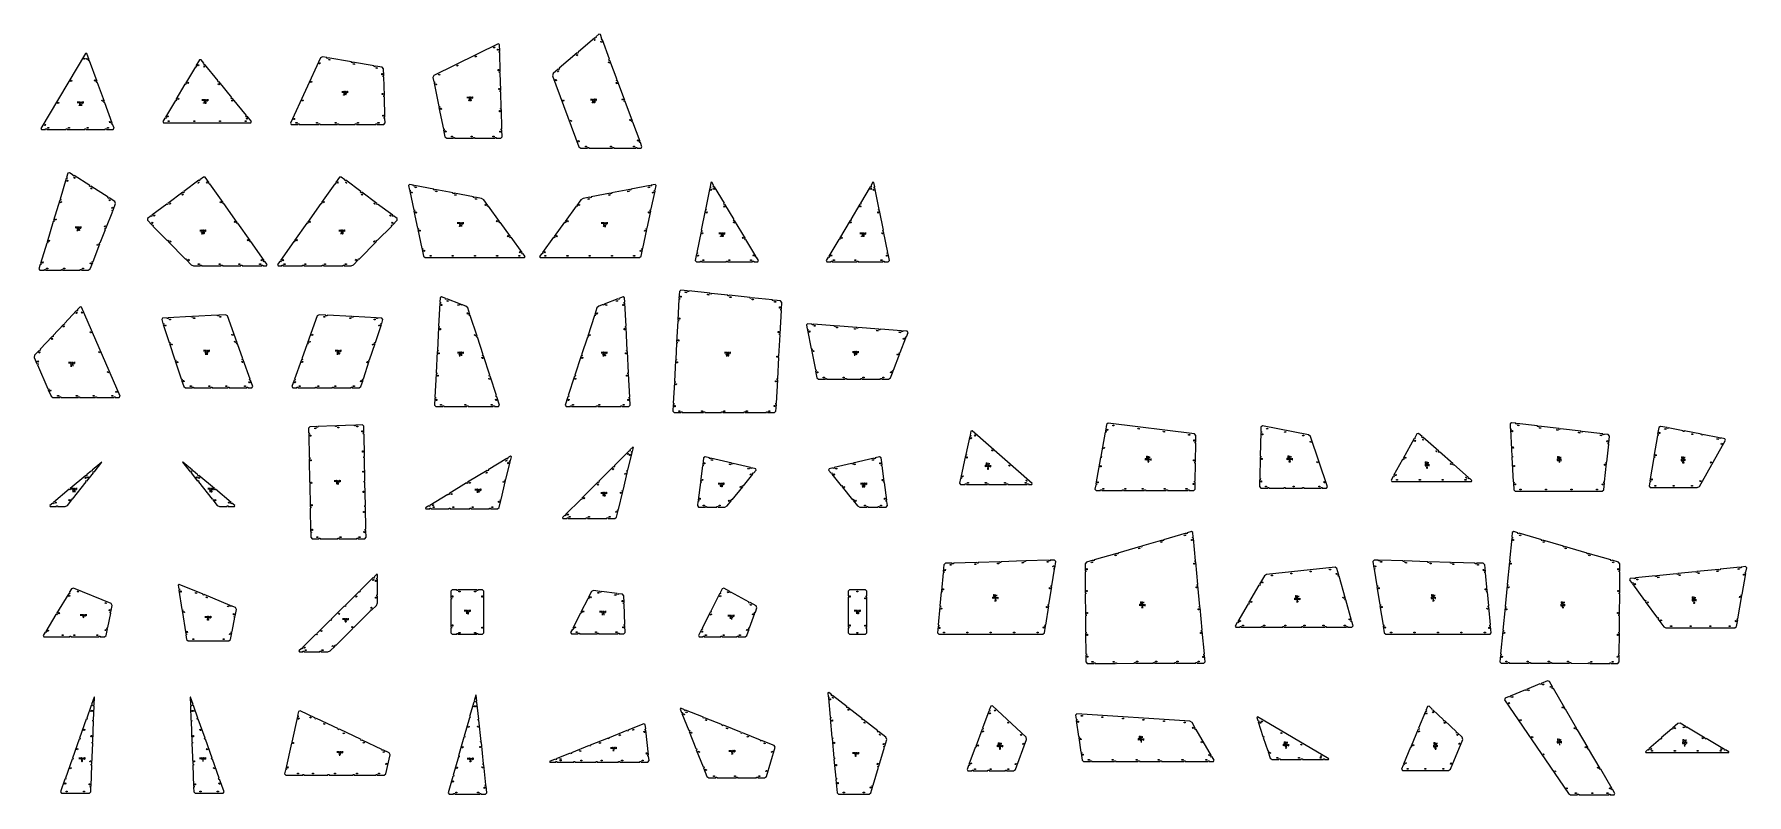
# Model space of a CAD drawing. Header units: metres. Extents: x 99 to 7850, y 59 to 3503.
import ezdxf

# ---------------------------------------------------------------- set-up
doc = ezdxf.new("R2010")
doc.units = ezdxf.units.M
for name, color, linetype in [('ear_left_cuts', 1, 'Continuous'), ('ear_left_marks', 2, 'Continuous'), ('ear_right_cuts', 1, 'Continuous'), ('ear_right_marks', 2, 'Continuous'), ('head_cuts', 1, 'Continuous'), ('head_marks', 2, 'Continuous')]:
    doc.layers.add(name, color=color, linetype=linetype)

msp = doc.modelspace()

# ---------------------------------------------------------------- linework, layer by layer
at = {"layer": 'ear_left_cuts'}
for points in [[(6802.5, 1433.8), (7195.9, 1433.8), (7202.9, 1440.1), (7206.3, 1471.1), (7203.3, 1471.4), (7203.8, 1476.4), (7206.8, 1476.1), (7215.9, 1559.7), (7213, 1560.1), (7213.5, 1565), (7216.5, 1564.7), (7225.4, 1646.7), (7222.4, 1647), (7223, 1652), (7226, 1651.6), (7229.4, 1682.6), (7223.7, 1689.7), (7203.5, 1692.2), (7203.1, 1689.2), (7198.1, 1689.8), (7198.5, 1692.8), (7105.1, 1704.2), (7104.8, 1701.2), (7099.8, 1701.8), (7100.2, 1704.8), (7006.8, 1716.2), (7006.4, 1713.3), (7001.5, 1713.9), (7001.9, 1716.9), (6908.5, 1728.3), (6908.1, 1725.3), (6903.2, 1725.9), (6903.5, 1728.9), (6810.2, 1740.3), (6809.8, 1737.3), (6804.8, 1737.9), (6805.2, 1740.9), (6784.8, 1743.4), (6778.9, 1737.8), (6780.1, 1717.3), (6783.1, 1717.4), (6783.3, 1712.5), (6780.4, 1712.3), (6787.2, 1592.5), (6790.2, 1592.7), (6790.4, 1587.7), (6787.4, 1587.5), (6793.8, 1476.3), (6796.8, 1476.4), (6797, 1471.5), (6794, 1471.3), (6795.8, 1440.2)], [(6786.6, 1707.6), (6789.6, 1707.8), (6789.9, 1702.8), (6786.9, 1702.6)], [(6819.4, 1733.1), (6819, 1730.2), (6814, 1730.8), (6814.4, 1733.8)], [(6917.7, 1721.1), (6917.3, 1718.1), (6912.4, 1718.7), (6912.7, 1721.7)], [(6996.2, 1711.5), (6995.8, 1708.5), (6990.8, 1709.1), (6991.2, 1712.1)], [(7413.2, 1449.7), (7626.5, 1449.7), (7636, 1455.2), (7754.5, 1664.4), (7751.4, 1671.2), (7732.1, 1674.9), (7731.5, 1671.9), (7726.6, 1672.9), (7727.1, 1675.8), (7649.9, 1690.6), (7649.4, 1687.6), (7644.5, 1688.6), (7645, 1691.5), (7567.8, 1706.3), (7567.2, 1703.3), (7562.3, 1704.3), (7562.9, 1707.2), (7495, 1720.2), (7494.4, 1717.3), (7489.5, 1718.2), (7490, 1721.2), (7459.5, 1727), (7452.2, 1721.9), (7447.1, 1691.2), (7450, 1690.7), (7449.2, 1685.8), (7446.2, 1686.3), (7430.3, 1590.4), (7433.2, 1589.9), (7432.4, 1585), (7429.5, 1585.5), (7412, 1480.7), (7415, 1480.2), (7414.1, 1475.2), (7411.2, 1475.7), (7407.9, 1455.9)], [(7484, 1716.2), (7483.4, 1713.3), (7478.5, 1714.2), (7479.1, 1717.2)], [(6243.8, 1477.6), (6604.9, 1477.6), (6606.5, 1481.8), (6594.9, 1492), (6592.9, 1489.8), (6589.1, 1493.1), (6591.1, 1495.3), (6524.7, 1553.9), (6522.8, 1551.6), (6519, 1554.9), (6521, 1557.2), (6459.8, 1611.2), (6457.8, 1608.9), (6454.1, 1612.2), (6456.1, 1614.5), (6384.5, 1677.6), (6382.5, 1675.4), (6378.8, 1678.7), (6380.7, 1681), (6365, 1694.9), (6357.1, 1693.5), (6347.3, 1675.7), (6349.9, 1674.3), (6347.5, 1669.9), (6344.9, 1671.4), (6295.2, 1581.8), (6297.8, 1580.3), (6295.4, 1575.9), (6292.8, 1577.4), (6252, 1503.8), (6254.6, 1502.3), (6252.2, 1497.9), (6249.5, 1499.4), (6240.5, 1483.1)], [(6347.7, 1664.1), (6350.3, 1662.6), (6347.9, 1658.2), (6345.3, 1659.7)], [(6388, 1666.5), (6386, 1664.3), (6382.3, 1667.6), (6384.3, 1669.8)], [(6790.8, 1633.6), (6793.8, 1633.8), (6794.1, 1628.8), (6791.1, 1628.6)], [(7094.5, 1699.5), (7094.1, 1696.5), (7089.2, 1697.1), (7089.5, 1700.1)], [(7192.8, 1687.4), (7192.4, 1684.5), (7187.5, 1685.1), (7187.9, 1688)], [(7220.6, 1657.3), (7217.6, 1657.6), (7218.1, 1662.6), (7221.1, 1662.2)], [(7454.6, 1700.1), (7457.6, 1699.6), (7456.8, 1694.7), (7453.8, 1695.2)], [(7606.8, 1692.7), (7606.2, 1689.8), (7601.3, 1690.7), (7601.9, 1693.7)], [(7721.1, 1670.9), (7720.5, 1667.9), (7715.6, 1668.8), (7716.2, 1671.8)], [(7736.4, 1644.6), (7733.8, 1646.1), (7736.3, 1650.5), (7738.9, 1649)], [(6305.3, 1587.6), (6307.9, 1586.1), (6305.5, 1581.8), (6302.9, 1583.2)], [(6448.3, 1613.3), (6446.3, 1611.1), (6442.6, 1614.4), (6444.6, 1616.6)], [(6513.3, 1556), (6511.3, 1553.7), (6507.5, 1557.1), (6509.5, 1559.3)], [(6795.6, 1550.1), (6798.6, 1550.3), (6798.9, 1545.3), (6795.9, 1545.1)], [(7208.9, 1550.4), (7205.9, 1550.8), (7206.5, 1555.7), (7209.4, 1555.4)], [(7437.8, 1599.3), (7440.8, 1598.8), (7440, 1593.9), (7437, 1594.4)], [(7688.8, 1560.6), (7686.2, 1562.1), (7688.7, 1566.4), (7691.3, 1565)], [(6262.1, 1509.6), (6264.7, 1508.2), (6262.3, 1503.8), (6259.6, 1505.2)], [(6264.9, 1483.6), (6264.9, 1486.6), (6269.9, 1486.6), (6269.9, 1483.6)], [(6368.3, 1483.6), (6368.3, 1486.6), (6373.3, 1486.6), (6373.3, 1483.6)], [(6471.6, 1483.6), (6471.6, 1486.6), (6476.6, 1486.6), (6476.6, 1483.6)], [(6574.9, 1483.6), (6574.9, 1486.6), (6579.9, 1486.6), (6579.9, 1483.6)], [(6583.4, 1494.1), (6581.4, 1491.9), (6577.7, 1495.2), (6579.6, 1497.4)], [(7419.6, 1489.5), (7422.5, 1489.1), (7421.7, 1484.1), (7418.7, 1484.6)], [(7641.2, 1476.6), (7638.6, 1478), (7641.1, 1482.4), (7643.7, 1480.9)], [(6800.3, 1466.6), (6803.3, 1466.8), (6803.6, 1461.8), (6800.6, 1461.6)], [(6823.7, 1439.8), (6823.7, 1442.8), (6828.7, 1442.8), (6828.7, 1439.8)], [(6939, 1439.8), (6939, 1442.8), (6944, 1442.8), (6944, 1439.8)], [(7054.4, 1439.8), (7054.4, 1442.8), (7059.4, 1442.8), (7059.4, 1439.8)], [(7169.7, 1439.8), (7169.7, 1442.8), (7174.7, 1442.8), (7174.7, 1439.8)], [(7199.2, 1461.8), (7196.2, 1462.1), (7196.8, 1467.1), (7199.8, 1466.8)], [(7434.3, 1455.7), (7434.3, 1458.7), (7439.3, 1458.7), (7439.3, 1455.7)], [(7517.4, 1455.7), (7517.4, 1458.7), (7522.4, 1458.7), (7522.4, 1455.7)], [(7600.4, 1455.7), (7600.4, 1458.7), (7605.4, 1458.7), (7605.4, 1455.7)], [(6738.7, 654), (6769.9, 654), (6769.9, 657), (6774.9, 657), (6774.9, 654), (6866, 653.9), (6866.1, 656.9), (6871.1, 656.9), (6871, 653.9), (6962.2, 653.9), (6962.2, 656.9), (6967.2, 656.9), (6967.2, 653.9), (7048.6, 653.9), (7048.6, 656.9), (7053.6, 656.9), (7053.6, 653.9), (7134.6, 653.8), (7134.6, 656.8), (7139.6, 656.8), (7139.6, 653.8), (7230.8, 653.8), (7230.8, 656.8), (7235.8, 656.8), (7235.8, 653.8), (7267, 653.8), (7273.4, 660.1), (7273.6, 691.3), (7270.6, 691.3), (7270.6, 696.3), (7273.6, 696.3), (7274.3, 790.3), (7271.3, 790.3), (7271.4, 795.3), (7274.4, 795.3), (7274.9, 869.4), (7271.9, 869.4), (7271.9, 874.4), (7274.9, 874.4), (7275.6, 968.4), (7272.6, 968.5), (7272.6, 973.5), (7275.6, 973.4), (7276.3, 1067.5), (7273.3, 1067.5), (7273.4, 1072.5), (7276.4, 1072.5), (7276.6, 1103.7), (7270.5, 1111.8), (7240.6, 1120.5), (7239.8, 1117.6), (7235, 1119), (7235.8, 1121.9), (7133.2, 1151.9), (7132.4, 1149), (7127.6, 1150.4), (7128.4, 1153.3), (7025.8, 1183.2), (7025, 1180.3), (7020.2, 1181.7), (7021, 1184.6), (6926.9, 1212.1), (6926, 1209.2), (6921.2, 1210.6), (6922.1, 1213.5), (6819.6, 1243.4), (6818.7, 1240.5), (6813.9, 1241.9), (6814.8, 1244.8), (6795.5, 1250.5), (6788.8, 1245.9), (6786.9, 1225.9), (6789.8, 1225.7), (6789.4, 1220.7), (6786.4, 1221), (6776.6, 1118.4), (6779.6, 1118.1), (6779.1, 1113.2), (6776.1, 1113.5), (6766.4, 1010.9), (6769.4, 1010.6), (6768.9, 1005.7), (6765.9, 1005.9), (6756.9, 911.7), (6759.9, 911.4), (6759.4, 906.5), (6756.4, 906.7), (6746.7, 804), (6749.6, 803.7), (6749.2, 798.7), (6746.2, 799), (6736.4, 696.3), (6739.4, 696), (6738.9, 691), (6735.9, 691.3), (6733, 660.3)], [(6791.9, 1215.4), (6794.9, 1215.1), (6794.4, 1210.2), (6791.4, 1210.4)], [(6827.5, 1234.9), (6826.6, 1232), (6821.8, 1233.4), (6822.7, 1236.3)], [(6934.8, 1203.5), (6934, 1200.7), (6929.2, 1202.1), (6930, 1204.9)], [(7033.7, 1174.7), (7032.9, 1171.8), (7028.1, 1173.2), (7028.9, 1176.1)], [(6217.1, 785.3), (6688.4, 785.3), (6694.1, 791.6), (6691.2, 822.6), (6688.2, 822.3), (6687.7, 827.3), (6690.7, 827.6), (6682.9, 909.8), (6679.9, 909.5), (6679.4, 914.5), (6682.4, 914.8), (6676.5, 977.1), (6673.5, 976.8), (6673, 981.8), (6676, 982.1), (6668.2, 1064.3), (6665.2, 1064), (6664.7, 1069), (6667.7, 1069.3), (6664.8, 1100.3), (6657.8, 1106.8), (6626.7, 1107.7), (6626.6, 1104.7), (6621.6, 1104.9), (6621.7, 1107.9), (6514.9, 1111), (6514.8, 1108), (6509.8, 1108.2), (6509.9, 1111.2), (6411.9, 1114.1), (6411.8, 1111.1), (6406.9, 1111.2), (6406.9, 1114.2), (6300.1, 1117.4), (6300, 1114.4), (6295, 1114.6), (6295.1, 1117.6), (6188.2, 1120.7), (6188.1, 1117.7), (6183.1, 1117.9), (6183.2, 1120.9), (6163.5, 1121.5), (6158.2, 1115.4), (6163.1, 1084.6), (6166, 1085.1), (6166.8, 1080.2), (6163.9, 1079.7), (6175.7, 1005.2), (6178.7, 1005.7), (6179.5, 1000.7), (6176.5, 1000.2), (6189.3, 919.7), (6192.3, 920.1), (6193.1, 915.2), (6190.1, 914.7), (6204, 827.3), (6207, 827.8), (6207.8, 822.8), (6204.8, 822.4), (6209.7, 791.6)], [(6167.4, 1095.4), (6170.4, 1095.9), (6171.2, 1091), (6168.2, 1090.5)], [(6198, 1114.4), (6198, 1111.4), (6193, 1111.6), (6193, 1114.6)], [(6309.9, 1111.1), (6309.8, 1108.1), (6304.8, 1108.3), (6304.9, 1111.3)], [(6421.8, 1107.8), (6421.7, 1104.8), (6416.7, 1104.9), (6416.8, 1107.9)], [(6524.8, 1104.7), (6524.7, 1101.7), (6519.7, 1101.9), (6519.8, 1104.9)], [(6636.5, 1101.4), (6636.4, 1098.4), (6631.4, 1098.6), (6631.5, 1101.6)], [(6781.6, 1107.9), (6784.6, 1107.6), (6784.1, 1102.6), (6781.2, 1102.9)], [(7141.1, 1143.3), (7140.3, 1140.4), (7135.5, 1141.8), (7136.3, 1144.7)], [(7248.6, 1111.9), (7247.7, 1109.1), (7242.9, 1110.5), (7243.8, 1113.4)], [(7484.8, 814.1), (7797.1, 814.1), (7804.5, 820.4), (7809.8, 851.1), (7806.8, 851.6), (7807.7, 856.5), (7810.6, 856), (7828.7, 960.7), (7825.7, 961.2), (7826.6, 966.2), (7829.5, 965.6), (7846, 1061.4), (7843.1, 1061.9), (7843.9, 1066.9), (7846.9, 1066.4), (7850.3, 1086.3), (7845.1, 1091.9), (7825.1, 1089.8), (7825.4, 1086.8), (7820.4, 1086.3), (7820.1, 1089.3), (7729.4, 1079.9), (7729.7, 1077), (7724.7, 1076.4), (7724.4, 1079.4), (7623.9, 1069), (7624.2, 1066.1), (7619.3, 1065.5), (7619, 1068.5), (7538, 1060.2), (7538.3, 1057.2), (7533.3, 1056.7), (7533, 1059.7), (7442.3, 1050.3), (7442.6, 1047.3), (7437.7, 1046.8), (7437.4, 1049.8), (7346.6, 1040.4), (7346.9, 1037.4), (7342, 1036.9), (7341.7, 1039.9), (7322.6, 1037.9), (7320, 1032.1), (7330.6, 1017.6), (7333, 1019.4), (7336, 1015.3), (7333.5, 1013.6), (7388.1, 938.4), (7390.6, 940.1), (7393.5, 936.1), (7391.1, 934.3), (7445.7, 859.1), (7448.1, 860.9), (7451.1, 856.9), (7448.6, 855.1), (7474.7, 819.3)], [(6661.3, 1073.7), (6658.3, 1073.4), (6657.8, 1078.4), (6660.8, 1078.7)], [(7270.4, 1077.5), (7267.4, 1077.6), (7267.4, 1082.6), (7270.4, 1082.5)], [(7341.3, 1013.1), (7343.7, 1014.8), (7346.7, 1010.8), (7344.3, 1009)], [(7357.2, 1035.5), (7357.5, 1032.5), (7352.5, 1032), (7352.2, 1035)], [(7452.9, 1045.3), (7453.2, 1042.4), (7448.2, 1041.8), (7447.9, 1044.8)], [(7548.6, 1055.2), (7548.9, 1052.2), (7543.9, 1051.7), (7543.6, 1054.7)], [(7634.5, 1064.1), (7634.8, 1061.1), (7629.8, 1060.6), (7629.5, 1063.6)], [(7720, 1072.9), (7720.4, 1070), (7715.4, 1069.4), (7715.1, 1072.4)], [(7815.7, 1082.8), (7816, 1079.8), (7811.1, 1079.3), (7810.8, 1082.3)], [(7838.4, 1052.6), (7835.5, 1053.1), (7836.3, 1058), (7839.3, 1057.5)], [(6183.2, 996.3), (6186.2, 996.7), (6187, 991.8), (6184, 991.3)], [(6669.6, 986.5), (6666.6, 986.2), (6666.1, 991.2), (6669.1, 991.5)], [(6771.4, 1000.4), (6774.4, 1000.1), (6773.9, 995.1), (6770.9, 995.4)], [(7269.7, 978.5), (7266.7, 978.5), (7266.7, 983.5), (7269.7, 983.5)], [(7400.7, 931.2), (7403.2, 933), (7406.1, 929), (7403.7, 927.2)], [(7821.1, 951.9), (7818.1, 952.4), (7819, 957.3), (7821.9, 956.8)], [(6196.8, 910.7), (6199.8, 911.2), (6200.6, 906.3), (6197.6, 905.8)], [(6677.9, 899.3), (6674.9, 899), (6674.4, 904), (6677.4, 904.3)], [(6761.9, 901.2), (6764.9, 900.9), (6764.4, 895.9), (6761.5, 896.2)], [(7269, 879.4), (7266, 879.5), (7266, 884.5), (7269, 884.4)], [(6211.5, 818.4), (6214.5, 818.8), (6215.3, 813.9), (6212.3, 813.4)], [(6238.2, 791.3), (6238.2, 794.3), (6243.2, 794.3), (6243.2, 791.3)], [(6344.2, 791.3), (6344.2, 794.3), (6349.2, 794.3), (6349.2, 791.3)], [(6450.2, 791.3), (6450.2, 794.3), (6455.2, 794.3), (6455.2, 791.3)], [(6556.2, 791.3), (6556.2, 794.3), (6561.2, 794.3), (6561.2, 791.3)], [(6662.2, 791.3), (6662.2, 794.3), (6667.2, 794.3), (6667.2, 791.3)], [(6686.2, 812.1), (6683.2, 811.8), (6682.7, 816.8), (6685.7, 817.1)], [(6751.7, 793.5), (6754.7, 793.2), (6754.2, 788.2), (6751.2, 788.5)], [(7268.2, 780.4), (7265.2, 780.4), (7265.3, 785.4), (7268.3, 785.4)], [(7460, 849.7), (7462.4, 851.5), (7465.3, 847.4), (7462.9, 845.6)], [(7505.9, 820.1), (7505.9, 823.1), (7510.9, 823.1), (7510.9, 820.1)], [(7594.2, 820.1), (7594.2, 823.1), (7599.2, 823.1), (7599.2, 820.1)], [(7682.6, 820.1), (7682.6, 823.1), (7687.6, 823.1), (7687.6, 820.1)], [(7770.9, 820.1), (7770.9, 823.1), (7775.9, 823.1), (7775.9, 820.1)], [(7802.2, 842.2), (7799.2, 842.7), (7800.1, 847.7), (7803, 847.2)], [(6741.4, 685.8), (6744.4, 685.5), (6743.9, 680.5), (6740.9, 680.8)], [(6759.9, 660), (6759.9, 663), (6764.9, 663), (6764.9, 660)], [(6856.1, 659.9), (6856.1, 662.9), (6861.1, 662.9), (6861.1, 659.9)], [(6952.2, 659.9), (6952.2, 662.9), (6957.2, 662.9), (6957.2, 659.9)], [(7038.6, 659.9), (7038.6, 662.9), (7043.6, 662.9), (7043.6, 659.9)], [(7144.6, 659.8), (7144.6, 662.8), (7149.6, 662.8), (7149.6, 659.8)], [(7240.8, 659.8), (7240.8, 662.8), (7245.8, 662.8), (7245.8, 659.8)], [(7267.5, 681.3), (7264.5, 681.3), (7264.6, 686.3), (7267.6, 686.3)], [(7053, 58.6), (7084.8, 58.6), (7084.8, 61.6), (7089.8, 61.6), (7089.8, 58.6), (7227.7, 58.6), (7227.7, 61.6), (7232.7, 61.6), (7232.7, 58.6), (7250.6, 58.6), (7253.8, 64), (7244.1, 80.5), (7241.5, 79), (7239, 83.3), (7241.6, 84.8), (7189.4, 173.9), (7186.8, 172.4), (7184.3, 176.7), (7186.9, 178.2), (7134.8, 267.3), (7132.2, 265.7), (7129.7, 270.1), (7132.2, 271.6), (7084.4, 353.3), (7081.8, 351.7), (7079.3, 356.1), (7081.9, 357.6), (7029.9, 446.5), (7027.3, 444.9), (7024.7, 449.3), (7027.3, 450.8), (6975.3, 539.7), (6972.7, 538.1), (6970.2, 542.5), (6972.8, 544), (6957, 570.9), (6947.9, 573.9), (6919.1, 562.2), (6920.2, 559.4), (6915.6, 557.5), (6914.4, 560.3), (6853.1, 535.3), (6854.2, 532.6), (6849.6, 530.7), (6848.5, 533.5), (6779.5, 505.4), (6780.7, 502.6), (6776, 500.7), (6774.9, 503.5), (6756.9, 496.2), (6754.6, 488.5), (7043.1, 63.8)], [(6930.6, 560.4), (6931.7, 557.6), (6927.1, 555.7), (6926, 558.5)], [(6965.1, 545.3), (6962.5, 543.7), (6959.9, 548.1), (6962.5, 549.6)], [(6771.5, 474.4), (6773.9, 476.1), (6776.7, 472), (6774.3, 470.3)], [(6791.1, 503.6), (6792.2, 500.8), (6787.6, 499), (6786.4, 501.7)], [(6864.6, 533.6), (6865.8, 530.8), (6861.1, 528.9), (6860, 531.7)], [(6291.5, 169.1), (6500.2, 169.1), (6509, 174.9), (6565, 309), (6562.8, 319.2), (6540.1, 340.4), (6538, 338.3), (6534.4, 341.7), (6536.4, 343.9), (6482.1, 394.7), (6480.1, 392.5), (6476.4, 395.9), (6478.5, 398.1), (6430.1, 443.4), (6428.1, 441.2), (6424.4, 444.6), (6426.5, 446.8), (6412.4, 460), (6405.3, 458.5), (6397.9, 440.6), (6400.6, 439.4), (6398.7, 434.8), (6395.9, 436), (6364.3, 359.7), (6367.1, 358.6), (6365.1, 353.9), (6362.4, 355.1), (6330.7, 278.8), (6333.5, 277.7), (6331.6, 273), (6328.8, 274.2), (6297.2, 197.9), (6299.9, 196.8), (6298, 192.1), (6295.2, 193.3), (6287.6, 174.9)], [(6399.6, 429.1), (6402.3, 427.9), (6400.4, 423.3), (6397.7, 424.4)], [(6433.3, 432.2), (6431.3, 430), (6427.6, 433.4), (6429.7, 435.6)], [(6823.8, 397.3), (6826.3, 399), (6829.1, 394.9), (6826.6, 393.2)], [(7019.6, 452.1), (7017, 450.5), (7014.5, 454.9), (7017.1, 456.4)], [(6366, 348.2), (6368.8, 347), (6366.9, 342.4), (6364.1, 343.5)], [(6485.3, 383.5), (6483.3, 381.3), (6479.6, 384.7), (6481.7, 386.9)], [(6543.3, 329.2), (6541.2, 327), (6537.6, 330.5), (6539.6, 332.6)], [(6876.2, 320.2), (6878.7, 321.9), (6881.5, 317.7), (6879, 316)], [(7074.2, 358.9), (7071.6, 357.3), (7069.1, 361.7), (7071.7, 363.2)], [(7393.9, 249.4), (7768.6, 249.4), (7769.5, 252.6), (7753.8, 261.8), (7752.3, 259.2), (7748, 261.7), (7749.5, 264.3), (7666.9, 312.9), (7665.4, 310.3), (7661.1, 312.8), (7662.6, 315.4), (7579.7, 364.1), (7578.2, 361.5), (7573.9, 364), (7575.4, 366.6), (7548.6, 382.4), (7538.3, 381.4), (7514.9, 360.9), (7516.8, 358.6), (7513.1, 355.4), (7511.1, 357.6), (7463.4, 315.8), (7465.4, 313.6), (7461.6, 310.3), (7459.7, 312.5), (7406.9, 266.3), (7408.9, 264.1), (7405.1, 260.8), (7403.1, 263), (7392.3, 253.5)], [(7526.3, 363), (7528.3, 360.7), (7524.6, 357.4), (7522.6, 359.7)], [(7568.1, 364), (7566.5, 361.4), (7562.2, 363.9), (7563.7, 366.5)], [(7652.5, 314.4), (7651, 311.8), (7646.7, 314.3), (7648.2, 316.9)], [(6340.1, 285.7), (6342.9, 284.6), (6341, 280), (6338.2, 281.1)], [(6549.4, 287.1), (6546.6, 288.3), (6548.6, 292.9), (6551.3, 291.7)], [(6928.6, 243.1), (6931.1, 244.7), (6933.9, 240.6), (6931.4, 238.9)], [(7124.5, 272.9), (7122, 271.3), (7119.4, 275.7), (7122, 277.2)], [(7418.9, 268.8), (7420.9, 266.6), (7417.1, 263.3), (7415.1, 265.6)], [(7419, 255.4), (7419, 258.4), (7424, 258.4), (7424, 255.4)], [(7522.4, 255.4), (7522.4, 258.4), (7527.4, 258.4), (7527.4, 255.4)], [(7625.9, 255.4), (7625.9, 258.4), (7630.9, 258.4), (7630.9, 255.4)], [(7729.4, 255.4), (7729.4, 258.4), (7734.4, 258.4), (7734.4, 255.4)], [(7737, 264.7), (7735.4, 262.2), (7731.1, 264.7), (7732.6, 267.3)], [(6306.5, 204.9), (6309.3, 203.7), (6307.4, 199.1), (6304.6, 200.2)], [(6312.7, 175.1), (6312.7, 178.1), (6317.7, 178.1), (6317.7, 175.1)], [(6393.4, 175.1), (6393.4, 178.1), (6398.4, 178.1), (6398.4, 175.1)], [(6474.1, 175.1), (6474.1, 178.1), (6479.1, 178.1), (6479.1, 175.1)], [(6511.7, 196.8), (6508.9, 197.9), (6510.8, 202.5), (6513.6, 201.4)], [(6981, 165.9), (6983.5, 167.6), (6986.3, 163.5), (6983.8, 161.8)], [(7179.2, 179.5), (7176.6, 178), (7174.1, 182.3), (7176.7, 183.8)], [(7033.4, 88.8), (7035.8, 90.5), (7038.6, 86.4), (7036.2, 84.7)], [(7233.9, 86.1), (7231.3, 84.6), (7228.8, 88.9), (7231.3, 90.4)], [(7074.2, 64.6), (7074.2, 67.6), (7079.2, 67.6), (7079.2, 64.6)], [(7149.3, 64.6), (7149.3, 67.6), (7154.3, 67.6), (7154.3, 64.6)], [(7217.7, 64.6), (7217.7, 67.6), (7222.7, 67.6), (7222.7, 64.6)]]:
    msp.add_lwpolyline(points, close=True, dxfattribs=at)
at = {"layer": 'ear_left_marks'}
for p, q in [((6394.2, 1555.4), (6394.2, 1547.9)), ((6395.5, 1566.4), (6395.5, 1558.9)), ((6395.5, 1566.4), (6400.1, 1566.4)), ((6395.5, 1562.9), (6398.3, 1562.9)), ((6395.5, 1558.9), (6400.1, 1558.9)), ((6400.3, 1551.9), (6399.9, 1550.8)), ((6399.9, 1550.8), (6404.2, 1550.8)), ((6399.9, 1550.8), (6399.9, 1550.1)), ((6401, 1552.6), (6400.3, 1551.9)), ((6401.7, 1552.9), (6401, 1552.6)), ((6402.8, 1552.9), (6401.7, 1552.9)), ((6402.2, 1562.9), (6401.9, 1561.8)), ((6401.9, 1561.8), (6401.9, 1561.1)), ((6401.9, 1561.1), (6402.2, 1560)), ((6403, 1563.6), (6402.2, 1562.9)), ((6402.2, 1560), (6403, 1559.3)), ((6403.5, 1552.6), (6402.8, 1552.9)), ((6403.7, 1563.9), (6403, 1563.6)), ((6403, 1559.3), (6403.7, 1558.9)), ((6403.9, 1552.2), (6403.5, 1552.6)), ((6404.7, 1563.9), (6403.7, 1563.9)), ((6403.7, 1558.9), (6404.7, 1558.9)), ((6404.2, 1551.5), (6403.9, 1552.2)), ((6404.2, 1550.8), (6404.2, 1551.5)), ((6405.5, 1563.6), (6404.7, 1563.9)), ((6404.7, 1558.9), (6405.5, 1559.3)), ((6406.2, 1562.9), (6405.5, 1563.6)), ((6405.5, 1559.3), (6406.2, 1560)), ((6406, 1552.9), (6408.5, 1552.9)), ((6406.2, 1563.9), (6406.2, 1558.9)), ((6407.4, 1555.1), (6407.1, 1554)), ((6407.1, 1554), (6407.1, 1547.9)), ((6408.1, 1555.4), (6407.4, 1555.1)), ((6408.9, 1555.4), (6408.1, 1555.4)), ((6409, 1563.9), (6409, 1558.9)), ((6409, 1561.8), (6409.4, 1562.9)), ((6409.4, 1562.9), (6410.1, 1563.6)), ((6410.1, 1563.6), (6410.8, 1563.9)), ((6410.3, 1552.9), (6412.8, 1552.9)), ((6410.8, 1563.9), (6411.9, 1563.9)), ((6411.4, 1555.4), (6411.4, 1549.4)), ((6992.3, 1579.7), (6992.3, 1572.2)), ((6992.3, 1572.2), (6996.5, 1572.2)), ((6993.5, 1590.7), (6993.5, 1583.2)), ((6993.5, 1590.7), (6998.2, 1590.7)), ((6993.5, 1587.1), (6996.4, 1587.1)), ((6993.5, 1583.2), (6998.2, 1583.2)), ((6998.3, 1576.1), (6998, 1575.1)), ((6998, 1575.1), (7002.3, 1575.1)), ((6998, 1575.1), (6998, 1574.3)), ((6998, 1574.3), (6998.3, 1573.3)), ((6999, 1576.8), (6998.3, 1576.1)), ((6998.3, 1573.3), (6999, 1572.6)), ((6999.8, 1577.2), (6999, 1576.8)), ((6999, 1572.6), (6999.8, 1572.2)), ((6999.2, 1568.7), (7004.2, 1568.7)), ((7000.8, 1577.2), (6999.8, 1577.2)), ((6999.8, 1572.2), (7000.8, 1572.2)), ((7000.3, 1587.1), (6999.9, 1586.1)), ((6999.9, 1586.1), (6999.9, 1585.3)), ((6999.9, 1585.3), (7000.3, 1584.3)), ((7001, 1587.8), (7000.3, 1587.1)), ((7000.3, 1584.3), (7001, 1583.6)), ((7004.2, 1568.7), (7000.7, 1561.2)), ((7001.5, 1576.8), (7000.8, 1577.2)), ((7000.8, 1572.2), (7001.5, 1572.6)), ((7001.7, 1588.2), (7001, 1587.8)), ((7001, 1583.6), (7001.7, 1583.2)), ((7001.9, 1576.5), (7001.5, 1576.8)), ((7001.5, 1572.6), (7002.3, 1573.3)), ((7002.8, 1588.2), (7001.7, 1588.2)), ((7001.7, 1583.2), (7002.8, 1583.2)), ((7002.3, 1575.8), (7001.9, 1576.5)), ((7002.3, 1575.1), (7002.3, 1575.8)), ((7003.5, 1587.8), (7002.8, 1588.2)), ((7002.8, 1583.2), (7003.5, 1583.6)), ((7004.2, 1587.1), (7003.5, 1587.8)), ((7003.5, 1583.6), (7004.2, 1584.3)), ((7004, 1577.2), (7006.5, 1577.2)), ((7004.2, 1588.2), (7004.2, 1583.2)), ((7005.5, 1579.3), (7005.1, 1578.3)), ((7005.1, 1578.3), (7005.1, 1572.2)), ((7006.2, 1579.7), (7005.5, 1579.3)), ((7006.9, 1579.7), (7006.2, 1579.7)), ((7007.1, 1588.2), (7007.1, 1583.2)), ((7007.1, 1586.1), (7007.4, 1587.1)), ((7007.4, 1587.1), (7008.2, 1587.8)), ((7008.2, 1587.8), (7008.9, 1588.2)), ((7008.3, 1577.2), (7010.8, 1577.2)), ((7008.9, 1588.2), (7009.9, 1588.2)), ((7009.4, 1579.7), (7009.4, 1573.6)), ((7009.4, 1573.6), (7009.8, 1572.6)), ((7009.8, 1572.6), (7010.5, 1572.2)), ((7010.5, 1572.2), (7011.2, 1572.2)), ((7553.3, 1578.8), (7553.3, 1571.3)), ((7553.3, 1571.3), (7557.6, 1571.3)), ((7554.6, 1589.8), (7554.6, 1582.3)), ((7554.6, 1589.8), (7559.2, 1589.8)), ((7554.6, 1586.2), (7557.4, 1586.2)), ((7554.6, 1582.3), (7559.2, 1582.3)), ((7559.4, 1575.2), (7559, 1574.2)), ((7559, 1574.2), (7563.3, 1574.2)), ((7559, 1574.2), (7559, 1573.4)), ((7559, 1573.4), (7559.4, 1572.4)), ((7560.1, 1575.9), (7559.4, 1575.2)), ((7559.4, 1572.4), (7560.1, 1571.7)), ((7560.8, 1576.3), (7560.1, 1575.9)), ((7560.1, 1571.7), (7560.8, 1571.3)), ((7560.3, 1562.8), (7560.6, 1563.5)), ((7560.3, 1561.7), (7560.3, 1562.8)), ((7560.6, 1561), (7560.3, 1561.7)), ((7561, 1567.4), (7560.6, 1566.7)), ((7560.6, 1566.7), (7560.6, 1566)), ((7560.6, 1566), (7561, 1565.3)), ((7560.6, 1563.5), (7561.3, 1564.2)), ((7561, 1560.7), (7560.6, 1561)), ((7561.9, 1576.3), (7560.8, 1576.3)), ((7560.8, 1571.3), (7561.9, 1571.3)), ((7561.3, 1586.2), (7561, 1585.2)), ((7561, 1585.2), (7561, 1584.4)), ((7561, 1584.4), (7561.3, 1583.4)), ((7562.1, 1567.8), (7561, 1567.4)), ((7561, 1565.3), (7561.7, 1564.9)), ((7562.1, 1560.3), (7561, 1560.7)), ((7562.1, 1586.9), (7561.3, 1586.2)), ((7561.3, 1583.4), (7562.1, 1582.7)), ((7561.3, 1564.2), (7562.4, 1564.6)), ((7561.7, 1564.9), (7563.1, 1564.6)), ((7562.6, 1575.9), (7561.9, 1576.3)), ((7561.9, 1571.3), (7562.6, 1571.7)), ((7562.8, 1587.3), (7562.1, 1586.9)), ((7562.1, 1582.7), (7562.8, 1582.3)), ((7563.5, 1567.8), (7562.1, 1567.8)), ((7563.5, 1560.3), (7562.1, 1560.3)), ((7562.4, 1564.6), (7563.8, 1564.9)), ((7563, 1575.6), (7562.6, 1575.9)), ((7562.6, 1571.7), (7563.3, 1572.4)), ((7563.8, 1587.3), (7562.8, 1587.3)), ((7562.8, 1582.3), (7563.8, 1582.3)), ((7563.3, 1574.9), (7563, 1575.6)), ((7563.1, 1564.6), (7564.2, 1564.2)), ((7563.3, 1574.2), (7563.3, 1574.9)), ((7564.6, 1567.4), (7563.5, 1567.8)), ((7564.6, 1560.7), (7563.5, 1560.3)), ((7564.6, 1586.9), (7563.8, 1587.3)), ((7563.8, 1582.3), (7564.6, 1582.7)), ((7563.8, 1564.9), (7564.6, 1565.3)), ((7564.2, 1564.2), (7564.9, 1563.5)), ((7565.3, 1586.2), (7564.6, 1586.9)), ((7564.6, 1582.7), (7565.3, 1583.4)), ((7564.9, 1566.7), (7564.6, 1567.4)), ((7564.6, 1565.3), (7564.9, 1566)), ((7564.9, 1561), (7564.6, 1560.7)), ((7564.9, 1566), (7564.9, 1566.7)), ((7564.9, 1563.5), (7565.3, 1562.8)), ((7565.3, 1561.7), (7564.9, 1561)), ((7565.1, 1576.3), (7567.6, 1576.3)), ((7565.3, 1587.3), (7565.3, 1582.3)), ((7565.3, 1562.8), (7565.3, 1561.7)), ((7566.5, 1578.4), (7566.2, 1577.4)), ((7566.2, 1577.4), (7566.2, 1571.3)), ((7567.2, 1578.8), (7566.5, 1578.4)), ((7568, 1578.8), (7567.2, 1578.8)), ((7568.1, 1587.3), (7568.1, 1582.3)), ((7568.1, 1585.2), (7568.5, 1586.2)), ((7568.5, 1586.2), (7569.2, 1586.9)), ((7569.2, 1586.9), (7569.9, 1587.3)), ((7569.4, 1576.3), (7571.9, 1576.3)), ((7569.9, 1587.3), (7571, 1587.3)), ((7570.5, 1578.8), (7570.5, 1572.7)), ((7570.5, 1572.7), (7570.8, 1571.7)), ((7570.8, 1571.7), (7571.5, 1571.3)), ((7571.5, 1571.3), (7572.2, 1571.3)), ((6394.2, 1547.9), (6398.5, 1547.9)), ((6399.9, 1550.1), (6400.3, 1549)), ((6400.3, 1549), (6401, 1548.3)), ((6401, 1548.3), (6401.7, 1547.9)), ((6401.7, 1543), (6401.4, 1541.2)), ((6401.4, 1541.2), (6401.4, 1539.4)), ((6401.7, 1540.5), (6401.4, 1539.4)), ((6401.4, 1539.4), (6401.7, 1538)), ((6401.7, 1547.9), (6402.8, 1547.9)), ((6402.4, 1544.1), (6401.7, 1543)), ((6402.4, 1541.2), (6401.7, 1540.5)), ((6401.7, 1538), (6402.4, 1537.3)), ((6403.5, 1544.4), (6402.4, 1544.1)), ((6403.5, 1541.6), (6402.4, 1541.2)), ((6402.4, 1537.3), (6403.5, 1536.9)), ((6402.8, 1547.9), (6403.5, 1548.3)), ((6403.5, 1548.3), (6404.2, 1549)), ((6404.2, 1544.4), (6403.5, 1544.4)), ((6403.9, 1541.6), (6403.5, 1541.6)), ((6403.5, 1536.9), (6403.9, 1536.9)), ((6404.9, 1541.2), (6403.9, 1541.6)), ((6403.9, 1536.9), (6404.9, 1537.3)), ((6405.3, 1544.1), (6404.2, 1544.4)), ((6405.6, 1540.5), (6404.9, 1541.2)), ((6404.9, 1537.3), (6405.6, 1538)), ((6405.6, 1543.4), (6405.3, 1544.1)), ((6406, 1539.4), (6405.6, 1540.5)), ((6405.6, 1538), (6406, 1539.1)), ((6406, 1539.1), (6406, 1539.4)), ((6411.4, 1549.4), (6411.7, 1548.3)), ((6411.7, 1548.3), (6412.4, 1547.9)), ((6412.4, 1547.9), (6413.1, 1547.9)), ((6422.2, 954.2), (6422.2, 946.7)), ((6422.2, 946.7), (6426.5, 946.7)), ((6423.5, 965.2), (6423.5, 957.7)), ((6423.5, 965.2), (6428.1, 965.2)), ((6423.5, 961.7), (6426.3, 961.7)), ((6423.5, 957.7), (6428.1, 957.7)), ((6428.3, 950.7), (6427.9, 949.6)), ((6427.9, 949.6), (6432.2, 949.6)), ((6427.9, 949.6), (6427.9, 948.9)), ((6427.9, 948.9), (6428.3, 947.8)), ((6429, 951.4), (6428.3, 950.7)), ((6428.3, 947.8), (6429, 947.1)), ((6429.7, 951.7), (6429, 951.4)), ((6429, 947.1), (6429.7, 946.7)), ((6429.5, 936.4), (6429.2, 937.2)), ((6429.9, 936.1), (6429.5, 936.4)), ((6430.8, 951.7), (6429.7, 951.7)), ((6429.7, 946.7), (6430.8, 946.7)), ((6430.3, 961.7), (6429.9, 960.6)), ((6429.9, 960.6), (6429.9, 959.9)), ((6429.9, 959.9), (6430.3, 958.8)), ((6429.9, 943.2), (6433.8, 943.2)), ((6431, 935.7), (6429.9, 936.1)), ((6431, 962.4), (6430.3, 961.7)), ((6430.3, 958.8), (6431, 958.1)), ((6431.5, 951.4), (6430.8, 951.7)), ((6430.8, 946.7), (6431.5, 947.1)), ((6431.7, 962.7), (6431, 962.4)), ((6431, 958.1), (6431.7, 957.7)), ((6432, 935.7), (6431, 935.7)), ((6431.9, 951), (6431.5, 951.4)), ((6431.5, 947.1), (6432.2, 947.8)), ((6432.8, 962.7), (6431.7, 962.7)), ((6431.7, 957.7), (6432.8, 957.7)), ((6433.8, 943.2), (6431.7, 940.4)), ((6431.7, 940.4), (6432.8, 940.4)), ((6432.2, 950.3), (6431.9, 951)), ((6433.1, 936.1), (6432, 935.7)), ((6432.2, 949.6), (6432.2, 950.3)), ((6433.5, 962.4), (6432.8, 962.7)), ((6432.8, 957.7), (6433.5, 958.1)), ((6432.8, 940.4), (6433.5, 940)), ((6433.8, 936.8), (6433.1, 936.1)), ((6434.2, 961.7), (6433.5, 962.4)), ((6433.5, 958.1), (6434.2, 958.8)), ((6433.5, 940), (6433.8, 939.7)), ((6433.8, 939.7), (6434.2, 938.6)), ((6434.2, 937.9), (6433.8, 936.8)), ((6434, 951.7), (6436.5, 951.7)), ((6434.2, 962.7), (6434.2, 957.7)), ((6434.2, 938.6), (6434.2, 937.9)), ((6435.4, 953.9), (6435.1, 952.8)), ((6435.1, 952.8), (6435.1, 946.7)), ((6436.1, 954.2), (6435.4, 953.9)), ((6436.9, 954.2), (6436.1, 954.2)), ((6437, 962.7), (6437, 957.7)), ((6437, 960.6), (6437.4, 961.7)), ((6437.4, 961.7), (6438.1, 962.4)), ((6438.1, 962.4), (6438.8, 962.7)), ((6438.3, 951.7), (6440.8, 951.7)), ((6438.8, 962.7), (6439.9, 962.7)), ((6439.4, 954.2), (6439.4, 948.2)), ((6439.4, 948.2), (6439.7, 947.1)), ((6439.7, 947.1), (6440.4, 946.7)), ((6440.4, 946.7), (6441.1, 946.7)), ((7009.7, 933.1), (7009.7, 925.6)), ((7009.7, 933.1), (7014.4, 933.1)), ((7017.2, 930.2), (7016.5, 929.5)), ((7017.9, 930.6), (7017.2, 930.2)), ((7019, 930.6), (7017.9, 930.6)), ((7019.7, 930.2), (7019, 930.6)), ((7020.4, 929.5), (7019.7, 930.2)), ((7020.4, 930.6), (7020.4, 925.6)), ((7023.3, 930.6), (7023.3, 925.6)), ((7023.7, 929.5), (7024.4, 930.2)), ((7024.4, 930.2), (7025.1, 930.6)), ((7025.1, 930.6), (7026.2, 930.6)), ((7602.7, 944), (7602.7, 936.5)), ((7602.7, 936.5), (7607, 936.5)), ((7603.9, 955), (7603.9, 947.5)), ((7603.9, 955), (7608.6, 955)), ((7603.9, 951.4), (7606.8, 951.4)), ((7603.9, 947.5), (7608.6, 947.5)), ((7608.8, 940.4), (7608.4, 939.3)), ((7608.4, 939.3), (7612.7, 939.3)), ((7608.4, 939.3), (7608.4, 938.6)), ((7608.4, 938.6), (7608.8, 937.5)), ((7609.5, 941.1), (7608.8, 940.4)), ((7608.8, 937.5), (7609.5, 936.8)), ((7610.2, 941.5), (7609.5, 941.1)), ((7609.5, 936.8), (7610.2, 936.5)), ((7610.4, 933), (7610, 929.8)), ((7610, 929.8), (7610.4, 930.1)), ((7611.3, 941.5), (7610.2, 941.5)), ((7610.2, 936.5), (7611.3, 936.5)), ((7610.7, 951.4), (7610.4, 950.3)), ((7610.4, 950.3), (7610.4, 949.6)), ((7610.4, 949.6), (7610.7, 948.5)), ((7613.9, 933), (7610.4, 933)), ((7610.4, 930.1), (7611.4, 930.5)), ((7611.4, 952.1), (7610.7, 951.4)), ((7610.7, 948.5), (7611.4, 947.8)), ((7612, 941.1), (7611.3, 941.5)), ((7611.3, 936.5), (7612, 936.8)), ((7612.2, 952.5), (7611.4, 952.1)), ((7611.4, 947.8), (7612.2, 947.5)), ((7611.4, 930.5), (7612.5, 930.5)), ((7612.3, 940.8), (7612, 941.1)), ((7612, 936.8), (7612.7, 937.5)), ((7613.2, 952.5), (7612.2, 952.5)), ((7612.2, 947.5), (7613.2, 947.5)), ((7612.7, 940), (7612.3, 940.8)), ((7612.5, 930.5), (7613.6, 930.1)), ((7612.7, 939.3), (7612.7, 940)), ((7613.9, 952.1), (7613.2, 952.5)), ((7613.2, 947.5), (7613.9, 947.8)), ((7613.6, 930.1), (7614.3, 929.4)), ((7614.7, 951.4), (7613.9, 952.1)), ((7613.9, 947.8), (7614.7, 948.5)), ((7614.5, 941.5), (7617, 941.5)), ((7614.7, 952.5), (7614.7, 947.5)), ((7615.9, 943.6), (7615.5, 942.5)), ((7615.5, 942.5), (7615.5, 936.5)), ((7616.6, 944), (7615.9, 943.6)), ((7617.3, 944), (7616.6, 944)), ((7617.5, 952.5), (7617.5, 947.5)), ((7617.5, 950.3), (7617.9, 951.4)), ((7617.9, 951.4), (7618.6, 952.1)), ((7618.6, 952.1), (7619.3, 952.5)), ((7618.8, 941.5), (7621.3, 941.5)), ((7619.3, 952.5), (7620.4, 952.5)), ((7619.8, 944), (7619.8, 937.9)), ((7619.8, 937.9), (7620.2, 936.8)), ((7620.2, 936.8), (7620.9, 936.5)), ((7620.9, 936.5), (7621.6, 936.5)), ((7008.5, 922.1), (7008.5, 914.6)), ((7008.5, 914.6), (7012.8, 914.6)), ((7009.7, 929.5), (7012.6, 929.5)), ((7009.7, 925.6), (7014.4, 925.6)), ((7014.5, 918.5), (7014.2, 917.4)), ((7014.2, 917.4), (7018.5, 917.4)), ((7014.2, 917.4), (7014.2, 916.7)), ((7014.2, 916.7), (7014.5, 915.6)), ((7015.3, 919.2), (7014.5, 918.5)), ((7014.5, 915.6), (7015.3, 914.9)), ((7016, 919.6), (7015.3, 919.2)), ((7015.3, 914.9), (7016, 914.6)), ((7018.8, 911.1), (7015.3, 906.1)), ((7015.3, 906.1), (7020.6, 906.1)), ((7017, 919.6), (7016, 919.6)), ((7016, 914.6), (7017, 914.6)), ((7016.5, 929.5), (7016.2, 928.4)), ((7016.2, 928.4), (7016.2, 927.7)), ((7016.2, 927.7), (7016.5, 926.6)), ((7016.5, 926.6), (7017.2, 925.9)), ((7017.8, 919.2), (7017, 919.6)), ((7017, 914.6), (7017.8, 914.9)), ((7017.2, 925.9), (7017.9, 925.6)), ((7018.1, 918.9), (7017.8, 919.2)), ((7017.8, 914.9), (7018.5, 915.6)), ((7017.9, 925.6), (7019, 925.6)), ((7018.5, 918.1), (7018.1, 918.9)), ((7018.5, 917.4), (7018.5, 918.1)), ((7018.8, 911.1), (7018.8, 903.6)), ((7019, 925.6), (7019.7, 925.9)), ((7019.7, 925.9), (7020.4, 926.6)), ((7020.3, 919.6), (7022.8, 919.6)), ((7021.7, 921.7), (7021.3, 920.6)), ((7021.3, 920.6), (7021.3, 914.6)), ((7022.4, 922.1), (7021.7, 921.7)), ((7023.1, 922.1), (7022.4, 922.1)), ((7023.3, 928.4), (7023.7, 929.5)), ((7024.5, 919.6), (7027, 919.6)), ((7025.6, 922.1), (7025.6, 916)), ((7025.6, 916), (7026, 914.9)), ((7026, 914.9), (7026.7, 914.6)), ((7026.7, 914.6), (7027.4, 914.6)), ((7610, 926.2), (7609.7, 926.9)), ((7610.4, 925.8), (7610, 926.2)), ((7611.4, 925.5), (7610.4, 925.8)), ((7612.5, 925.5), (7611.4, 925.5)), ((7613.6, 925.8), (7612.5, 925.5)), ((7614.3, 926.5), (7613.6, 925.8)), ((7614.3, 929.4), (7614.7, 928.3)), ((7614.7, 927.6), (7614.3, 926.5)), ((7614.7, 928.3), (7614.7, 927.6)), ((6994, 312.1), (6994, 304.6)), ((6994, 312.1), (6998.6, 312.1)), ((6432.3, 283.8), (6432.3, 276.3)), ((6432.3, 276.3), (6436.6, 276.3)), ((6433.5, 294.8), (6433.5, 287.3)), ((6433.5, 294.8), (6438.2, 294.8)), ((6433.5, 291.2), (6436.4, 291.2)), ((6433.5, 287.3), (6438.2, 287.3)), ((6438.3, 280.2), (6438, 279.2)), ((6438, 279.2), (6442.3, 279.2)), ((6438, 279.2), (6438, 278.4)), ((6438, 278.4), (6438.3, 277.4)), ((6439.1, 280.9), (6438.3, 280.2)), ((6438.3, 277.4), (6439.1, 276.7)), ((6439.8, 281.3), (6439.1, 280.9)), ((6439.1, 276.7), (6439.8, 276.3)), ((6439.6, 271.4), (6439.2, 269.6)), ((6439.2, 269.6), (6439.2, 268.5)), ((6439.2, 268.5), (6439.6, 266.7)), ((6440.3, 272.4), (6439.6, 271.4)), ((6439.6, 266.7), (6440.3, 265.7)), ((6440.8, 281.3), (6439.8, 281.3)), ((6439.8, 276.3), (6440.8, 276.3)), ((6440.3, 291.2), (6439.9, 290.2)), ((6439.9, 290.2), (6439.9, 289.4)), ((6439.9, 289.4), (6440.3, 288.4)), ((6441, 291.9), (6440.3, 291.2)), ((6440.3, 288.4), (6441, 287.7)), ((6441.4, 272.8), (6440.3, 272.4)), ((6440.3, 265.7), (6441.4, 265.3)), ((6441.6, 280.9), (6440.8, 281.3)), ((6440.8, 276.3), (6441.6, 276.7)), ((6441.7, 292.3), (6441, 291.9)), ((6441, 287.7), (6441.7, 287.3)), ((6442.1, 272.8), (6441.4, 272.8)), ((6441.4, 265.3), (6442.1, 265.3)), ((6441.9, 280.6), (6441.6, 280.9)), ((6441.6, 276.7), (6442.3, 277.4)), ((6442.8, 292.3), (6441.7, 292.3)), ((6441.7, 287.3), (6442.8, 287.3)), ((6442.3, 279.9), (6441.9, 280.6)), ((6443.2, 272.4), (6442.1, 272.8)), ((6442.1, 265.3), (6443.2, 265.7)), ((6442.3, 279.2), (6442.3, 279.9)), ((6443.5, 291.9), (6442.8, 292.3)), ((6442.8, 287.3), (6443.5, 287.7)), ((6443.9, 271.4), (6443.2, 272.4)), ((6443.2, 265.7), (6443.9, 266.7)), ((6444.2, 291.2), (6443.5, 291.9)), ((6443.5, 287.7), (6444.2, 288.4)), ((6444.2, 269.6), (6443.9, 271.4)), ((6443.9, 266.7), (6444.2, 268.5)), ((6444.1, 281.3), (6446.6, 281.3)), ((6444.2, 292.3), (6444.2, 287.3)), ((6444.2, 268.5), (6444.2, 269.6)), ((6445.5, 283.4), (6445.1, 282.4)), ((6445.1, 282.4), (6445.1, 276.3)), ((6446.2, 283.8), (6445.5, 283.4)), ((6446.9, 283.8), (6446.2, 283.8)), ((6447.1, 292.3), (6447.1, 287.3)), ((6447.1, 290.2), (6447.4, 291.2)), ((6447.4, 291.2), (6448.2, 291.9)), ((6448.2, 291.9), (6448.9, 292.3)), ((6448.3, 281.3), (6450.8, 281.3)), ((6448.9, 292.3), (6449.9, 292.3)), ((6449.4, 283.8), (6449.4, 277.7)), ((6449.4, 277.7), (6449.8, 276.7)), ((6449.8, 276.7), (6450.5, 276.3)), ((6450.5, 276.3), (6451.2, 276.3)), ((6992.7, 301.1), (6992.7, 293.6)), ((6992.7, 293.6), (6997, 293.6)), ((6994, 308.5), (6996.9, 308.5)), ((6994, 304.6), (6998.6, 304.6)), ((6998.8, 297.5), (6998.5, 296.4)), ((6998.5, 296.4), (7002.7, 296.4)), ((6998.5, 296.4), (6998.5, 295.7)), ((6998.5, 295.7), (6998.8, 294.7)), ((6999.5, 298.2), (6998.8, 297.5)), ((6998.8, 294.7), (6999.5, 293.9)), ((7000.2, 298.6), (6999.5, 298.2)), ((6999.5, 293.9), (7000.2, 293.6)), ((7001.3, 298.6), (7000.2, 298.6)), ((7000.2, 293.6), (7001.3, 293.6)), ((7000.8, 308.5), (7000.4, 307.4)), ((7000.4, 307.4), (7000.4, 306.7)), ((7000.4, 306.7), (7000.8, 305.7)), ((7001.5, 309.2), (7000.8, 308.5)), ((7000.8, 305.7), (7001.5, 304.9)), ((7002, 298.2), (7001.3, 298.6)), ((7001.3, 293.6), (7002, 293.9)), ((7001.3, 288.7), (7002, 289)), ((7002.2, 309.6), (7001.5, 309.2)), ((7001.5, 304.9), (7002.2, 304.6)), ((7002.4, 297.9), (7002, 298.2)), ((7002, 293.9), (7002.7, 294.7)), ((7002, 289), (7003.1, 290.1)), ((7003.3, 309.6), (7002.2, 309.6)), ((7002.2, 304.6), (7003.3, 304.6)), ((7002.7, 297.2), (7002.4, 297.9)), ((7002.7, 296.4), (7002.7, 297.2)), ((7003.1, 290.1), (7003.1, 282.6)), ((7004, 309.2), (7003.3, 309.6)), ((7003.3, 304.6), (7004, 304.9)), ((7004.7, 308.5), (7004, 309.2)), ((7004, 304.9), (7004.7, 305.7)), ((7004.5, 298.6), (7007, 298.6)), ((7004.7, 309.6), (7004.7, 304.6)), ((7006, 300.7), (7005.6, 299.7)), ((7005.6, 299.7), (7005.6, 293.6)), ((7006.7, 301.1), (7006, 300.7)), ((7007.4, 301.1), (7006.7, 301.1)), ((7007.6, 309.6), (7007.6, 304.6)), ((7007.6, 307.4), (7007.9, 308.5)), ((7007.9, 308.5), (7008.6, 309.2)), ((7008.6, 309.2), (7009.4, 309.6)), ((7008.8, 298.6), (7011.3, 298.6)), ((7009.4, 309.6), (7010.4, 309.6)), ((7009.9, 301.1), (7009.9, 295)), ((7009.9, 295), (7010.2, 293.9)), ((7010.2, 293.9), (7011, 293.6)), ((7011, 293.6), (7011.7, 293.6)), ((7560, 298.5), (7560, 291)), ((7560, 291), (7564.3, 291)), ((7561.3, 309.5), (7561.3, 302)), ((7561.3, 309.5), (7565.9, 309.5)), ((7561.3, 305.9), (7564.1, 305.9)), ((7561.3, 302), (7565.9, 302)), ((7566.1, 294.9), (7565.7, 293.8)), ((7565.7, 293.8), (7570, 293.8)), ((7565.7, 293.8), (7565.7, 293.1)), ((7565.7, 293.1), (7566.1, 292)), ((7566.8, 295.6), (7566.1, 294.9)), ((7566.1, 292), (7566.8, 291.3)), ((7567.5, 296), (7566.8, 295.6)), ((7566.8, 291.3), (7567.5, 291)), ((7570.6, 283.5), (7567, 280)), ((7567, 280), (7572, 280)), ((7567.3, 286), (7567.7, 286.7)), ((7567.3, 285.7), (7567.3, 286)), ((7568.6, 296), (7567.5, 296)), ((7567.5, 291), (7568.6, 291)), ((7568.1, 305.9), (7567.7, 304.8)), ((7567.7, 304.8), (7567.7, 304.1)), ((7567.7, 304.1), (7568.1, 303)), ((7567.7, 286.7), (7568.1, 287.1)), ((7568.8, 306.6), (7568.1, 305.9)), ((7568.1, 303), (7568.8, 302.3)), ((7568.1, 287.1), (7568.8, 287.5)), ((7569.3, 295.6), (7568.6, 296)), ((7568.6, 291), (7569.3, 291.3)), ((7569.5, 307), (7568.8, 306.6)), ((7568.8, 302.3), (7569.5, 302)), ((7568.8, 287.5), (7570.2, 287.5)), ((7569.7, 295.2), (7569.3, 295.6)), ((7569.3, 291.3), (7570, 292)), ((7570.6, 307), (7569.5, 307)), ((7569.5, 302), (7570.6, 302)), ((7570, 294.5), (7569.7, 295.2)), ((7570, 293.8), (7570, 294.5)), ((7570.2, 287.5), (7570.9, 287.1)), ((7571.3, 306.6), (7570.6, 307)), ((7570.6, 302), (7571.3, 302.3)), ((7571.3, 284.6), (7570.6, 283.5)), ((7570.9, 287.1), (7571.3, 286.7)), ((7572, 305.9), (7571.3, 306.6)), ((7571.3, 302.3), (7572, 303)), ((7571.3, 286.7), (7571.6, 286)), ((7571.6, 285.3), (7571.3, 284.6)), ((7571.6, 286), (7571.6, 285.3)), ((7571.8, 296), (7574.3, 296)), ((7572, 307), (7572, 302)), ((7573.2, 298.1), (7572.9, 297)), ((7572.9, 297), (7572.9, 291)), ((7573.9, 298.5), (7573.2, 298.1)), ((7574.7, 298.5), (7573.9, 298.5)), ((7574.8, 307), (7574.8, 302)), ((7574.8, 304.8), (7575.2, 305.9)), ((7575.2, 305.9), (7575.9, 306.6)), ((7575.9, 306.6), (7576.6, 307)), ((7576.1, 296), (7578.6, 296)), ((7576.6, 307), (7577.7, 307)), ((7577.2, 298.5), (7577.2, 292.4)), ((7577.2, 292.4), (7577.5, 291.3)), ((7577.5, 291.3), (7578.2, 291)), ((7578.2, 291), (7578.9, 291))]:
    msp.add_line(p, q, dxfattribs=at)
at = {"layer": 'ear_right_cuts'}
for points in [[(4292.2, 1464.2), (4313.2, 1464.2), (4313.2, 1467.2), (4318.2, 1467.2), (4318.2, 1464.2), (4413.6, 1464.2), (4413.6, 1467.2), (4418.6, 1467.2), (4418.6, 1464.2), (4500.2, 1464.2), (4500.2, 1467.2), (4505.2, 1467.2), (4505.2, 1464.2), (4593.8, 1464.2), (4593.8, 1467.2), (4598.8, 1467.2), (4598.8, 1464.2), (4614.2, 1464.2), (4615.8, 1468.4), (4345.1, 1707.3), (4339, 1705.3), (4334.9, 1687.1), (4337.9, 1686.5), (4336.8, 1681.6), (4333.9, 1682.2), (4315.8, 1600), (4318.7, 1599.4), (4317.6, 1594.5), (4314.7, 1595.2), (4292.6, 1495.1), (4295.6, 1494.5), (4294.5, 1489.6), (4291.6, 1490.2), (4287.2, 1470.4)], [(4905.4, 1436.1), (4925.9, 1436.1), (4925.9, 1439.1), (4930.9, 1439.1), (4930.9, 1436.1), (5025, 1436.1), (5025, 1439.1), (5030, 1439.1), (5030, 1436.1), (5124, 1436.1), (5124, 1439.1), (5129, 1439.1), (5129, 1436.1), (5223.1, 1436.1), (5223.1, 1439.1), (5228.1, 1439.1), (5228.1, 1436.1), (5322.2, 1436.1), (5322.2, 1439.1), (5327.2, 1439.1), (5327.2, 1436.1), (5347.6, 1436.1), (5354, 1442.5), (5354.4, 1473.6), (5351.4, 1473.6), (5351.5, 1478.6), (5354.5, 1478.6), (5355.6, 1561), (5352.6, 1561.1), (5352.6, 1566.1), (5355.6, 1566), (5356.7, 1650.2), (5353.7, 1650.2), (5353.8, 1655.2), (5356.8, 1655.2), (5357.2, 1686.3), (5351, 1693.5), (4960.6, 1741.2), (4953.1, 1735.8), (4947.6, 1705.1), (4950.6, 1704.6), (4949.7, 1699.6), (4946.7, 1700.2), (4926.9, 1590.5), (4929.9, 1590), (4929, 1585.1), (4926, 1585.6), (4904.7, 1467.5), (4907.7, 1467), (4906.8, 1462.1), (4903.8, 1462.6), (4900.2, 1442.3)], [(4955.3, 1713.9), (4958.2, 1713.3), (4957.3, 1708.4), (4954.4, 1709)], [(4985.8, 1732.1), (4985.4, 1729.1), (4980.5, 1729.7), (4980.8, 1732.7)], [(5100.3, 1718.1), (5099.9, 1715.1), (5095, 1715.7), (5095.3, 1718.7)], [(5651.1, 1447.8), (5682.3, 1447.8), (5682.3, 1450.8), (5687.3, 1450.8), (5687.3, 1447.8), (5756.4, 1447.8), (5756.4, 1450.8), (5761.4, 1450.8), (5761.4, 1447.8), (5840.1, 1447.7), (5840.1, 1450.7), (5845.1, 1450.7), (5845.1, 1447.7), (5923.7, 1447.7), (5923.7, 1450.7), (5928.7, 1450.7), (5928.7, 1447.7), (5948.4, 1447.7), (5952.7, 1453.7), (5875.7, 1681.5), (5867.4, 1688.7), (5657.9, 1728.9), (5651.5, 1723.7), (5651, 1703.6), (5654, 1703.6), (5653.9, 1698.6), (5650.9, 1698.6), (5648.3, 1592.4), (5651.3, 1592.3), (5651.2, 1587.4), (5648.2, 1587.4), (5645.8, 1490.3), (5648.8, 1490.2), (5648.7, 1485.2), (5645.7, 1485.3), (5644.9, 1454.1)], [(5682.4, 1718.1), (5681.8, 1715.1), (5676.9, 1716.1), (5677.5, 1719)], [(4338.7, 1676.1), (4341.6, 1675.4), (4340.5, 1670.5), (4337.6, 1671.2)], [(4360.7, 1685.5), (4358.7, 1683.2), (4355, 1686.6), (4357, 1688.8)], [(4940.4, 1631.6), (4943.4, 1631.1), (4942.5, 1626.1), (4939.5, 1626.7)], [(5214.8, 1704.1), (5214.4, 1701.1), (5209.4, 1701.7), (5209.8, 1704.7)], [(5329.3, 1690.1), (5328.9, 1687.1), (5323.9, 1687.7), (5324.3, 1690.7)], [(5350.9, 1660.3), (5347.9, 1660.3), (5347.9, 1665.3), (5350.9, 1665.3)], [(5656.7, 1693.5), (5659.7, 1693.4), (5659.6, 1688.4), (5656.6, 1688.5)], [(5763.9, 1702.4), (5763.4, 1699.5), (5758.5, 1700.4), (5759, 1703.4)], [(5845.5, 1686.8), (5844.9, 1683.9), (5840, 1684.8), (5840.6, 1687.8)], [(5878.4, 1654.8), (5875.5, 1653.9), (5873.9, 1658.6), (5876.8, 1659.6)], [(4319.5, 1589), (4322.4, 1588.3), (4321.3, 1583.5), (4318.4, 1584.1)], [(4438.2, 1617.1), (4436.2, 1614.9), (4432.5, 1618.2), (4434.4, 1620.4)], [(4515.7, 1548.8), (4513.7, 1546.5), (4509.9, 1549.8), (4511.9, 1552.1)], [(5349.7, 1571.1), (5346.7, 1571.2), (5346.8, 1576.2), (5349.8, 1576.1)], [(5654, 1582.3), (5657, 1582.2), (5656.9, 1577.2), (5653.9, 1577.3)], [(5909.3, 1563.3), (5906.5, 1562.4), (5904.9, 1567.1), (5907.7, 1568.1)], [(4300.6, 1503.6), (4303.6, 1503), (4302.5, 1498.1), (4299.6, 1498.7)], [(4323.2, 1470.2), (4323.2, 1473.2), (4328.2, 1473.2), (4328.2, 1470.2)], [(4403.6, 1470.2), (4403.6, 1473.2), (4408.6, 1473.2), (4408.6, 1470.2)], [(4490.2, 1470.2), (4490.2, 1473.2), (4495.2, 1473.2), (4495.2, 1470.2)], [(4583.8, 1470.2), (4583.8, 1473.2), (4588.8, 1473.2), (4588.8, 1470.2)], [(4593.1, 1480.4), (4591.2, 1478.1), (4587.4, 1481.5), (4589.4, 1483.7)], [(4912.4, 1476.3), (4915.4, 1475.8), (4914.5, 1470.9), (4911.5, 1471.4)], [(4925.6, 1549.3), (4928.5, 1548.8), (4927.6, 1543.8), (4924.7, 1544.4)], [(5651.6, 1480.1), (5654.6, 1480), (5654.4, 1475), (5651.4, 1475.1)], [(5940.3, 1471.9), (5937.4, 1470.9), (5935.8, 1475.6), (5938.7, 1476.6)], [(4935.9, 1442.1), (4935.9, 1445.1), (4940.9, 1445.1), (4940.9, 1442.1)], [(5035, 1442.1), (5035, 1445.1), (5040, 1445.1), (5040, 1442.1)], [(5114, 1442.1), (5114, 1445.1), (5119, 1445.1), (5119, 1442.1)], [(5213.1, 1442.1), (5213.1, 1445.1), (5218.1, 1445.1), (5218.1, 1442.1)], [(5312.2, 1442.1), (5312.2, 1445.1), (5317.2, 1445.1), (5317.2, 1442.1)], [(5348.3, 1463.7), (5345.3, 1463.7), (5345.4, 1468.7), (5348.4, 1468.7)], [(5672.3, 1453.8), (5672.3, 1456.8), (5677.3, 1456.8), (5677.3, 1453.8)], [(5797.3, 1453.7), (5797.3, 1456.7), (5802.3, 1456.7), (5802.3, 1453.7)], [(5913.7, 1453.7), (5913.7, 1456.7), (5918.7, 1456.7), (5918.7, 1453.7)], [(4865.3, 653.8), (4896.4, 653.8), (4896.4, 656.8), (4901.4, 656.8), (4901.4, 653.8), (4992.6, 653.8), (4992.6, 656.8), (4997.6, 656.8), (4997.6, 653.8), (5078.6, 653.9), (5078.6, 656.9), (5083.6, 656.9), (5083.6, 653.9), (5165, 653.9), (5165, 656.9), (5170, 656.9), (5170, 653.9), (5261.2, 653.9), (5261.2, 656.9), (5266.2, 656.9), (5266.2, 653.9), (5357.4, 654), (5357.4, 657), (5362.4, 657), (5362.4, 654), (5393.5, 654), (5399.3, 660.3), (5396.3, 691.3), (5393.3, 691), (5392.9, 696), (5395.8, 696.3), (5386.1, 799), (5383.1, 798.7), (5382.6, 803.7), (5385.6, 804), (5375.8, 906.7), (5372.8, 906.5), (5372.3, 911.4), (5375.3, 911.7), (5366.3, 1005.9), (5363.4, 1005.7), (5362.9, 1010.6), (5365.9, 1010.9), (5356.1, 1113.5), (5353.1, 1113.2), (5352.6, 1118.1), (5355.6, 1118.4), (5345.9, 1221), (5342.9, 1220.7), (5342.4, 1225.7), (5345.4, 1225.9), (5343.5, 1245.9), (5336.8, 1250.5), (5317.5, 1244.8), (5318.3, 1241.9), (5313.5, 1240.5), (5312.7, 1243.4), (5210.1, 1213.5), (5211, 1210.6), (5206.2, 1209.2), (5205.3, 1212.1), (5111.2, 1184.6), (5112.1, 1181.7), (5107.3, 1180.3), (5106.4, 1183.2), (5003.8, 1153.3), (5004.6, 1150.4), (4999.8, 1149), (4999, 1151.9), (4896.4, 1121.9), (4897.2, 1119), (4892.4, 1117.6), (4891.6, 1120.5), (4861.7, 1111.8), (4855.6, 1103.7), (4855.9, 1072.5), (4858.9, 1072.5), (4858.9, 1067.5), (4855.9, 1067.5), (4856.6, 973.4), (4859.6, 973.5), (4859.6, 968.5), (4856.6, 968.4), (4857.3, 874.4), (4860.3, 874.4), (4860.3, 869.4), (4857.3, 869.4), (4857.9, 795.3), (4860.9, 795.3), (4860.9, 790.3), (4857.9, 790.3), (4858.6, 696.3), (4861.6, 696.3), (4861.6, 691.3), (4858.6, 691.3), (4858.9, 660.1)], [(5103.3, 1176.1), (5104.2, 1173.2), (5099.4, 1171.8), (5098.5, 1174.7)], [(5202.2, 1204.9), (5203.1, 1202.1), (5198.3, 1200.7), (5197.4, 1203.5)], [(5309.5, 1236.3), (5310.4, 1233.4), (5305.6, 1232), (5304.7, 1234.9)], [(5340.8, 1210.4), (5337.8, 1210.2), (5337.4, 1215.1), (5340.4, 1215.4)], [(4192.9, 785.3), (4664.2, 785.3), (4671.5, 791.6), (4676.4, 822.4), (4673.5, 822.8), (4674.3, 827.8), (4677.2, 827.3), (4691.1, 914.7), (4688.2, 915.2), (4689, 920.1), (4691.9, 919.7), (4704.8, 1000.2), (4701.8, 1000.7), (4702.6, 1005.7), (4705.5, 1005.2), (4717.4, 1079.7), (4714.4, 1080.2), (4715.2, 1085.1), (4718.2, 1084.6), (4723.1, 1115.4), (4717.7, 1121.5), (4698, 1120.9), (4698.1, 1117.9), (4693.1, 1117.7), (4693, 1120.7), (4586.2, 1117.6), (4586.3, 1114.6), (4581.3, 1114.4), (4581.2, 1117.4), (4474.3, 1114.2), (4474.4, 1111.2), (4469.4, 1111.1), (4469.3, 1114.1), (4371.3, 1111.2), (4371.4, 1108.2), (4366.4, 1108), (4366.3, 1111), (4259.6, 1107.9), (4259.6, 1104.9), (4254.6, 1104.7), (4254.6, 1107.7), (4223.4, 1106.8), (4216.5, 1100.3), (4213.5, 1069.3), (4216.5, 1069), (4216, 1064), (4213.1, 1064.3), (4205.2, 982.1), (4208.2, 981.8), (4207.7, 976.8), (4204.8, 977.1), (4198.8, 914.8), (4201.8, 914.5), (4201.3, 909.5), (4198.4, 909.8), (4190.5, 827.6), (4193.5, 827.3), (4193, 822.3), (4190.1, 822.6), (4187.1, 791.6)], [(4249.7, 1101.6), (4249.8, 1098.6), (4244.8, 1098.4), (4244.7, 1101.4)], [(4361.5, 1104.9), (4361.6, 1101.9), (4356.6, 1101.7), (4356.5, 1104.7)], [(4464.5, 1107.9), (4464.6, 1104.9), (4459.6, 1104.8), (4459.5, 1107.8)], [(4576.3, 1111.3), (4576.4, 1108.3), (4571.4, 1108.1), (4571.3, 1111.1)], [(4688.2, 1114.6), (4688.3, 1111.6), (4683.3, 1111.4), (4683.2, 1114.4)], [(4713, 1090.5), (4710.1, 1091), (4710.9, 1095.9), (4713.8, 1095.4)], [(4888.5, 1113.4), (4889.3, 1110.5), (4884.5, 1109.1), (4883.7, 1111.9)], [(4995.9, 1144.7), (4996.7, 1141.8), (4991.9, 1140.4), (4991.1, 1143.3)], [(5351.1, 1102.9), (5348.1, 1102.6), (5347.6, 1107.6), (5350.6, 1107.9)], [(5538.4, 817.4), (5557.5, 817.4), (5557.5, 820.4), (5562.5, 820.4), (5562.5, 817.4), (5653.7, 817.4), (5653.7, 820.4), (5658.7, 820.4), (5658.7, 817.4), (5749.9, 817.4), (5749.9, 820.4), (5754.9, 820.4), (5754.9, 817.4), (5836.3, 817.4), (5836.3, 820.4), (5841.3, 820.4), (5841.3, 817.4), (5942.3, 817.4), (5942.3, 820.4), (5947.3, 820.4), (5947.3, 817.4), (6038.5, 817.4), (6038.5, 820.4), (6043.5, 820.4), (6043.5, 817.4), (6063.6, 817.4), (6068.2, 823.5), (6062.8, 843), (6059.9, 842.2), (6058.5, 847), (6061.4, 847.8), (6035.2, 941.4), (6032.3, 940.6), (6030.9, 945.4), (6033.8, 946.2), (6005.1, 1048.5), (6002.2, 1047.7), (6000.9, 1052.5), (6003.8, 1053.3), (5995.4, 1083.3), (5987.3, 1088.8), (5676.7, 1056.7), (5667.2, 1050.5), (5645, 1012.2), (5647.6, 1010.7), (5645, 1006.4), (5642.4, 1007.9), (5595.8, 927.5), (5598.4, 926), (5595.9, 921.6), (5593.3, 923.1), (5546.7, 842.7), (5549.3, 841.2), (5546.8, 836.9), (5544.2, 838.4), (5535.2, 822.9)], [(4220.4, 1078.7), (4223.4, 1078.4), (4223, 1073.4), (4220, 1073.7)], [(4861.8, 1082.5), (4864.8, 1082.6), (4864.8, 1077.6), (4861.8, 1077.5)], [(5658.2, 1023.1), (5660.8, 1021.6), (5658.3, 1017.2), (5655.7, 1018.7)], [(5703.3, 1053.4), (5703.6, 1050.4), (5698.6, 1049.9), (5698.3, 1052.9)], [(5791.2, 1062.5), (5791.5, 1059.5), (5786.5, 1059), (5786.2, 1062)], [(5879, 1071.5), (5879.4, 1068.6), (5874.4, 1068), (5874.1, 1071)], [(5966.9, 1080.6), (5967.2, 1077.6), (5962.3, 1077.1), (5961.9, 1080.1)], [(5996.7, 1056.5), (5993.8, 1055.7), (5992.4, 1060.5), (5995.3, 1061.3)], [(4212.1, 991.5), (4215.1, 991.2), (4214.7, 986.2), (4211.7, 986.5)], [(4697.3, 991.3), (4694.3, 991.8), (4695.1, 996.7), (4698, 996.3)], [(4862.5, 983.5), (4865.5, 983.5), (4865.5, 978.5), (4862.5, 978.5)], [(5361.3, 995.4), (5358.3, 995.1), (5357.9, 1000.1), (5360.8, 1000.4)], [(5607.6, 935.9), (5610.2, 934.4), (5607.7, 930), (5605.1, 931.5)], [(6026.7, 949.4), (6023.8, 948.6), (6022.5, 953.4), (6025.4, 954.2)], [(4203.9, 904.3), (4206.8, 904), (4206.4, 899), (4203.4, 899.3)], [(4683.6, 905.8), (4680.7, 906.3), (4681.5, 911.2), (4684.4, 910.7)], [(4863.2, 884.4), (4866.2, 884.5), (4866.3, 879.5), (4863.3, 879.4)], [(5370.8, 896.2), (5367.8, 895.9), (5367.3, 900.9), (5370.3, 901.2)], [(6054.3, 851), (6051.4, 850.2), (6050.1, 855), (6053, 855.8)], [(4195.6, 817.1), (4198.5, 816.8), (4198.1, 811.8), (4195.1, 812.1)], [(4214, 791.3), (4214, 794.3), (4219, 794.3), (4219, 791.3)], [(4320, 791.3), (4320, 794.3), (4325, 794.3), (4325, 791.3)], [(4426, 791.3), (4426, 794.3), (4431, 794.3), (4431, 791.3)], [(4532, 791.3), (4532, 794.3), (4537, 794.3), (4537, 791.3)], [(4638, 791.3), (4638, 794.3), (4643, 794.3), (4643, 791.3)], [(4668.9, 813.4), (4666, 813.9), (4666.8, 818.8), (4669.7, 818.4)], [(4864, 785.4), (4867, 785.4), (4867, 780.4), (4864, 780.4)], [(5381, 788.5), (5378, 788.2), (5377.6, 793.2), (5380.6, 793.5)], [(5556.9, 848.4), (5559.5, 846.9), (5557, 842.5), (5554.4, 844)], [(5567.5, 823.4), (5567.5, 826.4), (5572.5, 826.4), (5572.5, 823.4)], [(5663.7, 823.4), (5663.7, 826.4), (5668.7, 826.4), (5668.7, 823.4)], [(5759.9, 823.4), (5759.9, 826.4), (5764.9, 826.4), (5764.9, 823.4)], [(5846.3, 823.4), (5846.3, 826.4), (5851.3, 826.4), (5851.3, 823.4)], [(5932.3, 823.4), (5932.3, 826.4), (5937.3, 826.4), (5937.3, 823.4)], [(6028.5, 823.4), (6028.5, 826.4), (6033.5, 826.4), (6033.5, 823.4)], [(4864.7, 686.3), (4867.7, 686.3), (4867.7, 681.3), (4864.7, 681.3)], [(4886.4, 659.8), (4886.4, 662.8), (4891.4, 662.8), (4891.4, 659.8)], [(4982.6, 659.8), (4982.6, 662.8), (4987.6, 662.8), (4987.6, 659.8)], [(5088.6, 659.9), (5088.6, 662.9), (5093.6, 662.9), (5093.6, 659.9)], [(5175, 659.9), (5175, 662.9), (5180, 662.9), (5180, 659.9)], [(5271.2, 659.9), (5271.2, 662.9), (5276.2, 662.9), (5276.2, 659.9)], [(5367.4, 660), (5367.4, 663), (5372.4, 663), (5372.4, 660)], [(5391.3, 680.8), (5388.3, 680.5), (5387.8, 685.5), (5390.8, 685.8)], [(4325.2, 167), (4344.5, 167), (4344.5, 170), (4349.5, 170), (4349.5, 167), (4415.8, 167), (4415.8, 170), (4420.8, 170), (4420.8, 167), (4495.2, 167), (4495.2, 170), (4500.2, 170), (4500.2, 167), (4531.3, 167), (4539.9, 172.9), (4590.6, 309), (4588.2, 319.3), (4435.8, 462), (4429, 460.4), (4422, 441.7), (4424.8, 440.7), (4423, 436), (4420.2, 437.1), (4391.2, 359.7), (4394, 358.7), (4392.3, 354), (4389.5, 355.1), (4360.4, 277.7), (4363.2, 276.7), (4361.5, 272), (4358.7, 273.1), (4329.7, 195.8), (4332.5, 194.7), (4330.7, 190), (4327.9, 191.1), (4321.1, 172.9)], [(4424.1, 430.3), (4426.9, 429.2), (4425.1, 424.5), (4422.3, 425.6)], [(4450.8, 439.7), (4448.8, 437.5), (4445.1, 440.9), (4447.2, 443.1)], [(4509.8, 384.6), (4507.7, 382.4), (4504.1, 385.8), (4506.1, 388)], [(4848.9, 209.4), (4880.1, 209.4), (4880.1, 212.4), (4885.1, 212.4), (4885.1, 209.4), (4988.1, 209.4), (4988.1, 212.4), (4993.1, 212.4), (4993.1, 209.4), (5096.1, 209.4), (5096.1, 212.4), (5101.1, 212.4), (5101.1, 209.4), (5195.7, 209.4), (5195.7, 212.4), (5200.7, 212.4), (5200.7, 209.4), (5303.9, 209.4), (5303.9, 212.4), (5308.9, 212.4), (5308.9, 209.4), (5412.1, 209.4), (5412.1, 212.4), (5417.1, 212.4), (5417.1, 209.4), (5436.2, 209.4), (5439.4, 214.8), (5430.3, 230.3), (5427.7, 228.8), (5425.2, 233.1), (5427.8, 234.6), (5358.1, 353.6), (5355.6, 352.1), (5353, 356.4), (5355.6, 357.9), (5339.5, 385.4), (5330, 391.3), (4817.7, 425.6), (4812.3, 419.8), (4815, 400.6), (4818, 401), (4818.7, 396), (4815.7, 395.6), (4826.4, 322), (4829.3, 322.4), (4830, 317.4), (4827.1, 317), (4836.5, 251.4), (4839.5, 251.9), (4840.2, 246.9), (4837.2, 246.5), (4841.7, 215.7)], [(4822.4, 391.5), (4825.4, 391.9), (4826.1, 387), (4823.1, 386.6)], [(4843.4, 417.9), (4843.2, 414.9), (4838.2, 415.2), (4838.4, 418.2)], [(4936.4, 411.7), (4936.2, 408.7), (4931.2, 409), (4931.4, 412)], [(5029.4, 405.4), (5029.2, 402.4), (5024.2, 402.8), (5024.4, 405.8)], [(5122.4, 399.2), (5122.2, 396.2), (5117.3, 396.5), (5117.5, 399.5)], [(5215.5, 392.9), (5215.3, 390), (5210.3, 390.3), (5210.5, 393.3)], [(5701.8, 217.8), (5732.9, 217.8), (5732.9, 220.8), (5737.9, 220.8), (5737.9, 217.8), (5834, 217.8), (5834, 220.8), (5839, 220.8), (5839, 217.8), (5934.8, 217.8), (5934.8, 220.8), (5939.8, 220.8), (5939.8, 217.8), (5958, 217.8), (5958.9, 221), (5635.8, 410.8), (5632.3, 408), (5636.8, 394.4), (5639.7, 395.3), (5641.3, 390.6), (5638.4, 389.6), (5660.5, 323), (5663.3, 324), (5664.9, 319.2), (5662.1, 318.3), (5682, 258.1), (5684.9, 259.1), (5686.4, 254.3), (5683.6, 253.4), (5693.4, 223.8)], [(5658.7, 390.4), (5657.2, 387.8), (5652.9, 390.4), (5654.4, 393)], [(4393.3, 348.3), (4396.1, 347.2), (4394.4, 342.5), (4391.6, 343.6)], [(4568.7, 329.4), (4566.6, 327.2), (4563, 330.6), (4565, 332.8)], [(4833.7, 312.9), (4836.7, 313.3), (4837.4, 308.4), (4834.4, 308)], [(5308.5, 386.7), (5308.3, 383.7), (5303.3, 384), (5303.5, 387)], [(5347.6, 359.8), (5345, 358.3), (5342.4, 362.6), (5345, 364.1)], [(5645.9, 386.1), (5648.7, 387.1), (5650.3, 382.3), (5647.5, 381.4)], [(5747.9, 338), (5746.4, 335.4), (5742.1, 338), (5743.6, 340.5)], [(4369.6, 285), (4372.4, 283.9), (4370.6, 279.3), (4367.8, 280.3)], [(4575.9, 286.6), (4573.1, 287.7), (4574.8, 292.4), (4577.6, 291.3)], [(4843.9, 242.4), (4846.8, 242.8), (4847.6, 237.9), (4844.6, 237.5)], [(5385.5, 294.9), (5382.9, 293.4), (5380.4, 297.7), (5383, 299.2)], [(5420.1, 235.9), (5417.5, 234.4), (5415, 238.7), (5417.6, 240.2)], [(5690.9, 250.5), (5693.7, 251.5), (5695.3, 246.7), (5692.4, 245.8)], [(5837.1, 285.6), (5835.6, 283), (5831.3, 285.5), (5832.8, 288.1)], [(5926.3, 233.2), (5924.8, 230.6), (5920.5, 233.1), (5922, 235.7)], [(4338.8, 203), (4341.6, 202), (4339.8, 197.3), (4337, 198.3)], [(4354.5, 173), (4354.5, 176), (4359.5, 176), (4359.5, 173)], [(4425.8, 173), (4425.8, 176), (4430.8, 176), (4430.8, 173)], [(4505.2, 173), (4505.2, 176), (4510.2, 176), (4510.2, 173)], [(4541.7, 194.9), (4538.8, 195.9), (4540.6, 200.6), (4543.4, 199.5)], [(4870.1, 215.4), (4870.1, 218.4), (4875.1, 218.4), (4875.1, 215.4)], [(4978.1, 215.4), (4978.1, 218.4), (4983.1, 218.4), (4983.1, 215.4)], [(5086.1, 215.4), (5086.1, 218.4), (5091.1, 218.4), (5091.1, 215.4)], [(5185.7, 215.4), (5185.7, 218.4), (5190.7, 218.4), (5190.7, 215.4)], [(5293.9, 215.4), (5293.9, 218.4), (5298.9, 218.4), (5298.9, 215.4)], [(5402.1, 215.4), (5402.1, 218.4), (5407.1, 218.4), (5407.1, 215.4)], [(5722.9, 223.8), (5722.9, 226.8), (5727.9, 226.8), (5727.9, 223.8)], [(5820.8, 223.8), (5820.8, 226.8), (5825.8, 226.8), (5825.8, 223.8)], [(5918.8, 223.8), (5918.8, 226.8), (5923.8, 226.8), (5923.8, 223.8)]]:
    msp.add_lwpolyline(points, close=True, dxfattribs=at)
at = {"layer": 'ear_right_marks'}
for p, q in [((4403.4, 1551), (4403.4, 1543.5)), ((4403.4, 1551), (4406.6, 1551)), ((4406.6, 1551), (4407.7, 1550.6)), ((4407.7, 1550.6), (4408, 1550.3)), ((4408, 1550.3), (4408.4, 1549.6)), ((4408.2, 1562), (4408.2, 1554.5)), ((4408.2, 1562), (4412.8, 1562)), ((4408.2, 1558.4), (4411, 1558.4)), ((4408.2, 1554.5), (4412.8, 1554.5)), ((4410.9, 1551.3), (4410.5, 1551)), ((4410.5, 1551), (4410.9, 1550.6)), ((4411.2, 1551), (4410.9, 1551.3)), ((4410.9, 1550.6), (4411.2, 1551)), ((4415, 1558.4), (4414.6, 1557.3)), ((4414.6, 1557.3), (4414.6, 1556.6)), ((4414.6, 1556.6), (4415, 1555.6)), ((4415.7, 1559.1), (4415, 1558.4)), ((4415, 1555.6), (4415.7, 1554.8)), ((4416.4, 1559.5), (4415.7, 1559.1)), ((4415.7, 1554.8), (4416.4, 1554.5)), ((4417.5, 1559.5), (4416.4, 1559.5)), ((4416.4, 1554.5), (4417.5, 1554.5)), ((4418.2, 1559.1), (4417.5, 1559.5)), ((4417.5, 1554.5), (4418.2, 1554.8)), ((4418.9, 1558.4), (4418.2, 1559.1)), ((4418.2, 1554.8), (4418.9, 1555.6)), ((4418.9, 1559.5), (4418.9, 1554.5)), ((4420.5, 1551), (4420.5, 1543.5)), ((4421.8, 1559.5), (4421.8, 1554.5)), ((4421.8, 1557.3), (4422.1, 1558.4)), ((4422.1, 1558.4), (4422.8, 1559.1)), ((4422.8, 1559.1), (4423.5, 1559.5)), ((4423.5, 1559.5), (4424.6, 1559.5)), ((4427.7, 1551), (4427.7, 1544.9)), ((5128.1, 1581.2), (5128.1, 1573.7)), ((5128.1, 1581.2), (5131.3, 1581.2)), ((5131.3, 1577.6), (5128.1, 1577.6)), ((5130.6, 1577.6), (5133.1, 1573.7)), ((5131.3, 1581.2), (5132.4, 1580.9)), ((5132.4, 1578), (5131.3, 1577.6)), ((5132.4, 1580.9), (5132.7, 1580.5)), ((5132.7, 1578.4), (5132.4, 1578)), ((5132.7, 1580.5), (5133.1, 1579.8)), ((5133.1, 1579.1), (5132.7, 1578.4)), ((5132.9, 1592.2), (5132.9, 1584.7)), ((5132.9, 1592.2), (5137.5, 1592.2)), ((5132.9, 1588.6), (5135.8, 1588.6)), ((5132.9, 1584.7), (5137.5, 1584.7)), ((5133.1, 1579.8), (5133.1, 1579.1)), ((5135.6, 1581.6), (5135.2, 1581.2)), ((5135.2, 1581.2), (5135.6, 1580.9)), ((5135.9, 1581.2), (5135.6, 1581.6)), ((5135.6, 1580.9), (5135.9, 1581.2)), ((5135.6, 1578.7), (5135.6, 1573.7)), ((5138.4, 1577.6), (5138.1, 1576.6)), ((5138.1, 1576.6), (5138.1, 1575.9)), ((5138.1, 1575.9), (5138.4, 1574.8)), ((5139.2, 1578.4), (5138.4, 1577.6)), ((5138.4, 1574.8), (5139.2, 1574.1)), ((5138.6, 1570.2), (5143.6, 1570.2)), ((5139.9, 1578.7), (5139.2, 1578.4)), ((5139.2, 1574.1), (5139.9, 1573.7)), ((5139.9, 1571.2), (5139.2, 1571.6)), ((5139.7, 1588.6), (5139.3, 1587.6)), ((5139.3, 1587.6), (5139.3, 1586.9)), ((5139.3, 1586.9), (5139.7, 1585.8)), ((5140.4, 1589.4), (5139.7, 1588.6)), ((5139.7, 1585.8), (5140.4, 1585.1)), ((5140.9, 1578.7), (5139.9, 1578.7)), ((5139.9, 1573.7), (5140.9, 1573.7)), ((5140.9, 1571.2), (5139.9, 1571.2)), ((5143.6, 1570.2), (5140, 1562.7)), ((5141.1, 1589.7), (5140.4, 1589.4)), ((5140.4, 1585.1), (5141.1, 1584.7)), ((5141.7, 1578.4), (5140.9, 1578.7)), ((5140.9, 1573.7), (5141.7, 1574.1)), ((5141.7, 1571.6), (5140.9, 1571.2)), ((5142.2, 1589.7), (5141.1, 1589.7)), ((5141.1, 1584.7), (5142.2, 1584.7)), ((5142.4, 1577.6), (5141.7, 1578.4)), ((5141.7, 1574.1), (5142.4, 1574.8)), ((5142, 1571.9), (5141.7, 1571.6)), ((5142.4, 1573), (5142, 1571.9)), ((5142.9, 1589.4), (5142.2, 1589.7)), ((5142.2, 1584.7), (5142.9, 1585.1)), ((5142.4, 1578.7), (5142.4, 1573)), ((5143.6, 1588.6), (5142.9, 1589.4)), ((5142.9, 1585.1), (5143.6, 1585.8)), ((5143.6, 1589.7), (5143.6, 1584.7)), ((5145.2, 1581.2), (5145.2, 1573.7)), ((5145.2, 1577.3), (5146.3, 1578.4)), ((5146.3, 1578.4), (5147, 1578.7)), ((5146.5, 1589.7), (5146.5, 1584.7)), ((5146.5, 1587.6), (5146.8, 1588.6)), ((5146.8, 1588.6), (5147.5, 1589.4)), ((5147, 1578.7), (5148.1, 1578.7)), ((5147.5, 1589.4), (5148.3, 1589.7)), ((5148.1, 1578.7), (5148.8, 1578.4)), ((5148.3, 1589.7), (5149.3, 1589.7)), ((5148.8, 1578.4), (5149.2, 1577.3)), ((5149.2, 1577.3), (5149.2, 1573.7)), ((5151.3, 1578.7), (5153.8, 1578.7)), ((5152.4, 1581.2), (5152.4, 1575.1)), ((5152.4, 1575.1), (5152.7, 1574.1)), ((5152.7, 1574.1), (5153.4, 1573.7)), ((5153.4, 1573.7), (5154.2, 1573.7)), ((5768.3, 1582.8), (5768.3, 1575.3)), ((5768.3, 1582.8), (5771.5, 1582.8)), ((5771.5, 1579.3), (5768.3, 1579.3)), ((5770.8, 1579.3), (5773.3, 1575.3)), ((5771.5, 1582.8), (5772.6, 1582.5)), ((5772.6, 1579.6), (5771.5, 1579.3)), ((5772.6, 1582.5), (5772.9, 1582.1)), ((5772.9, 1580), (5772.6, 1579.6)), ((5772.9, 1582.1), (5773.3, 1581.4)), ((5773.3, 1580.7), (5772.9, 1580)), ((5773.1, 1593.8), (5773.1, 1586.3)), ((5773.1, 1593.8), (5777.8, 1593.8)), ((5773.1, 1590.3), (5776, 1590.3)), ((5773.1, 1586.3), (5777.8, 1586.3)), ((5773.3, 1581.4), (5773.3, 1580.7)), ((5775.8, 1583.2), (5775.4, 1582.8)), ((5775.4, 1582.8), (5775.8, 1582.5)), ((5776.2, 1582.8), (5775.8, 1583.2)), ((5775.8, 1582.5), (5776.2, 1582.8)), ((5775.8, 1580.3), (5775.8, 1575.3)), ((5778.7, 1579.3), (5778.3, 1578.2)), ((5778.3, 1578.2), (5778.3, 1577.5)), ((5778.3, 1577.5), (5778.7, 1576.4)), ((5779.4, 1580), (5778.7, 1579.3)), ((5778.7, 1576.4), (5779.4, 1575.7)), ((5778.8, 1566.8), (5779.2, 1567.6)), ((5778.8, 1565.8), (5778.8, 1566.8)), ((5779.2, 1565.1), (5778.8, 1565.8)), ((5779.5, 1571.5), (5779.2, 1570.8)), ((5779.2, 1570.8), (5779.2, 1570.1)), ((5779.2, 1570.1), (5779.5, 1569.3)), ((5779.2, 1567.6), (5779.9, 1568.3)), ((5779.5, 1564.7), (5779.2, 1565.1)), ((5780.1, 1580.3), (5779.4, 1580)), ((5779.4, 1575.7), (5780.1, 1575.3)), ((5780.1, 1572.8), (5779.4, 1573.2)), ((5779.9, 1590.3), (5779.5, 1589.2)), ((5779.5, 1589.2), (5779.5, 1588.5)), ((5779.5, 1588.5), (5779.9, 1587.4)), ((5780.6, 1571.8), (5779.5, 1571.5)), ((5779.5, 1569.3), (5780.3, 1569)), ((5780.6, 1564.3), (5779.5, 1564.7)), ((5780.6, 1591), (5779.9, 1590.3)), ((5779.9, 1587.4), (5780.6, 1586.7)), ((5779.9, 1568.3), (5781, 1568.6)), ((5781.2, 1580.3), (5780.1, 1580.3)), ((5780.1, 1575.3), (5781.2, 1575.3)), ((5781.2, 1572.8), (5780.1, 1572.8)), ((5780.3, 1569), (5781.7, 1568.6)), ((5781.3, 1591.3), (5780.6, 1591)), ((5780.6, 1586.7), (5781.3, 1586.3)), ((5782, 1571.8), (5780.6, 1571.8)), ((5782, 1564.3), (5780.6, 1564.3)), ((5781, 1568.6), (5782.4, 1569)), ((5781.9, 1580), (5781.2, 1580.3)), ((5781.2, 1575.3), (5781.9, 1575.7)), ((5781.9, 1573.2), (5781.2, 1572.8)), ((5782.4, 1591.3), (5781.3, 1591.3)), ((5781.3, 1586.3), (5782.4, 1586.3)), ((5781.7, 1568.6), (5782.8, 1568.3)), ((5782.6, 1579.3), (5781.9, 1580)), ((5781.9, 1575.7), (5782.6, 1576.4)), ((5782.2, 1573.6), (5781.9, 1573.2)), ((5783.1, 1571.5), (5782, 1571.8)), ((5783.1, 1564.7), (5782, 1564.3)), ((5782.6, 1574.6), (5782.2, 1573.6)), ((5783.1, 1591), (5782.4, 1591.3)), ((5782.4, 1586.3), (5783.1, 1586.7)), ((5782.4, 1569), (5783.1, 1569.3)), ((5782.6, 1580.3), (5782.6, 1574.6)), ((5782.8, 1568.3), (5783.5, 1567.6)), ((5783.8, 1590.3), (5783.1, 1591)), ((5783.1, 1586.7), (5783.8, 1587.4)), ((5783.5, 1570.8), (5783.1, 1571.5)), ((5783.1, 1569.3), (5783.5, 1570.1)), ((5783.5, 1565.1), (5783.1, 1564.7)), ((5783.5, 1570.1), (5783.5, 1570.8)), ((5783.5, 1567.6), (5783.8, 1566.8)), ((5783.8, 1565.8), (5783.5, 1565.1)), ((5783.8, 1591.3), (5783.8, 1586.3)), ((5783.8, 1566.8), (5783.8, 1565.8)), ((5785.4, 1582.8), (5785.4, 1575.3)), ((5785.4, 1578.9), (5786.5, 1580)), ((5786.5, 1580), (5787.2, 1580.3)), ((5786.7, 1591.3), (5786.7, 1586.3)), ((5786.7, 1589.2), (5787, 1590.3)), ((5787, 1590.3), (5787.8, 1591)), ((5787.2, 1580.3), (5788.3, 1580.3)), ((5787.8, 1591), (5788.5, 1591.3)), ((5788.3, 1580.3), (5789, 1580)), ((5788.5, 1591.3), (5789.5, 1591.3)), ((5789, 1580), (5789.4, 1578.9)), ((5789.4, 1578.9), (5789.4, 1575.3)), ((5791.5, 1580.3), (5794, 1580.3)), ((5792.6, 1582.8), (5792.6, 1576.8)), ((5792.6, 1576.8), (5792.9, 1575.7)), ((5792.9, 1575.7), (5793.7, 1575.3)), ((5793.7, 1575.3), (5794.4, 1575.3)), ((4406.6, 1547.4), (4403.4, 1547.4)), ((4405.9, 1547.4), (4408.4, 1543.5)), ((4407.7, 1547.8), (4406.6, 1547.4)), ((4408, 1548.1), (4407.7, 1547.8)), ((4408.4, 1548.8), (4408, 1548.1)), ((4408.4, 1549.6), (4408.4, 1548.8)), ((4410.9, 1548.5), (4410.9, 1543.5)), ((4413.7, 1547.4), (4413.4, 1546.3)), ((4413.4, 1546.3), (4413.4, 1545.6)), ((4413.4, 1545.6), (4413.7, 1544.6)), ((4414.4, 1548.1), (4413.7, 1547.4)), ((4413.7, 1544.6), (4414.4, 1543.8)), ((4414.4, 1538.6), (4414.1, 1536.8)), ((4414.1, 1536.8), (4414.1, 1535)), ((4414.4, 1536.1), (4414.1, 1535)), ((4414.1, 1535), (4414.4, 1533.6)), ((4415.2, 1548.5), (4414.4, 1548.1)), ((4414.4, 1543.8), (4415.2, 1543.5)), ((4415.2, 1541), (4414.4, 1541.3)), ((4415.2, 1539.6), (4414.4, 1538.6)), ((4415.2, 1536.8), (4414.4, 1536.1)), ((4414.4, 1533.6), (4415.2, 1532.8)), ((4416.2, 1548.5), (4415.2, 1548.5)), ((4415.2, 1543.5), (4416.2, 1543.5)), ((4416.2, 1541), (4415.2, 1541)), ((4416.2, 1540), (4415.2, 1539.6)), ((4416.2, 1537.1), (4415.2, 1536.8)), ((4415.2, 1532.8), (4416.2, 1532.5)), ((4416.9, 1548.1), (4416.2, 1548.5)), ((4416.2, 1543.5), (4416.9, 1543.8)), ((4416.9, 1541.3), (4416.2, 1541)), ((4416.9, 1540), (4416.2, 1540)), ((4416.6, 1537.1), (4416.2, 1537.1)), ((4416.2, 1532.5), (4416.6, 1532.5)), ((4417.7, 1536.8), (4416.6, 1537.1)), ((4416.6, 1532.5), (4417.7, 1532.8)), ((4417.7, 1547.4), (4416.9, 1548.1)), ((4416.9, 1543.8), (4417.7, 1544.6)), ((4417.3, 1541.7), (4416.9, 1541.3)), ((4418, 1539.6), (4416.9, 1540)), ((4417.7, 1542.8), (4417.3, 1541.7)), ((4417.7, 1548.5), (4417.7, 1542.8)), ((4418.4, 1536.1), (4417.7, 1536.8)), ((4417.7, 1532.8), (4418.4, 1533.6)), ((4418.4, 1538.9), (4418, 1539.6)), ((4418.7, 1535), (4418.4, 1536.1)), ((4418.4, 1533.6), (4418.7, 1534.6)), ((4418.7, 1534.6), (4418.7, 1535)), ((4420.5, 1547.1), (4421.6, 1548.1)), ((4421.6, 1548.1), (4422.3, 1548.5)), ((4422.3, 1548.5), (4423.4, 1548.5)), ((4423.4, 1548.5), (4424.1, 1548.1)), ((4424.1, 1548.1), (4424.4, 1547.1)), ((4424.4, 1547.1), (4424.4, 1543.5)), ((4426.6, 1548.5), (4429.1, 1548.5)), ((4427.7, 1544.9), (4428, 1543.8)), ((4428, 1543.8), (4428.7, 1543.5)), ((4428.7, 1543.5), (4429.4, 1543.5)), ((4436.5, 954.2), (4436.5, 946.7)), ((4436.5, 954.2), (4439.7, 954.2)), ((4439.7, 950.7), (4436.5, 950.7)), ((4439, 950.7), (4441.5, 946.7)), ((4439.7, 954.2), (4440.8, 953.9)), ((4440.8, 951), (4439.7, 950.7)), ((4440.8, 953.9), (4441.2, 953.5)), ((4441.2, 951.4), (4440.8, 951)), ((4441.2, 953.5), (4441.5, 952.8)), ((4441.5, 952.1), (4441.2, 951.4)), ((4441.4, 965.2), (4441.4, 957.7)), ((4441.4, 965.2), (4446, 965.2)), ((4441.4, 961.7), (4444.2, 961.7)), ((4441.4, 957.7), (4446, 957.7)), ((4441.5, 952.8), (4441.5, 952.1)), ((4444, 954.6), (4443.7, 954.2)), ((4443.7, 954.2), (4444, 953.9)), ((4444.4, 954.2), (4444, 954.6)), ((4444, 953.9), (4444.4, 954.2)), ((4444, 951.7), (4444, 946.7)), ((4446.9, 950.7), (4446.5, 949.6)), ((4446.5, 949.6), (4446.5, 948.9)), ((4446.5, 948.9), (4446.9, 947.8)), ((4447.6, 951.4), (4446.9, 950.7)), ((4446.9, 947.8), (4447.6, 947.1)), ((4447.4, 936.4), (4447.1, 937.2)), ((4447.8, 936.1), (4447.4, 936.4)), ((4448.3, 951.7), (4447.6, 951.4)), ((4447.6, 947.1), (4448.3, 946.7)), ((4448.3, 944.2), (4447.6, 944.6)), ((4448.1, 961.7), (4447.8, 960.6)), ((4447.8, 960.6), (4447.8, 959.9)), ((4447.8, 959.9), (4448.1, 958.8)), ((4447.8, 943.2), (4451.7, 943.2)), ((4448.9, 935.7), (4447.8, 936.1)), ((4448.9, 962.4), (4448.1, 961.7)), ((4448.1, 958.8), (4448.9, 958.1)), ((4449.4, 951.7), (4448.3, 951.7)), ((4448.3, 946.7), (4449.4, 946.7)), ((4449.4, 944.2), (4448.3, 944.2)), ((4449.6, 962.7), (4448.9, 962.4)), ((4448.9, 958.1), (4449.6, 957.7)), ((4449.9, 935.7), (4448.9, 935.7)), ((4450.1, 951.4), (4449.4, 951.7)), ((4449.4, 946.7), (4450.1, 947.1)), ((4450.1, 944.6), (4449.4, 944.2)), ((4450.6, 962.7), (4449.6, 962.7)), ((4449.6, 957.7), (4450.6, 957.7)), ((4451.7, 943.2), (4449.6, 940.4)), ((4449.6, 940.4), (4450.6, 940.4)), ((4451, 936.1), (4449.9, 935.7)), ((4450.8, 950.7), (4450.1, 951.4)), ((4450.1, 947.1), (4450.8, 947.8)), ((4450.5, 944.9), (4450.1, 944.6)), ((4450.8, 946), (4450.5, 944.9)), ((4451.4, 962.4), (4450.6, 962.7)), ((4450.6, 957.7), (4451.4, 958.1)), ((4450.6, 940.4), (4451.4, 940)), ((4450.8, 951.7), (4450.8, 946)), ((4451.7, 936.8), (4451, 936.1)), ((4452.1, 961.7), (4451.4, 962.4)), ((4451.4, 958.1), (4452.1, 958.8)), ((4451.4, 940), (4451.7, 939.7)), ((4451.7, 939.7), (4452.1, 938.6)), ((4452.1, 937.9), (4451.7, 936.8)), ((4452.1, 962.7), (4452.1, 957.7)), ((4452.1, 938.6), (4452.1, 937.9)), ((4453.7, 954.2), (4453.7, 946.7)), ((4453.7, 950.3), (4454.7, 951.4)), ((4454.7, 951.4), (4455.5, 951.7)), ((4454.9, 962.7), (4454.9, 957.7)), ((4454.9, 960.6), (4455.3, 961.7)), ((4455.3, 961.7), (4456, 962.4)), ((4455.5, 951.7), (4456.5, 951.7)), ((4456, 962.4), (4456.7, 962.7)), ((4456.5, 951.7), (4457.2, 951.4)), ((4456.7, 962.7), (4457.8, 962.7)), ((4457.2, 951.4), (4457.6, 950.3)), ((4457.6, 950.3), (4457.6, 946.7)), ((4459.7, 951.7), (4462.2, 951.7)), ((4460.8, 954.2), (4460.8, 948.2)), ((4460.8, 948.2), (4461.2, 947.1)), ((4461.2, 947.1), (4461.9, 946.7)), ((4461.9, 946.7), (4462.6, 946.7)), ((5106.1, 933.1), (5106.1, 925.6)), ((5106.1, 933.1), (5110.7, 933.1)), ((5113.6, 930.2), (5112.9, 929.5)), ((5114.3, 930.6), (5113.6, 930.2)), ((5115.4, 930.6), (5114.3, 930.6)), ((5116.1, 930.2), (5115.4, 930.6)), ((5116.8, 929.5), (5116.1, 930.2)), ((5116.8, 930.6), (5116.8, 925.6)), ((5119.7, 930.6), (5119.7, 925.6)), ((5120, 929.5), (5120.7, 930.2)), ((5120.7, 930.2), (5121.4, 930.6)), ((5121.4, 930.6), (5122.5, 930.6)), ((5803.2, 949.6), (5803.2, 942.1)), ((5803.2, 949.6), (5806.4, 949.6)), ((5806.4, 946), (5803.2, 946)), ((5805.7, 946), (5808.2, 942.1)), ((5806.4, 949.6), (5807.5, 949.2)), ((5807.5, 946.4), (5806.4, 946)), ((5807.5, 949.2), (5807.9, 948.9)), ((5807.9, 946.7), (5807.5, 946.4)), ((5807.9, 948.9), (5808.2, 948.1)), ((5808.2, 947.4), (5807.9, 946.7)), ((5808.1, 960.6), (5808.1, 953.1)), ((5808.1, 960.6), (5812.7, 960.6)), ((5808.1, 957), (5810.9, 957)), ((5808.1, 953.1), (5812.7, 953.1)), ((5808.2, 948.1), (5808.2, 947.4)), ((5810.7, 949.9), (5810.4, 949.6)), ((5810.4, 949.6), (5810.7, 949.2)), ((5811.1, 949.6), (5810.7, 949.9)), ((5810.7, 949.2), (5811.1, 949.6)), ((5810.7, 947.1), (5810.7, 942.1)), ((5813.6, 946), (5813.2, 944.9)), ((5813.2, 944.9), (5813.2, 944.2)), ((5813.2, 944.2), (5813.6, 943.1)), ((5814.3, 946.7), (5813.6, 946)), ((5813.6, 943.1), (5814.3, 942.4)), ((5814.1, 931.8), (5813.8, 932.5)), ((5814.5, 938.6), (5814.1, 935.4)), ((5814.1, 935.4), (5814.5, 935.7)), ((5814.5, 931.4), (5814.1, 931.8)), ((5815, 947.1), (5814.3, 946.7)), ((5814.3, 942.4), (5815, 942.1)), ((5815, 939.6), (5814.3, 939.9)), ((5814.8, 957), (5814.5, 955.9)), ((5814.5, 955.9), (5814.5, 955.2)), ((5814.5, 955.2), (5814.8, 954.1)), ((5818.1, 938.6), (5814.5, 938.6)), ((5814.5, 935.7), (5815.6, 936.1)), ((5815.6, 931.1), (5814.5, 931.4)), ((5815.6, 957.7), (5814.8, 957)), ((5814.8, 954.1), (5815.6, 953.4)), ((5816.1, 947.1), (5815, 947.1)), ((5815, 942.1), (5816.1, 942.1)), ((5816.1, 939.6), (5815, 939.6)), ((5816.3, 958.1), (5815.6, 957.7)), ((5815.6, 953.4), (5816.3, 953.1)), ((5815.6, 936.1), (5816.6, 936.1)), ((5816.6, 931.1), (5815.6, 931.1)), ((5816.8, 946.7), (5816.1, 947.1)), ((5816.1, 942.1), (5816.8, 942.4)), ((5816.8, 939.9), (5816.1, 939.6)), ((5817.3, 958.1), (5816.3, 958.1)), ((5816.3, 953.1), (5817.3, 953.1)), ((5816.6, 936.1), (5817.7, 935.7)), ((5817.7, 931.4), (5816.6, 931.1)), ((5817.5, 946), (5816.8, 946.7)), ((5816.8, 942.4), (5817.5, 943.1)), ((5817.2, 940.3), (5816.8, 939.9)), ((5817.5, 941.4), (5817.2, 940.3)), ((5818.1, 957.7), (5817.3, 958.1)), ((5817.3, 953.1), (5818.1, 953.4)), ((5817.5, 947.1), (5817.5, 941.4)), ((5817.7, 935.7), (5818.4, 935)), ((5818.4, 932.1), (5817.7, 931.4)), ((5818.8, 957), (5818.1, 957.7)), ((5818.1, 953.4), (5818.8, 954.1)), ((5818.4, 935), (5818.8, 933.9)), ((5818.8, 933.2), (5818.4, 932.1)), ((5818.8, 958.1), (5818.8, 953.1)), ((5818.8, 933.9), (5818.8, 933.2)), ((5820.4, 949.6), (5820.4, 942.1)), ((5820.4, 945.6), (5821.4, 946.7)), ((5821.4, 946.7), (5822.2, 947.1)), ((5821.6, 958.1), (5821.6, 953.1)), ((5821.6, 955.9), (5822, 957)), ((5822, 957), (5822.7, 957.7)), ((5822.2, 947.1), (5823.2, 947.1)), ((5822.7, 957.7), (5823.4, 958.1)), ((5823.2, 947.1), (5823.9, 946.7)), ((5823.4, 958.1), (5824.5, 958.1)), ((5823.9, 946.7), (5824.3, 945.6)), ((5824.3, 945.6), (5824.3, 942.1)), ((5826.4, 947.1), (5828.9, 947.1)), ((5827.5, 949.6), (5827.5, 943.5)), ((5827.5, 943.5), (5827.9, 942.4)), ((5827.9, 942.4), (5828.6, 942.1)), ((5828.6, 942.1), (5829.3, 942.1)), ((5101.3, 922.1), (5101.3, 914.6)), ((5101.3, 922.1), (5104.5, 922.1)), ((5104.5, 918.5), (5101.3, 918.5)), ((5103.8, 918.5), (5106.3, 914.6)), ((5104.5, 922.1), (5105.5, 921.7)), ((5105.5, 918.9), (5104.5, 918.5)), ((5105.5, 921.7), (5105.9, 921.4)), ((5105.9, 919.2), (5105.5, 918.9)), ((5105.9, 921.4), (5106.3, 920.6)), ((5106.3, 919.9), (5105.9, 919.2)), ((5106.1, 929.5), (5108.9, 929.5)), ((5106.1, 925.6), (5110.7, 925.6)), ((5106.3, 920.6), (5106.3, 919.9)), ((5108.8, 922.4), (5108.4, 922.1)), ((5108.4, 922.1), (5108.8, 921.7)), ((5109.1, 922.1), (5108.8, 922.4)), ((5108.8, 921.7), (5109.1, 922.1)), ((5108.8, 919.6), (5108.8, 914.6)), ((5111.6, 918.5), (5111.3, 917.4)), ((5111.3, 917.4), (5111.3, 916.7)), ((5111.3, 916.7), (5111.6, 915.6)), ((5112.3, 919.2), (5111.6, 918.5)), ((5111.6, 915.6), (5112.3, 914.9)), ((5115.2, 911.1), (5111.6, 906.1)), ((5111.6, 906.1), (5117, 906.1)), ((5113, 919.6), (5112.3, 919.2)), ((5112.3, 914.9), (5113, 914.6)), ((5113, 912.1), (5112.3, 912.4)), ((5112.9, 929.5), (5112.5, 928.4)), ((5112.5, 928.4), (5112.5, 927.7)), ((5112.5, 927.7), (5112.9, 926.6)), ((5112.9, 926.6), (5113.6, 925.9)), ((5114.1, 919.6), (5113, 919.6)), ((5113, 914.6), (5114.1, 914.6)), ((5114.1, 912.1), (5113, 912.1)), ((5113.6, 925.9), (5114.3, 925.6)), ((5114.8, 919.2), (5114.1, 919.6)), ((5114.1, 914.6), (5114.8, 914.9)), ((5114.8, 912.4), (5114.1, 912.1)), ((5114.3, 925.6), (5115.4, 925.6)), ((5115.5, 918.5), (5114.8, 919.2)), ((5114.8, 914.9), (5115.5, 915.6)), ((5115.2, 912.8), (5114.8, 912.4)), ((5115.5, 913.9), (5115.2, 912.8)), ((5115.2, 911.1), (5115.2, 903.6)), ((5115.4, 925.6), (5116.1, 925.9)), ((5115.5, 919.6), (5115.5, 913.9)), ((5116.1, 925.9), (5116.8, 926.6)), ((5118.4, 922.1), (5118.4, 914.6)), ((5118.4, 918.1), (5119.5, 919.2)), ((5119.5, 919.2), (5120.2, 919.6)), ((5119.7, 928.4), (5120, 929.5)), ((5120.2, 919.6), (5121.3, 919.6)), ((5121.3, 919.6), (5122, 919.2)), ((5122, 919.2), (5122.3, 918.1)), ((5122.3, 918.1), (5122.3, 914.6)), ((5124.5, 919.6), (5127, 919.6)), ((5125.5, 922.1), (5125.5, 916)), ((5125.5, 916), (5125.9, 914.9)), ((5125.9, 914.9), (5126.6, 914.6)), ((5126.6, 914.6), (5127.3, 914.6)), ((5095.4, 313.5), (5095.4, 306)), ((5095.4, 313.5), (5098.6, 313.5)), ((5098.6, 313.5), (5099.7, 313.1)), ((5099.7, 310.2), (5098.6, 309.9)), ((5099.7, 313.1), (5100.1, 312.7)), ((5100.1, 310.6), (5099.7, 310.2)), ((5100.1, 312.7), (5100.4, 312)), ((5100.4, 311.3), (5100.1, 310.6)), ((5100.2, 324.5), (5100.2, 317)), ((5100.2, 324.5), (5104.9, 324.5)), ((5100.2, 320.9), (5103.1, 320.9)), ((5100.2, 317), (5104.9, 317)), ((5100.4, 312), (5100.4, 311.3)), ((5102.9, 313.8), (5102.6, 313.5)), ((5102.6, 313.5), (5102.9, 313.1)), ((5103.3, 313.5), (5102.9, 313.8)), ((5102.9, 313.1), (5103.3, 313.5)), ((5102.9, 311), (5102.9, 306)), ((5106.5, 310.6), (5105.8, 309.9)), ((5107.2, 311), (5106.5, 310.6)), ((5107, 320.9), (5106.7, 319.8)), ((5106.7, 319.8), (5106.7, 319.1)), ((5106.7, 319.1), (5107, 318)), ((5107.7, 321.6), (5107, 320.9)), ((5107, 318), (5107.7, 317.3)), ((5108.3, 311), (5107.2, 311)), ((5108.4, 322), (5107.7, 321.6)), ((5107.7, 317.3), (5108.4, 317)), ((5109, 310.6), (5108.3, 311)), ((5109.5, 322), (5108.4, 322)), ((5108.4, 317), (5109.5, 317)), ((5109.7, 309.9), (5109, 310.6)), ((5110.2, 321.6), (5109.5, 322)), ((5109.5, 317), (5110.2, 317.3)), ((5109.7, 311), (5109.7, 305.2)), ((5110.9, 320.9), (5110.2, 321.6)), ((5110.2, 317.3), (5110.9, 318)), ((5110.9, 322), (5110.9, 317)), ((5112.6, 313.5), (5112.6, 306)), ((5112.6, 309.5), (5113.6, 310.6)), ((5113.6, 310.6), (5114.3, 311)), ((5113.8, 322), (5113.8, 317)), ((5113.8, 319.8), (5114.2, 320.9)), ((5114.2, 320.9), (5114.9, 321.6)), ((5114.3, 311), (5115.4, 311)), ((5114.9, 321.6), (5115.6, 322)), ((5115.4, 311), (5116.1, 310.6)), ((5115.6, 322), (5116.7, 322)), ((5116.1, 310.6), (5116.5, 309.5)), ((5118.6, 311), (5121.1, 311)), ((5119.7, 313.5), (5119.7, 307.4)), ((4457.1, 283.3), (4457.1, 275.8)), ((4457.1, 283.3), (4460.3, 283.3)), ((4460.3, 279.8), (4457.1, 279.8)), ((4459.6, 279.8), (4462.1, 275.8)), ((4460.3, 283.3), (4461.4, 283)), ((4461.4, 280.1), (4460.3, 279.8)), ((4461.4, 283), (4461.8, 282.6)), ((4461.8, 280.5), (4461.4, 280.1)), ((4461.8, 282.6), (4462.1, 281.9)), ((4462.1, 281.2), (4461.8, 280.5)), ((4461.9, 294.3), (4461.9, 286.8)), ((4461.9, 294.3), (4466.6, 294.3)), ((4461.9, 290.8), (4464.8, 290.8)), ((4461.9, 286.8), (4466.6, 286.8)), ((4462.1, 281.9), (4462.1, 281.2)), ((4464.6, 283.7), (4464.3, 283.3)), ((4464.3, 283.3), (4464.6, 283)), ((4465, 283.3), (4464.6, 283.7)), ((4464.6, 283), (4465, 283.3)), ((4464.6, 280.8), (4464.6, 275.8)), ((4467.5, 279.8), (4467.1, 278.7)), ((4467.1, 278.7), (4467.1, 278)), ((4467.1, 278), (4467.5, 276.9)), ((4468.2, 280.5), (4467.5, 279.8)), ((4467.5, 276.9), (4468.2, 276.2)), ((4468, 270.9), (4467.7, 269.1)), ((4467.7, 269.1), (4467.7, 268.1)), ((4467.7, 268.1), (4468, 266.3)), ((4468.7, 272), (4468, 270.9)), ((4468, 266.3), (4468.7, 265.2)), ((4468.9, 280.8), (4468.2, 280.5)), ((4468.2, 276.2), (4468.9, 275.8)), ((4468.9, 273.3), (4468.2, 273.7)), ((4468.7, 290.8), (4468.4, 289.7)), ((4468.4, 289.7), (4468.4, 289)), ((4468.4, 289), (4468.7, 287.9)), ((4469.4, 291.5), (4468.7, 290.8)), ((4468.7, 287.9), (4469.4, 287.2)), ((4469.8, 272.3), (4468.7, 272)), ((4468.7, 265.2), (4469.8, 264.8)), ((4470, 280.8), (4468.9, 280.8)), ((4468.9, 275.8), (4470, 275.8)), ((4470, 273.3), (4468.9, 273.3)), ((4470.2, 291.8), (4469.4, 291.5)), ((4469.4, 287.2), (4470.2, 286.8)), ((4470.5, 272.3), (4469.8, 272.3)), ((4469.8, 264.8), (4470.5, 264.8)), ((4470.7, 280.5), (4470, 280.8)), ((4470, 275.8), (4470.7, 276.2)), ((4470.7, 273.7), (4470, 273.3)), ((4471.2, 291.8), (4470.2, 291.8)), ((4470.2, 286.8), (4471.2, 286.8)), ((4471.6, 272), (4470.5, 272.3)), ((4470.5, 264.8), (4471.6, 265.2)), ((4471.4, 279.8), (4470.7, 280.5)), ((4470.7, 276.2), (4471.4, 276.9)), ((4471, 274.1), (4470.7, 273.7)), ((4471.4, 275.1), (4471, 274.1)), ((4471.9, 291.5), (4471.2, 291.8)), ((4471.2, 286.8), (4471.9, 287.2)), ((4471.4, 280.8), (4471.4, 275.1)), ((4472.3, 270.9), (4471.6, 272)), ((4471.6, 265.2), (4472.3, 266.3)), ((4472.7, 290.8), (4471.9, 291.5)), ((4471.9, 287.2), (4472.7, 287.9)), ((4472.7, 269.1), (4472.3, 270.9)), ((4472.3, 266.3), (4472.7, 268.1)), ((4472.7, 291.8), (4472.7, 286.8)), ((4472.7, 268.1), (4472.7, 269.1)), ((4474.3, 283.3), (4474.3, 275.8)), ((4474.3, 279.4), (4475.3, 280.5)), ((4475.3, 280.5), (4476, 280.8)), ((4475.5, 291.8), (4475.5, 286.8)), ((4475.5, 289.7), (4475.9, 290.8)), ((4475.9, 290.8), (4476.6, 291.5)), ((4476, 280.8), (4477.1, 280.8)), ((4476.6, 291.5), (4477.3, 291.8)), ((4477.1, 280.8), (4477.8, 280.5)), ((4477.3, 291.8), (4478.4, 291.8)), ((4477.8, 280.5), (4478.2, 279.4)), ((4478.2, 279.4), (4478.2, 275.8)), ((4480.3, 280.8), (4482.8, 280.8)), ((4481.4, 283.3), (4481.4, 277.3)), ((4481.4, 277.3), (4481.8, 276.2)), ((4481.8, 276.2), (4482.5, 275.8)), ((4482.5, 275.8), (4483.2, 275.8)), ((5098.6, 309.9), (5095.4, 309.9)), ((5097.9, 309.9), (5100.4, 306)), ((5105.8, 309.9), (5105.4, 308.8)), ((5105.4, 308.8), (5105.4, 308.1)), ((5105.4, 308.1), (5105.8, 307)), ((5105.8, 307), (5106.5, 306.3)), ((5106.5, 306.3), (5107.2, 306)), ((5107.2, 303.5), (5106.5, 303.8)), ((5107.2, 306), (5108.3, 306)), ((5108.3, 303.5), (5107.2, 303.5)), ((5107.6, 301), (5108.3, 301.4)), ((5108.3, 306), (5109, 306.3)), ((5109, 303.8), (5108.3, 303.5)), ((5108.3, 301.4), (5109.3, 302.5)), ((5109, 306.3), (5109.7, 307)), ((5109.3, 304.2), (5109, 303.8)), ((5109.7, 305.2), (5109.3, 304.2)), ((5109.3, 302.5), (5109.3, 295)), ((5116.5, 309.5), (5116.5, 306)), ((5119.7, 307.4), (5120.1, 306.3)), ((5120.1, 306.3), (5120.8, 306)), ((5120.8, 306), (5121.5, 306)), ((5751.6, 287.9), (5751.6, 280.4)), ((5751.6, 287.9), (5754.8, 287.9)), ((5754.8, 284.4), (5751.6, 284.4)), ((5754.1, 284.4), (5756.6, 280.4)), ((5754.8, 287.9), (5755.8, 287.6)), ((5755.8, 284.7), (5754.8, 284.4)), ((5755.8, 287.6), (5756.2, 287.2)), ((5756.2, 285.1), (5755.8, 284.7)), ((5756.2, 287.2), (5756.6, 286.5)), ((5756.6, 285.8), (5756.2, 285.1)), ((5756.4, 298.9), (5756.4, 291.4)), ((5756.4, 298.9), (5761, 298.9)), ((5756.4, 295.4), (5759.2, 295.4)), ((5756.4, 291.4), (5761, 291.4)), ((5756.6, 286.5), (5756.6, 285.8)), ((5759.1, 288.3), (5758.7, 287.9)), ((5758.7, 287.9), (5759.1, 287.6)), ((5759.4, 287.9), (5759.1, 288.3)), ((5759.1, 287.6), (5759.4, 287.9)), ((5759.1, 285.4), (5759.1, 280.4)), ((5761.9, 284.4), (5761.6, 283.3)), ((5761.6, 283.3), (5761.6, 282.6)), ((5761.6, 282.6), (5761.9, 281.5)), ((5762.6, 285.1), (5761.9, 284.4)), ((5761.9, 281.5), (5762.6, 280.8)), ((5765.7, 273), (5762.1, 269.4)), ((5762.1, 269.4), (5767.1, 269.4)), ((5762.5, 275.5), (5762.8, 276.2)), ((5762.5, 275.1), (5762.5, 275.5)), ((5763.3, 285.4), (5762.6, 285.1)), ((5762.6, 280.8), (5763.3, 280.4)), ((5763.3, 277.9), (5762.6, 278.3)), ((5763.2, 295.4), (5762.8, 294.3)), ((5762.8, 294.3), (5762.8, 293.6)), ((5762.8, 293.6), (5763.2, 292.5)), ((5762.8, 276.2), (5763.2, 276.6)), ((5763.9, 296.1), (5763.2, 295.4)), ((5763.2, 292.5), (5763.9, 291.8)), ((5763.2, 276.6), (5763.9, 276.9)), ((5764.4, 285.4), (5763.3, 285.4)), ((5763.3, 280.4), (5764.4, 280.4)), ((5764.4, 277.9), (5763.3, 277.9)), ((5764.6, 296.4), (5763.9, 296.1)), ((5763.9, 291.8), (5764.6, 291.4)), ((5763.9, 276.9), (5765.3, 276.9)), ((5765.1, 285.1), (5764.4, 285.4)), ((5764.4, 280.4), (5765.1, 280.8)), ((5765.1, 278.3), (5764.4, 277.9)), ((5765.7, 296.4), (5764.6, 296.4)), ((5764.6, 291.4), (5765.7, 291.4)), ((5765.8, 284.4), (5765.1, 285.1)), ((5765.1, 280.8), (5765.8, 281.5)), ((5765.5, 278.6), (5765.1, 278.3)), ((5765.3, 276.9), (5766, 276.6)), ((5765.8, 279.7), (5765.5, 278.6)), ((5766.4, 296.1), (5765.7, 296.4)), ((5765.7, 291.4), (5766.4, 291.8)), ((5766.4, 274.1), (5765.7, 273)), ((5765.8, 285.4), (5765.8, 279.7)), ((5766, 276.6), (5766.4, 276.2)), ((5767.1, 295.4), (5766.4, 296.1)), ((5766.4, 291.8), (5767.1, 292.5)), ((5766.4, 276.2), (5766.7, 275.5)), ((5766.7, 274.8), (5766.4, 274.1)), ((5766.7, 275.5), (5766.7, 274.8)), ((5767.1, 296.4), (5767.1, 291.4)), ((5768.7, 287.9), (5768.7, 280.4)), ((5768.7, 284), (5769.8, 285.1)), ((5769.8, 285.1), (5770.5, 285.4)), ((5770, 296.4), (5770, 291.4)), ((5770, 294.3), (5770.3, 295.4)), ((5770.3, 295.4), (5771, 296.1)), ((5770.5, 285.4), (5771.6, 285.4)), ((5771, 296.1), (5771.7, 296.4)), ((5771.6, 285.4), (5772.3, 285.1)), ((5771.7, 296.4), (5772.8, 296.4)), ((5772.3, 285.1), (5772.6, 284)), ((5772.6, 284), (5772.6, 280.4)), ((5774.8, 285.4), (5777.3, 285.4)), ((5775.8, 287.9), (5775.8, 281.9)), ((5775.8, 281.9), (5776.2, 280.8)), ((5776.2, 280.8), (5776.9, 280.4)), ((5776.9, 280.4), (5777.6, 280.4))]:
    msp.add_line(p, q, dxfattribs=at)
at = {"layer": 'head_cuts'}
for points in [[(2572.9, 2987.4), (2604, 2987.4), (2604, 2990.4), (2609, 2990.4), (2609, 2987.4), (2716.9, 2987.4), (2716.9, 2990.4), (2721.9, 2990.4), (2721.9, 2987.4), (2821.8, 2987.4), (2821.8, 2990.4), (2826.8, 2990.4), (2826.8, 2987.4), (2845.9, 2987.4), (2850.1, 2993.4), (2843.2, 3012.1), (2840.4, 3011), (2838.6, 3015.7), (2841.4, 3016.8), (2808.7, 3105.2), (2805.9, 3104.2), (2804.1, 3108.9), (2806.9, 3109.9), (2774.2, 3198.4), (2771.4, 3197.3), (2769.6, 3202), (2772.4, 3203.1), (2739.7, 3291.5), (2736.9, 3290.5), (2735.1, 3295.2), (2738, 3296.2), (2705.2, 3384.6), (2702.4, 3383.6), (2700.6, 3388.3), (2703.5, 3389.3), (2670.7, 3477.8), (2667.9, 3476.7), (2666.2, 3481.4), (2669, 3482.5), (2662, 3501.2), (2655, 3503), (2640.5, 3490.5), (2642.4, 3488.2), (2638.6, 3485), (2636.7, 3487.2), (2560.9, 3422.2), (2562.9, 3419.9), (2559.1, 3416.7), (2557.1, 3418.9), (2475.2, 3348.7), (2477.2, 3346.4), (2473.4, 3343.1), (2471.4, 3345.4), (2447.8, 3325.1), (2445.2, 3315), (2564.3, 2993.4)], [(132.5, 3070.9), (150.7, 3070.9), (150.7, 3073.9), (155.7, 3073.9), (155.7, 3070.9), (244, 3070.9), (244, 3073.9), (249, 3073.9), (249, 3070.9), (328.4, 3070.9), (328.4, 3073.9), (333.4, 3073.9), (333.4, 3070.9), (420.8, 3070.9), (420.8, 3073.9), (425.8, 3073.9), (425.8, 3070.9), (457, 3070.9), (461.1, 3076.9), (454.1, 3096.1), (451.3, 3095.1), (449.6, 3099.8), (452.4, 3100.8), (418.7, 3192.9), (415.9, 3191.9), (414.2, 3196.6), (417, 3197.6), (385.5, 3283.6), (382.7, 3282.6), (381, 3287.3), (383.8, 3288.3), (349.6, 3381.8), (346.8, 3380.8), (345.1, 3385.4), (347.9, 3386.5), (337.2, 3415.7), (331.7, 3416.2), (129.4, 3076.3)], [(1966.1, 3031.8), (1997.2, 3031.8), (1997.2, 3034.8), (2002.2, 3034.8), (2002.2, 3031.8), (2087.1, 3031.9), (2087.1, 3034.9), (2092.1, 3034.9), (2092.1, 3031.9), (2185.4, 3031.9), (2185.4, 3034.9), (2190.4, 3034.9), (2190.4, 3031.9), (2210.9, 3032), (2217, 3038.3), (2216.1, 3069.5), (2213.1, 3069.4), (2213, 3074.4), (2216, 3074.4), (2213.5, 3162.2), (2210.5, 3162.1), (2210.3, 3167.1), (2213.3, 3167.2), (2211.2, 3242.8), (2208.2, 3242.7), (2208, 3247.7), (2211, 3247.8), (2208.7, 3327.7), (2205.7, 3327.7), (2205.6, 3332.7), (2208.6, 3332.7), (2206.1, 3420.5), (2203.1, 3420.4), (2202.9, 3425.4), (2205.9, 3425.5), (2205, 3456.6), (2199.1, 3460.2), (1908, 3316.3), (1903.6, 3307.3), (1907.7, 3286.8), (1910.7, 3287.4), (1911.7, 3282.5), (1908.7, 3281.9), (1930.3, 3176.2), (1933.2, 3176.8), (1934.2, 3171.9), (1931.3, 3171.3), (1951.2, 3073.4), (1954.2, 3074), (1955.2, 3069.1), (1952.2, 3068.5), (1958.4, 3038)], [(2182.8, 3445.4), (2184.2, 3442.7), (2179.7, 3440.5), (2178.4, 3443.2)], [(2199.8, 3430.3), (2196.8, 3430.2), (2196.6, 3435.2), (2199.6, 3435.3)], [(2557.2, 3411.1), (2559.2, 3408.9), (2555.4, 3405.6), (2553.4, 3407.9)], [(2636.8, 3479.4), (2638.7, 3477.2), (2634.9, 3473.9), (2633, 3476.2)], [(2668.6, 3466.3), (2665.7, 3465.3), (2664, 3470), (2666.8, 3471)], [(326.1, 3395), (328.7, 3393.5), (326.1, 3389.2), (323.5, 3390.7)], [(340.5, 3389.1), (337.7, 3388.1), (336, 3392.8), (338.8, 3393.8)], [(684.4, 3102.4), (1079.9, 3102.4), (1082.3, 3107.3), (1062.6, 3131.4), (1060.3, 3129.6), (1057.1, 3133.4), (1059.4, 3135.3), (996.6, 3212.5), (994.3, 3210.6), (991.1, 3214.5), (993.5, 3216.4), (935.6, 3287.4), (933.3, 3285.5), (930.1, 3289.4), (932.5, 3291.3), (870.5, 3367.4), (868.2, 3365.5), (865.1, 3369.4), (867.4, 3371.3), (854.5, 3387.1), (847.2, 3386.6), (831.3, 3359.8), (833.8, 3358.3), (831.3, 3354), (828.7, 3355.5), (784, 3280.5), (786.6, 3278.9), (784, 3274.6), (781.5, 3276.2), (740.8, 3207.9), (743.4, 3206.3), (740.8, 3202), (738.3, 3203.6), (693.1, 3127.7), (695.7, 3126.2), (693.1, 3121.9), (690.5, 3123.4), (681.3, 3107.8)], [(841.5, 3365.4), (844.1, 3363.8), (841.6, 3359.5), (839, 3361.1)], [(872.2, 3355.8), (869.9, 3353.9), (866.7, 3357.8), (869, 3359.7)], [(1262.7, 3094.8), (1293.9, 3094.8), (1293.9, 3097.8), (1298.9, 3097.8), (1298.9, 3094.8), (1386.7, 3094.8), (1386.7, 3097.8), (1391.7, 3097.8), (1391.7, 3094.8), (1471.6, 3094.8), (1471.6, 3097.8), (1476.6, 3097.8), (1476.6, 3094.8), (1552.3, 3094.8), (1552.3, 3097.8), (1557.3, 3097.8), (1557.3, 3094.8), (1645.1, 3094.9), (1645.1, 3097.9), (1650.1, 3097.9), (1650.1, 3094.9), (1681.2, 3094.9), (1687.4, 3101.2), (1686.8, 3121.7), (1683.8, 3121.6), (1683.7, 3126.6), (1686.7, 3126.7), (1684, 3219.9), (1681, 3219.9), (1680.9, 3224.8), (1683.9, 3224.9), (1681.5, 3309.8), (1678.5, 3309.7), (1678.4, 3314.7), (1681.4, 3314.8), (1680.5, 3345.9), (1674, 3353.4), (1643.4, 3358.7), (1642.8, 3355.7), (1637.9, 3356.6), (1638.4, 3359.6), (1540, 3376.7), (1539.5, 3373.7), (1534.6, 3374.6), (1535.1, 3377.5), (1428.8, 3396), (1428.3, 3393.1), (1423.4, 3393.9), (1423.9, 3396.9), (1403.3, 3400.4), (1394.4, 3395.8), (1259, 3100.6)], [(1391, 3374), (1393.8, 3372.8), (1391.7, 3368.2), (1388.9, 3369.5)], [(1437.6, 3388.4), (1437.1, 3385.4), (1432.2, 3386.3), (1432.7, 3389.2)], [(1548.9, 3369), (1548.4, 3366.1), (1543.4, 3366.9), (1543.9, 3369.9)], [(1652.2, 3351.1), (1651.7, 3348.1), (1646.7, 3349), (1647.3, 3351.9)], [(2017, 3363.5), (2018.3, 3360.8), (2013.9, 3358.6), (2012.5, 3361.3)], [(2099.9, 3404.5), (2101.3, 3401.8), (2096.8, 3399.6), (2095.4, 3402.2)], [(2202.4, 3337.6), (2199.4, 3337.5), (2199.3, 3342.5), (2202.3, 3342.6)], [(2471.6, 3337.6), (2473.5, 3335.3), (2469.7, 3332.1), (2467.8, 3334.3)], [(2703, 3373.2), (2700.2, 3372.1), (2698.5, 3376.8), (2701.3, 3377.9)], [(266.7, 3295.2), (269.3, 3293.7), (266.7, 3289.4), (264.2, 3290.9)], [(376.4, 3291), (373.6, 3289.9), (371.9, 3294.6), (374.7, 3295.7)], [(794.3, 3286), (796.9, 3284.4), (794.3, 3280.1), (791.7, 3281.7)], [(937.3, 3275.9), (935, 3274), (931.8, 3277.9), (934.1, 3279.8)], [(1352.5, 3290), (1355.2, 3288.7), (1353.1, 3284.2), (1350.4, 3285.4)], [(1675.2, 3319.6), (1672.2, 3319.5), (1672.1, 3324.5), (1675.1, 3324.6)], [(1915.6, 3278.2), (1918.6, 3278.8), (1919.6, 3273.9), (1916.6, 3273.3)], [(1934.1, 3322.5), (1935.4, 3319.8), (1930.9, 3317.6), (1929.6, 3320.3)], [(2204.9, 3252.6), (2201.9, 3252.5), (2201.7, 3257.5), (2204.7, 3257.6)], [(2458.2, 3297.3), (2461, 3298.3), (2462.7, 3293.6), (2459.9, 3292.6)], [(2737.5, 3280), (2734.7, 3279), (2733, 3283.7), (2735.8, 3284.7)], [(207.3, 3195.5), (209.9, 3194), (207.4, 3189.7), (204.8, 3191.2)], [(409.6, 3200.2), (406.8, 3199.2), (405.1, 3203.9), (407.9, 3204.9)], [(751.1, 3213.4), (753.7, 3211.9), (751.1, 3207.6), (748.5, 3209.1)], [(998.3, 3201), (995.9, 3199.1), (992.8, 3202.9), (995.1, 3204.8)], [(1313.9, 3205.9), (1316.6, 3204.7), (1314.6, 3200.1), (1311.8, 3201.4)], [(1677.8, 3229.8), (1674.8, 3229.7), (1674.6, 3234.7), (1677.6, 3234.8)], [(2492.4, 3204.9), (2495.2, 3205.9), (2496.9, 3201.2), (2494.1, 3200.2)], [(2765.1, 3205.7), (2762.3, 3204.6), (2760.5, 3209.3), (2763.3, 3210.4)], [(445, 3103.4), (442.2, 3102.4), (440.5, 3107.1), (443.3, 3108.1)], [(703.4, 3133.2), (705.9, 3131.7), (703.4, 3127.4), (700.8, 3128.9)], [(705.5, 3108.4), (705.5, 3111.4), (710.5, 3111.4), (710.5, 3108.4)], [(821.6, 3108.4), (821.6, 3111.4), (826.6, 3111.4), (826.6, 3108.4)], [(937.7, 3108.4), (937.7, 3111.4), (942.7, 3111.4), (942.7, 3108.4)], [(1053.8, 3108.4), (1053.8, 3111.4), (1058.8, 3111.4), (1058.8, 3108.4)], [(1064.2, 3119.9), (1061.9, 3118), (1058.8, 3121.9), (1061.1, 3123.8)], [(1275.4, 3121.8), (1278.1, 3120.6), (1276, 3116.1), (1273.3, 3117.3)], [(1283.9, 3100.8), (1283.9, 3103.8), (1288.9, 3103.8), (1288.9, 3100.8)], [(1376.7, 3100.8), (1376.7, 3103.8), (1381.7, 3103.8), (1381.7, 3100.8)], [(1461.6, 3100.8), (1461.6, 3103.8), (1466.6, 3103.8), (1466.6, 3100.8)], [(1562.3, 3100.8), (1562.3, 3103.8), (1567.3, 3103.8), (1567.3, 3100.8)], [(1655.1, 3100.9), (1655.1, 3103.9), (1660.1, 3103.9), (1660.1, 3100.9)], [(1680.5, 3131.5), (1677.5, 3131.4), (1677.4, 3136.4), (1680.4, 3136.5)], [(1938.2, 3167.6), (1941.1, 3168.2), (1942.1, 3163.3), (1939.2, 3162.7)], [(2207.8, 3152), (2204.8, 3152), (2204.6, 3157), (2207.6, 3157)], [(2526.6, 3112.4), (2529.4, 3113.5), (2531.2, 3108.8), (2528.4, 3107.7)], [(2799.6, 3112.5), (2796.8, 3111.5), (2795, 3116.2), (2797.8, 3117.2)], [(148, 3095.7), (150.5, 3094.2), (148, 3089.9), (145.4, 3091.5)], [(160.7, 3076.9), (160.7, 3079.9), (165.7, 3079.9), (165.7, 3076.9)], [(254, 3076.9), (254, 3079.9), (259, 3079.9), (259, 3076.9)], [(338.4, 3076.9), (338.4, 3079.9), (343.4, 3079.9), (343.4, 3076.9)], [(430.8, 3076.9), (430.8, 3079.9), (435.8, 3079.9), (435.8, 3076.9)], [(1959.1, 3064.8), (1962, 3065.4), (1963, 3060.5), (1960.1, 3059.9)], [(1987.2, 3037.8), (1987.2, 3040.8), (1992.2, 3040.8), (1992.2, 3037.8)], [(2077.1, 3037.9), (2077.1, 3040.9), (2082.1, 3040.9), (2082.1, 3037.9)], [(2175.4, 3037.9), (2175.4, 3040.9), (2180.4, 3040.9), (2180.4, 3037.9)], [(2210.4, 3059.3), (2207.4, 3059.2), (2207.3, 3064.2), (2210.3, 3064.3)], [(2834.1, 3019.4), (2831.3, 3018.3), (2829.5, 3023), (2832.3, 3024.1)], [(2560.8, 3020), (2563.7, 3021), (2565.4, 3016.4), (2562.6, 3015.3)], [(2594, 2993.4), (2594, 2996.4), (2599, 2996.4), (2599, 2993.4)], [(2706.9, 2993.4), (2706.9, 2996.4), (2711.9, 2996.4), (2711.9, 2993.4)], [(2811.8, 2993.4), (2811.8, 2996.4), (2816.8, 2996.4), (2816.8, 2993.4)], [(125.1, 2434.6), (145.5, 2434.6), (145.5, 2437.6), (150.5, 2437.6), (150.5, 2434.6), (222.1, 2434.6), (222.1, 2437.6), (227.1, 2437.6), (227.1, 2434.6), (307.8, 2434.6), (307.8, 2437.6), (312.8, 2437.6), (312.8, 2434.6), (344, 2434.6), (352.6, 2440.5), (364, 2469.6), (361.2, 2470.6), (363, 2475.3), (365.8, 2474.2), (396.6, 2553.3), (393.8, 2554.4), (395.7, 2559.1), (398.4, 2558), (422, 2618.5), (419.2, 2619.6), (421.1, 2624.2), (423.9, 2623.1), (454.7, 2702.2), (451.9, 2703.3), (453.7, 2708), (456.5, 2706.9), (467.8, 2735.9), (464.8, 2745.2), (438.5, 2761.9), (436.9, 2759.4), (432.6, 2762), (434.3, 2764.6), (355.5, 2814.5), (353.9, 2812), (349.6, 2814.6), (351.2, 2817.2), (279.5, 2862.6), (277.9, 2860.1), (273.7, 2862.8), (275.3, 2865.3), (258.8, 2875.8), (251.6, 2873.1), (245.7, 2853.7), (248.6, 2852.8), (247.1, 2848), (244.3, 2848.9), (216.2, 2756.4), (219.1, 2755.5), (217.7, 2750.7), (214.8, 2751.6), (186.8, 2659.1), (189.6, 2658.2), (188.2, 2653.4), (185.3, 2654.3), (157.3, 2561.8), (160.2, 2560.9), (158.7, 2556.1), (155.9, 2557), (127.8, 2464.5), (130.7, 2463.6), (129.3, 2458.9), (126.4, 2459.7), (120.6, 2440.7)], [(248.6, 2842.3), (251.4, 2841.5), (250, 2836.7), (247.1, 2837.6)], [(284.8, 2852.2), (283.2, 2849.7), (278.9, 2852.3), (280.5, 2854.9)], [(360.7, 2804.1), (359.1, 2801.6), (354.9, 2804.2), (356.5, 2806.8)], [(820.5, 2454.1), (851.7, 2454.1), (851.7, 2457.1), (856.7, 2457.1), (856.7, 2454.1), (946, 2454.2), (946, 2457.2), (951, 2457.2), (951, 2454.2), (1034.7, 2454.2), (1034.7, 2457.2), (1039.7, 2457.2), (1039.7, 2454.2), (1129.5, 2454.2), (1129.5, 2457.2), (1134.5, 2457.3), (1134.5, 2454.3), (1150.7, 2454.3), (1153.4, 2459.4), (1142.8, 2474.4), (1140.4, 2472.7), (1137.5, 2476.8), (1139.9, 2478.5), (1079.4, 2564), (1077, 2562.3), (1074.1, 2566.3), (1076.5, 2568.1), (1020.7, 2647), (1018.2, 2645.2), (1015.3, 2649.3), (1017.8, 2651), (957.5, 2736.2), (955.1, 2734.4), (952.2, 2738.5), (954.6, 2740.3), (894.4, 2825.4), (891.9, 2823.7), (889, 2827.7), (891.5, 2829.5), (873.5, 2854.9), (864.7, 2856.3), (848.6, 2844.3), (850.4, 2841.9), (846.4, 2838.9), (844.6, 2841.3), (776.4, 2790.7), (778.2, 2788.3), (774.2, 2785.3), (772.4, 2787.7), (704.2, 2737.1), (706, 2734.7), (702, 2731.7), (700.2, 2734.1), (632.1, 2683.5), (633.8, 2681), (629.8, 2678.1), (628, 2680.5), (611.9, 2668.5), (611.3, 2660.2), (633.1, 2638), (635.3, 2640.1), (638.8, 2636.5), (636.6, 2634.4), (701.7, 2568.3), (703.9, 2570.4), (707.4, 2566.9), (705.2, 2564.7), (784.4, 2484.4), (786.5, 2486.5), (790, 2482.9), (787.9, 2480.8), (809.7, 2458.6)], [(844.2, 2833.5), (845.9, 2831.1), (841.9, 2828.1), (840.1, 2830.6)], [(883.7, 2830.1), (881.3, 2828.4), (878.4, 2832.4), (880.8, 2834.2)], [(1203.1, 2454.3), (1219.3, 2454.3), (1219.3, 2457.3), (1224.3, 2457.2), (1224.3, 2454.2), (1314.1, 2454.2), (1314.1, 2457.2), (1319.1, 2457.2), (1319.1, 2454.2), (1402.8, 2454.2), (1402.8, 2457.2), (1407.8, 2457.2), (1407.8, 2454.2), (1497.1, 2454.1), (1497.1, 2457.1), (1502.1, 2457.1), (1502.1, 2454.1), (1533.3, 2454.1), (1544.1, 2458.6), (1566, 2480.8), (1563.8, 2482.9), (1567.3, 2486.5), (1569.5, 2484.4), (1648.6, 2564.7), (1646.5, 2566.9), (1650, 2570.4), (1652.1, 2568.3), (1717.2, 2634.4), (1715.1, 2636.5), (1718.6, 2640.1), (1720.7, 2638), (1742.6, 2660.2), (1741.9, 2668.5), (1725.8, 2680.5), (1724, 2678.1), (1720, 2681), (1721.8, 2683.5), (1653.6, 2734.1), (1651.8, 2731.7), (1647.8, 2734.7), (1649.6, 2737.1), (1581.4, 2787.7), (1579.6, 2785.3), (1575.6, 2788.3), (1577.4, 2790.7), (1509.2, 2841.3), (1507.4, 2838.9), (1503.4, 2841.9), (1505.2, 2844.3), (1489.1, 2856.3), (1480.3, 2854.9), (1462.3, 2829.5), (1464.8, 2827.7), (1461.9, 2823.7), (1459.4, 2825.4), (1399.2, 2740.3), (1401.6, 2738.5), (1398.7, 2734.4), (1396.3, 2736.2), (1336, 2651), (1338.5, 2649.3), (1335.6, 2645.2), (1333.1, 2647), (1277.3, 2568.1), (1279.7, 2566.3), (1276.9, 2562.3), (1274.4, 2564), (1213.9, 2478.5), (1216.3, 2476.8), (1213.5, 2472.7), (1211, 2474.4), (1200.4, 2459.4)], [(1473, 2834.2), (1475.5, 2832.4), (1472.6, 2828.4), (1470.1, 2830.1)], [(1513.7, 2830.6), (1511.9, 2828.1), (1507.9, 2831.1), (1509.7, 2833.5)], [(1869.4, 2491.2), (2318.9, 2491.2), (2321.5, 2496.3), (2311.3, 2510.2), (2308.9, 2508.4), (2306, 2512.5), (2308.4, 2514.2), (2257.8, 2583.3), (2255.4, 2581.6), (2252.4, 2585.6), (2254.9, 2587.4), (2208.3, 2651.1), (2205.9, 2649.3), (2202.9, 2653.3), (2205.3, 2655.1), (2155, 2723.9), (2152.6, 2722.2), (2149.6, 2726.2), (2152, 2728), (2133.6, 2753.1), (2123.7, 2759.4), (2093.1, 2765.3), (2092.5, 2762.4), (2087.6, 2763.3), (2088.2, 2766.3), (2000, 2783.3), (1999.4, 2780.4), (1994.5, 2781.3), (1995.1, 2784.3), (1912.9, 2800.1), (1912.3, 2797.2), (1907.4, 2798.1), (1908, 2801.1), (1820.3, 2818), (1819.7, 2815.1), (1814.8, 2816), (1815.4, 2819), (1798, 2822.3), (1793.1, 2817.3), (1797.5, 2796.9), (1800.4, 2797.5), (1801.5, 2792.6), (1798.6, 2792), (1816.9, 2706.6), (1819.8, 2707.2), (1820.9, 2702.3), (1817.9, 2701.7), (1834.6, 2624), (1837.5, 2624.6), (1838.6, 2619.7), (1835.6, 2619.1), (1854.1, 2532.7), (1857.1, 2533.4), (1858.1, 2528.5), (1855.2, 2527.8), (1861.7, 2497.4)], [(1829, 2810.2), (1828.4, 2807.3), (1823.5, 2808.2), (1824.1, 2811.2)], [(1921.6, 2792.3), (1921, 2789.4), (1916.1, 2790.3), (1916.7, 2793.3)], [(2388.7, 2491.2), (2838.2, 2491.2), (2845.9, 2497.4), (2852.5, 2527.8), (2849.5, 2528.5), (2850.6, 2533.4), (2853.5, 2532.7), (2872, 2619.1), (2869.1, 2619.7), (2870.1, 2624.6), (2873.1, 2624), (2889.7, 2701.7), (2886.8, 2702.3), (2887.8, 2707.2), (2890.8, 2706.6), (2909.1, 2792), (2906.2, 2792.6), (2907.2, 2797.5), (2910.1, 2796.9), (2914.5, 2817.3), (2909.6, 2822.3), (2892.2, 2819), (2892.8, 2816), (2887.9, 2815.1), (2887.3, 2818), (2799.6, 2801.1), (2800.2, 2798.1), (2795.3, 2797.2), (2794.7, 2800.1), (2712.5, 2784.3), (2713.1, 2781.3), (2708.2, 2780.4), (2707.6, 2783.3), (2619.5, 2766.3), (2620, 2763.3), (2615.1, 2762.4), (2614.6, 2765.3), (2584, 2759.4), (2574, 2753.1), (2555.6, 2728), (2558, 2726.2), (2555.1, 2722.2), (2552.7, 2723.9), (2502.3, 2655.1), (2504.7, 2653.3), (2501.8, 2649.3), (2499.3, 2651.1), (2452.8, 2587.4), (2455.2, 2585.6), (2452.2, 2581.6), (2449.8, 2583.3), (2399.3, 2514.2), (2401.7, 2512.5), (2398.7, 2508.4), (2396.3, 2510.2), (2386.1, 2496.3)], [(2791, 2793.3), (2791.5, 2790.3), (2786.6, 2789.4), (2786.1, 2792.3)], [(2883.6, 2811.2), (2884.1, 2808.2), (2879.2, 2807.3), (2878.6, 2810.2)], [(3096.5, 2472.3), (3115.1, 2472.3), (3115.1, 2475.3), (3120.1, 2475.3), (3120.1, 2472.3), (3232.8, 2472.3), (3232.8, 2475.3), (3237.8, 2475.3), (3237.8, 2472.3), (3350.6, 2472.3), (3350.6, 2475.3), (3355.6, 2475.3), (3355.6, 2472.3), (3374.8, 2472.3), (3377.9, 2477.7), (3368.3, 2493.9), (3365.7, 2492.4), (3363.1, 2496.7), (3365.7, 2498.2), (3320.7, 2573.6), (3318.1, 2572.1), (3315.6, 2576.3), (3318.1, 2577.9), (3269.1, 2660), (3266.6, 2658.5), (3264, 2662.8), (3266.6, 2664.3), (3225.6, 2733), (3223, 2731.4), (3220.4, 2735.7), (3223, 2737.3), (3178, 2812.6), (3175.4, 2811.1), (3172.9, 2815.4), (3175.5, 2816.9), (3166.3, 2832.3), (3161.8, 2831.5), (3158, 2812.3), (3160.9, 2811.7), (3159.9, 2806.8), (3157, 2807.4), (3137.5, 2709.8), (3140.5, 2709.2), (3139.5, 2704.3), (3136.5, 2704.9), (3118.6, 2615.1), (3121.5, 2614.5), (3120.6, 2609.6), (3117.6, 2610.2), (3098.4, 2514), (3101.4, 2513.4), (3100.4, 2508.5), (3097.4, 2509.1), (3091.4, 2478.5)], [(3161.9, 2801.3), (3164.8, 2800.7), (3163.9, 2795.8), (3160.9, 2796.4)], [(3178, 2801), (3175.4, 2799.4), (3172.9, 2803.7), (3175.4, 2805.3)], [(3686.6, 2472.3), (3705.8, 2472.3), (3705.8, 2475.3), (3710.8, 2475.3), (3710.8, 2472.3), (3823.6, 2472.3), (3823.6, 2475.3), (3828.6, 2475.3), (3828.6, 2472.3), (3941.4, 2472.3), (3941.4, 2475.3), (3946.4, 2475.3), (3946.4, 2472.3), (3965, 2472.3), (3970.1, 2478.5), (3964, 2509.1), (3961.1, 2508.5), (3960.1, 2513.4), (3963, 2514), (3943.8, 2610.2), (3940.9, 2609.6), (3939.9, 2614.5), (3942.9, 2615.1), (3924.9, 2704.9), (3922, 2704.3), (3921, 2709.2), (3923.9, 2709.8), (3904.5, 2807.4), (3901.5, 2806.8), (3900.5, 2811.7), (3903.5, 2812.3), (3899.7, 2831.5), (3895.2, 2832.3), (3886, 2816.9), (3888.6, 2815.4), (3886, 2811.1), (3883.4, 2812.6), (3838.4, 2737.3), (3841, 2735.7), (3838.5, 2731.4), (3835.9, 2733), (3794.9, 2664.3), (3797.5, 2662.8), (3794.9, 2658.5), (3792.3, 2660), (3743.3, 2577.9), (3745.9, 2576.3), (3743.3, 2572.1), (3740.8, 2573.6), (3695.8, 2498.2), (3698.3, 2496.7), (3695.8, 2492.4), (3693.2, 2493.9), (3683.5, 2477.7)], [(3886, 2805.3), (3888.6, 2803.7), (3886, 2799.4), (3883.5, 2801)], [(3900.5, 2796.4), (3897.6, 2795.8), (3896.6, 2800.7), (3899.6, 2801.3)], [(219.1, 2745.1), (222, 2744.2), (220.5, 2739.4), (217.6, 2740.3)], [(443.7, 2751.5), (442.1, 2748.9), (437.9, 2751.6), (439.5, 2754.2)], [(452.8, 2713.7), (450, 2714.8), (451.8, 2719.5), (454.6, 2718.4)], [(715.8, 2738.2), (717.6, 2735.8), (713.6, 2732.8), (711.8, 2735.2)], [(772, 2779.9), (773.8, 2777.5), (769.7, 2774.5), (768, 2776.9)], [(946.9, 2740.9), (944.4, 2739.1), (941.5, 2743.2), (944, 2745)], [(1409.9, 2745), (1412.3, 2743.2), (1409.4, 2739.1), (1407, 2740.9)], [(1585.9, 2776.9), (1584.1, 2774.5), (1580.1, 2777.5), (1581.9, 2779.9)], [(1642, 2735.2), (1640.2, 2732.8), (1636.2, 2735.8), (1638, 2738.2)], [(1805.5, 2788.4), (1808.4, 2789), (1809.5, 2784.1), (1806.5, 2783.5)], [(2008.7, 2775.5), (2008.1, 2772.6), (2003.2, 2773.5), (2003.8, 2776.5)], [(2101.8, 2757.6), (2101.2, 2754.6), (2096.3, 2755.6), (2096.8, 2758.5)], [(2144.2, 2728.5), (2141.8, 2726.7), (2138.9, 2730.7), (2141.3, 2732.5)], [(2566.4, 2732.5), (2568.8, 2730.7), (2565.8, 2726.7), (2563.4, 2728.5)], [(2610.8, 2758.5), (2611.4, 2755.6), (2606.5, 2754.6), (2605.9, 2757.6)], [(2703.9, 2776.5), (2704.4, 2773.5), (2699.5, 2772.6), (2698.9, 2775.5)], [(2901.1, 2783.5), (2898.2, 2784.1), (2899.2, 2789), (2902.2, 2788.4)], [(3225.6, 2721.3), (3223, 2719.8), (3220.4, 2724.1), (3223, 2725.6)], [(3838.5, 2725.6), (3841, 2724.1), (3838.5, 2719.8), (3835.9, 2721.3)], [(195.4, 2666.9), (198.3, 2666), (196.8, 2661.3), (194, 2662.1)], [(420.1, 2630), (417.3, 2631.1), (419.1, 2635.7), (421.9, 2634.6)], [(630.4, 2649.3), (632.5, 2651.4), (636, 2647.8), (633.9, 2645.7)], [(643.7, 2684.6), (645.5, 2682.2), (641.4, 2679.2), (639.7, 2681.6)], [(1010, 2651.7), (1007.6, 2649.9), (1004.7, 2654), (1007.1, 2655.7)], [(1346.7, 2655.7), (1349.2, 2654), (1346.3, 2649.9), (1343.8, 2651.7)], [(1714.2, 2681.6), (1712.4, 2679.2), (1708.4, 2682.2), (1710.2, 2684.6)], [(1719.9, 2645.7), (1717.8, 2647.8), (1721.3, 2651.4), (1723.4, 2649.3)], [(1824.8, 2698), (1827.8, 2698.7), (1828.8, 2693.8), (1825.9, 2693.1)], [(2197.5, 2655.6), (2195.1, 2653.8), (2192.2, 2657.8), (2194.6, 2659.6)], [(2513, 2659.6), (2515.5, 2657.8), (2512.5, 2653.8), (2510.1, 2655.6)], [(2881.8, 2693.1), (2878.8, 2693.8), (2879.9, 2698.7), (2882.8, 2698)], [(3141.4, 2698.8), (3144.4, 2698.2), (3143.4, 2693.3), (3140.5, 2693.9)], [(3269.1, 2648.3), (3266.5, 2646.8), (3264, 2651.1), (3266.5, 2652.6)], [(3794.9, 2652.6), (3797.5, 2651.1), (3794.9, 2646.8), (3792.4, 2648.3)], [(3921, 2693.9), (3918.1, 2693.3), (3917.1, 2698.2), (3920, 2698.8)], [(165.9, 2569.6), (168.8, 2568.8), (167.4, 2564), (164.5, 2564.8)], [(713, 2565.4), (715.1, 2567.5), (718.7, 2563.9), (716.5, 2561.8)], [(1068.7, 2568.7), (1066.3, 2567), (1063.4, 2571), (1065.9, 2572.8)], [(1288, 2572.8), (1290.4, 2571), (1287.5, 2567), (1285.1, 2568.7)], [(1637.3, 2561.8), (1635.2, 2563.9), (1638.7, 2567.5), (1640.8, 2565.4)], [(1842.5, 2615.4), (1845.5, 2616.1), (1846.5, 2611.2), (1843.6, 2610.5)], [(2247.1, 2587.9), (2244.7, 2586.1), (2241.7, 2590.1), (2244.1, 2591.9)], [(2463.5, 2591.9), (2465.9, 2590.1), (2463, 2586.1), (2460.6, 2587.9)], [(2864, 2610.5), (2861.1, 2611.2), (2862.2, 2616.1), (2865.1, 2615.4)], [(3122.5, 2604.1), (3125.5, 2603.5), (3124.5, 2598.6), (3121.6, 2599.2)], [(3310.4, 2579.1), (3307.9, 2577.6), (3305.3, 2581.9), (3307.9, 2583.4)], [(3753.6, 2583.4), (3756.2, 2581.9), (3753.6, 2577.6), (3751, 2579.1)], [(3939.9, 2599.2), (3937, 2598.6), (3936, 2603.5), (3938.9, 2604.1)], [(387.4, 2546.2), (384.6, 2547.3), (386.4, 2551.9), (389.2, 2550.8)], [(795.7, 2481.5), (797.8, 2483.6), (801.3, 2480), (799.2, 2477.9)], [(1132.1, 2479.1), (1129.7, 2477.4), (1126.8, 2481.5), (1129.3, 2483.2)], [(1224.6, 2483.2), (1227, 2481.5), (1224.1, 2477.4), (1221.7, 2479.1)], [(1554.7, 2477.9), (1552.5, 2480), (1556, 2483.6), (1558.2, 2481.5)], [(1862.1, 2524.2), (1865, 2524.8), (1866.1, 2519.9), (1863.2, 2519.3)], [(1890.6, 2497.2), (1890.6, 2500.2), (1895.6, 2500.2), (1895.6, 2497.2)], [(1991.1, 2497.2), (1991.1, 2500.2), (1996.1, 2500.2), (1996.1, 2497.2)], [(2091.6, 2497.2), (2091.6, 2500.2), (2096.6, 2500.2), (2096.6, 2497.2)], [(2192.2, 2497.2), (2192.2, 2500.2), (2197.2, 2500.2), (2197.2, 2497.2)], [(2292.7, 2497.2), (2292.7, 2500.2), (2297.7, 2500.2), (2297.7, 2497.2)], [(2300.6, 2514.7), (2298.2, 2512.9), (2295.2, 2517), (2297.6, 2518.8)], [(2410, 2518.8), (2412.4, 2517), (2409.5, 2512.9), (2407.1, 2514.7)], [(2409.9, 2497.2), (2409.9, 2500.2), (2414.9, 2500.2), (2414.9, 2497.2)], [(2510.4, 2497.2), (2510.4, 2500.2), (2515.4, 2500.2), (2515.4, 2497.2)], [(2611, 2497.2), (2611, 2500.2), (2616, 2500.2), (2616, 2497.2)], [(2711.5, 2497.2), (2711.5, 2500.2), (2716.5, 2500.2), (2716.5, 2497.2)], [(2812.1, 2497.2), (2812.1, 2500.2), (2817.1, 2500.2), (2817.1, 2497.2)], [(2844.5, 2519.3), (2841.6, 2519.9), (2842.6, 2524.8), (2845.5, 2524.2)], [(3102.4, 2503), (3105.3, 2502.4), (3104.3, 2497.5), (3101.4, 2498.1)], [(3125.1, 2478.3), (3125.1, 2481.3), (3130.1, 2481.3), (3130.1, 2478.3)], [(3242.8, 2478.3), (3242.8, 2481.3), (3247.8, 2481.3), (3247.8, 2478.3)], [(3340.6, 2478.3), (3340.6, 2481.3), (3345.6, 2481.3), (3345.6, 2478.3)], [(3358, 2499.4), (3355.4, 2497.9), (3352.9, 2502.2), (3355.4, 2503.7)], [(3706, 2503.7), (3708.6, 2502.2), (3706, 2497.9), (3703.5, 2499.4)], [(3715.8, 2478.3), (3715.8, 2481.3), (3720.8, 2481.3), (3720.8, 2478.3)], [(3813.6, 2478.3), (3813.6, 2481.3), (3818.6, 2481.3), (3818.6, 2478.3)], [(3931.4, 2478.3), (3931.4, 2481.3), (3936.4, 2481.3), (3936.4, 2478.3)], [(3960.1, 2498.1), (3957.1, 2497.5), (3956.2, 2502.4), (3959.1, 2503)], [(136.5, 2472.3), (139.3, 2471.5), (137.9, 2466.7), (135, 2467.6)], [(155.5, 2440.6), (155.5, 2443.6), (160.5, 2443.6), (160.5, 2440.6)], [(232.1, 2440.6), (232.1, 2443.6), (237.1, 2443.6), (237.1, 2440.6)], [(317.8, 2440.6), (317.8, 2443.6), (322.8, 2443.6), (322.8, 2440.6)], [(354.7, 2462.4), (351.9, 2463.5), (353.8, 2468.2), (356.5, 2467.1)], [(841.7, 2460.1), (841.7, 2463.1), (846.7, 2463.1), (846.7, 2460.1)], [(936, 2460.2), (936, 2463.2), (941, 2463.2), (941, 2460.2)], [(1024.7, 2460.2), (1024.7, 2463.2), (1029.7, 2463.2), (1029.7, 2460.2)], [(1119.5, 2460.2), (1119.5, 2463.2), (1124.5, 2463.2), (1124.5, 2460.2)], [(1229.3, 2460.2), (1229.3, 2463.2), (1234.3, 2463.2), (1234.3, 2460.2)], [(1324.1, 2460.2), (1324.1, 2463.2), (1329.1, 2463.2), (1329.1, 2460.2)], [(1412.8, 2460.2), (1412.8, 2463.2), (1417.8, 2463.2), (1417.8, 2460.2)], [(1507.1, 2460.1), (1507.1, 2463.1), (1512.1, 2463.1), (1512.1, 2460.1)], [(2996, 1789.1), (3027.1, 1789.1), (3027.1, 1792.1), (3032.1, 1792.1), (3032.1, 1789.1), (3128.8, 1789.1), (3128.8, 1792.1), (3133.8, 1792.1), (3133.8, 1789.1), (3210.4, 1789.1), (3210.4, 1792.1), (3215.4, 1792.1), (3215.4, 1789.1), (3312.1, 1789.1), (3312.1, 1792.1), (3317.1, 1792.1), (3317.1, 1789.1), (3413.7, 1789.1), (3413.7, 1792.1), (3418.7, 1792.1), (3418.7, 1789.1), (3449.9, 1789.1), (3456.6, 1795.4), (3458.2, 1826.5), (3455.2, 1826.7), (3455.5, 1831.7), (3458.5, 1831.5), (3464.2, 1938), (3461.2, 1938.2), (3461.5, 1943.1), (3464.5, 1943), (3469.7, 2039.5), (3466.7, 2039.6), (3467, 2044.6), (3469.9, 2044.5), (3475.1, 2140.9), (3472.1, 2141.1), (3472.4, 2146.1), (3475.4, 2145.9), (3481.1, 2252.4), (3478.1, 2252.6), (3478.4, 2257.6), (3481.4, 2257.4), (3483.1, 2288.5), (3477.1, 2295.5), (3446.1, 2298.9), (3445.8, 2295.9), (3440.8, 2296.4), (3441.2, 2299.4), (3345.1, 2309.8), (3344.7, 2306.8), (3339.8, 2307.3), (3340.1, 2310.3), (3244, 2320.7), (3243.7, 2317.7), (3238.7, 2318.2), (3239, 2321.2), (3162.8, 2329.4), (3162.5, 2326.4), (3157.5, 2327), (3157.9, 2330), (3061.8, 2340.3), (3061.4, 2337.3), (3056.5, 2337.9), (3056.8, 2340.9), (3025.8, 2344.2), (3019.2, 2338.5), (3017.5, 2307.4), (3020.5, 2307.3), (3020.2, 2302.3), (3017.2, 2302.4), (3012.2, 2208.3), (3015.2, 2208.1), (3014.9, 2203.1), (3011.9, 2203.3), (3006.8, 2109.1), (3009.8, 2108.9), (3009.5, 2103.9), (3006.6, 2104.1), (3002.6, 2029.9), (3005.6, 2029.7), (3005.3, 2024.7), (3002.3, 2024.9), (2997.2, 1930.7), (3000.2, 1930.5), (3000, 1925.5), (2997, 1925.7), (2991.9, 1831.5), (2994.9, 1831.4), (2994.6, 1826.4), (2991.6, 1826.5), (2990, 1795.4)], [(3051.2, 2335.4), (3050.9, 2332.5), (3045.9, 2333), (3046.2, 2336)], [(184.1, 1858.5), (215.2, 1858.5), (215.2, 1861.5), (220.2, 1861.5), (220.2, 1858.5), (299.5, 1858.5), (299.5, 1861.5), (304.5, 1861.5), (304.5, 1858.5), (376.2, 1858.5), (376.2, 1861.5), (381.2, 1861.5), (381.2, 1858.5), (460.5, 1858.5), (460.5, 1861.5), (465.5, 1861.5), (465.5, 1858.5), (484.2, 1858.5), (488, 1864.3), (313.5, 2267.5), (306.6, 2268.7), (293.8, 2255.1), (296, 2253), (292.6, 2249.4), (290.4, 2251.5), (236.2, 2193.6), (238.3, 2191.6), (234.9, 2187.9), (232.7, 2190), (183.6, 2137.7), (185.8, 2135.6), (182.4, 2132), (180.2, 2134), (125.9, 2076.2), (128.1, 2074.2), (124.7, 2070.5), (122.5, 2072.6), (101.2, 2049.9), (99.4, 2039.4), (111.8, 2010.8), (114.5, 2012), (116.5, 2007.4), (113.7, 2006.3), (160.8, 1897.5), (163.6, 1898.7), (165.6, 1894.1), (162.8, 1892.9), (175.2, 1864.3)], [(1917.2, 1817.4), (1948.3, 1817.4), (1948.3, 1820.4), (1953.3, 1820.4), (1953.3, 1817.4), (2058, 1817.4), (2058, 1820.4), (2063, 1820.4), (2063, 1817.4), (2176.8, 1817.4), (2176.8, 1820.4), (2181.8, 1820.4), (2181.8, 1817.4), (2201, 1817.4), (2205.3, 1823.4), (2192.9, 1861.5), (2190.1, 1860.5), (2188.5, 1865.3), (2191.3, 1866.2), (2162.7, 1953.9), (2159.8, 1953), (2158.3, 1957.7), (2161.1, 1958.7), (2132.4, 2046.4), (2129.6, 2045.5), (2128, 2050.2), (2130.9, 2051.1), (2105, 2130.4), (2102.1, 2129.5), (2100.6, 2134.2), (2103.4, 2135.2), (2072.6, 2229.2), (2069.8, 2228.3), (2068.2, 2233), (2071.1, 2234), (2061.4, 2263.6), (2053.5, 2271.8), (2033.7, 2279.3), (2032.6, 2276.5), (2028, 2278.2), (2029, 2281), (1966.5, 2304.5), (1965.4, 2301.7), (1960.7, 2303.4), (1961.8, 2306.2), (1942.6, 2313.4), (1936.4, 2309.3), (1935.3, 2289.3), (1938.3, 2289.1), (1938.1, 2284.1), (1935.1, 2284.3), (1929.7, 2180.1), (1932.7, 2179.9), (1932.4, 2174.9), (1929.4, 2175.1), (1924, 2070.9), (1927, 2070.8), (1926.7, 2065.8), (1923.7, 2065.9), (1918.7, 1969.4), (1921.7, 1969.3), (1921.5, 1964.3), (1918.5, 1964.4), (1913.1, 1859.8), (1916, 1859.7), (1915.8, 1854.7), (1912.8, 1854.8), (1911.2, 1823.7)], [(1940.8, 2279), (1943.8, 2278.8), (1943.5, 2273.8), (1940.5, 2274)], [(1973.7, 2295.4), (1972.7, 2292.5), (1968, 2294.3), (1969, 2297.1)], [(2022.2, 2277.2), (2021.2, 2274.3), (2016.5, 2276.1), (2017.6, 2278.9)], [(2506.7, 1817.4), (2525.8, 1817.4), (2525.8, 1820.4), (2530.8, 1820.4), (2530.8, 1817.4), (2644.7, 1817.4), (2644.7, 1820.4), (2649.7, 1820.4), (2649.7, 1817.4), (2754.3, 1817.4), (2754.3, 1820.4), (2759.3, 1820.4), (2759.3, 1817.4), (2790.4, 1817.4), (2796.5, 1823.7), (2794.9, 1854.8), (2791.9, 1854.7), (2791.6, 1859.7), (2794.6, 1859.8), (2789.2, 1964.4), (2786.2, 1964.3), (2785.9, 1969.3), (2788.9, 1969.4), (2783.9, 2065.9), (2780.9, 2065.8), (2780.6, 2070.8), (2783.6, 2070.9), (2778.2, 2175.1), (2775.2, 2174.9), (2775, 2179.9), (2778, 2180.1), (2772.6, 2284.3), (2769.6, 2284.1), (2769.3, 2289.1), (2772.3, 2289.3), (2771.3, 2309.3), (2765, 2313.4), (2745.9, 2306.2), (2746.9, 2303.4), (2742.2, 2301.7), (2741.2, 2304.5), (2678.6, 2281), (2679.7, 2278.2), (2675, 2276.5), (2673.9, 2279.3), (2654.1, 2271.8), (2646.2, 2263.6), (2636.5, 2234), (2639.4, 2233), (2637.8, 2228.3), (2635, 2229.2), (2604.2, 2135.2), (2607.1, 2134.2), (2605.5, 2129.5), (2602.7, 2130.4), (2576.8, 2051.1), (2579.6, 2050.2), (2578.1, 2045.5), (2575.2, 2046.4), (2546.5, 1958.7), (2549.4, 1957.7), (2547.8, 1953), (2545, 1953.9), (2516.3, 1866.2), (2519.1, 1865.3), (2517.6, 1860.5), (2514.7, 1861.5), (2502.3, 1823.4)], [(2690.1, 2278.9), (2691.1, 2276.1), (2686.5, 2274.3), (2685.4, 2277.2)], [(2738.6, 2297.1), (2739.7, 2294.3), (2735, 2292.5), (2733.9, 2295.4)], [(2767.1, 2274), (2764.1, 2273.8), (2763.8, 2278.8), (2766.8, 2279)], [(3024, 2317.1), (3027, 2316.9), (3026.7, 2311.9), (3023.7, 2312.1)], [(3152.2, 2324.5), (3151.9, 2321.5), (3146.9, 2322.1), (3147.3, 2325.1)], [(3253.3, 2313.6), (3253, 2310.6), (3248, 2311.2), (3248.3, 2314.2)], [(3354.4, 2302.7), (3354, 2299.7), (3349.1, 2300.3), (3349.4, 2303.3)], [(3455.4, 2291.8), (3455.1, 2288.8), (3450.1, 2289.4), (3450.5, 2292.4)], [(3475.7, 2262.7), (3472.7, 2262.9), (3473, 2267.9), (3475.9, 2267.7)], [(233.7, 2182.2), (235.9, 2180.2), (232.5, 2176.5), (230.3, 2178.6)], [(291.4, 2243.7), (293.6, 2241.6), (290.1, 2238), (288, 2240.1)], [(318.4, 2241.1), (315.6, 2239.9), (313.6, 2244.5), (316.4, 2245.7)], [(784.3, 1901.3), (815.4, 1901.3), (815.4, 1904.3), (820.4, 1904.3), (820.4, 1901.3), (899.7, 1901.2), (899.7, 1904.2), (904.7, 1904.2), (904.7, 1901.2), (976.5, 1901.1), (976.5, 1904.1), (981.5, 1904.1), (981.5, 1901.1), (1060.8, 1901), (1060.8, 1904), (1065.8, 1904), (1065.8, 1901), (1084.5, 1900.9), (1088.7, 1906.9), (1078.1, 1936.2), (1075.3, 1935.2), (1073.6, 1939.9), (1076.4, 1940.9), (1045.1, 2028), (1042.3, 2027), (1040.6, 2031.7), (1043.4, 2032.7), (1018.8, 2101), (1016, 2100), (1014.3, 2104.7), (1017.2, 2105.7), (973.6, 2226.9), (965.1, 2232.5), (934, 2230.8), (934.2, 2227.8), (929.2, 2227.5), (929, 2230.5), (815.3, 2224.3), (815.5, 2221.3), (810.5, 2221.1), (810.3, 2224.1), (705.9, 2218.4), (706, 2215.4), (701, 2215.1), (700.9, 2218.1), (680.6, 2217), (676.2, 2210.6), (681.9, 2193.3), (684.8, 2194.2), (686.3, 2189.5), (683.5, 2188.5), (710.1, 2107.5), (713, 2108.4), (714.5, 2103.7), (711.7, 2102.8), (736.3, 2027.8), (739.2, 2028.8), (740.7, 2024), (737.9, 2023.1), (764.7, 1941.7), (767.5, 1942.7), (769.1, 1937.9), (766.2, 1937), (776, 1907.4)], [(690.7, 2185.7), (693.6, 2186.6), (695.1, 2181.8), (692.3, 2180.9)], [(716.2, 2212.9), (716.3, 2209.9), (711.3, 2209.7), (711.2, 2212.7)], [(825.6, 2218.9), (825.8, 2215.9), (820.8, 2215.6), (820.7, 2218.6)], [(944.3, 2225.3), (944.5, 2222.3), (939.5, 2222.1), (939.3, 2225.1)], [(1269.4, 1900.9), (1288.1, 1901), (1288.1, 1904), (1293.1, 1904), (1293.1, 1901), (1372.3, 1901.1), (1372.3, 1904.1), (1377.3, 1904.1), (1377.3, 1901.1), (1449.1, 1901.2), (1449.1, 1904.2), (1454.1, 1904.2), (1454.1, 1901.2), (1533.4, 1901.3), (1533.4, 1904.3), (1538.4, 1904.3), (1538.4, 1901.3), (1569.5, 1901.3), (1577.9, 1907.4), (1587.6, 1937), (1584.8, 1937.9), (1586.3, 1942.7), (1589.2, 1941.7), (1615.9, 2023.1), (1613.1, 2024), (1614.6, 2028.8), (1617.5, 2027.8), (1642.1, 2102.8), (1639.3, 2103.7), (1640.9, 2108.4), (1643.7, 2107.5), (1670.4, 2188.5), (1667.5, 2189.5), (1669.1, 2194.2), (1671.9, 2193.3), (1677.6, 2210.6), (1673.3, 2217), (1652.9, 2218.1), (1652.8, 2215.1), (1647.8, 2215.4), (1648, 2218.4), (1543.5, 2224.1), (1543.3, 2221.1), (1538.3, 2221.3), (1538.5, 2224.3), (1424.8, 2230.5), (1424.7, 2227.5), (1419.7, 2227.8), (1419.8, 2230.8), (1388.7, 2232.5), (1380.2, 2226.9), (1336.7, 2105.7), (1339.5, 2104.7), (1337.8, 2100), (1335, 2101), (1310.4, 2032.7), (1313.2, 2031.7), (1311.5, 2027), (1308.7, 2028), (1277.4, 1940.9), (1280.2, 1939.9), (1278.5, 1935.2), (1275.7, 1936.2), (1265.2, 1906.9)], [(1414.5, 2225.1), (1414.3, 2222.1), (1409.4, 2222.3), (1409.5, 2225.3)], [(1533.2, 2218.6), (1533, 2215.6), (1528, 2215.9), (1528.2, 2218.9)], [(1642.6, 2212.7), (1642.5, 2209.7), (1637.5, 2209.9), (1637.6, 2212.9)], [(1661.5, 2180.9), (1658.7, 2181.8), (1660.2, 2186.6), (1663.1, 2185.7)], [(2063.8, 2236.9), (2061, 2235.9), (2059.4, 2240.7), (2062.3, 2241.6)], [(2645.4, 2241.6), (2648.2, 2240.7), (2646.7, 2235.9), (2643.8, 2236.9)], [(3018.7, 2217.9), (3021.7, 2217.8), (3021.4, 2212.8), (3018.4, 2212.9)], [(3649.3, 1940.8), (3680.4, 1940.9), (3680.4, 1943.9), (3685.4, 1943.9), (3685.4, 1940.9), (3770.3, 1941.1), (3770.3, 1944.1), (3775.3, 1944.1), (3775.3, 1941.1), (3840.3, 1941.2), (3840.2, 1944.2), (3845.2, 1944.2), (3845.3, 1941.2), (3930.2, 1941.4), (3930.2, 1944.4), (3935.2, 1944.4), (3935.2, 1941.4), (3966.3, 1941.4), (3975, 1947.4), (3986.2, 1976.4), (3983.4, 1977.5), (3985.2, 1982.2), (3988, 1981.1), (4017.2, 2056.4), (4014.4, 2057.5), (4016.2, 2062.1), (4019, 2061.1), (4044.9, 2127.7), (4042.1, 2128.8), (4043.9, 2133.5), (4046.7, 2132.4), (4054.1, 2151.4), (4050.1, 2157.8), (4030.2, 2159.3), (4030, 2156.3), (4025, 2156.7), (4025.2, 2159.7), (3928.9, 2167), (3928.6, 2164), (3923.7, 2164.4), (3923.9, 2167.4), (3827.5, 2174.7), (3827.3, 2171.7), (3822.3, 2172.1), (3822.5, 2175.1), (3726.2, 2182.4), (3725.9, 2179.4), (3720.9, 2179.8), (3721.2, 2182.8), (3624.8, 2190.1), (3624.6, 2187.1), (3619.6, 2187.5), (3619.8, 2190.5), (3599.6, 2192), (3594.5, 2186.3), (3598.3, 2167.1), (3601.2, 2167.7), (3602.2, 2162.8), (3599.2, 2162.2), (3615.7, 2078.9), (3618.6, 2079.5), (3619.6, 2074.6), (3616.6, 2074), (3634.7, 1982.5), (3637.6, 1983.1), (3638.6, 1978.2), (3635.7, 1977.6), (3641.7, 1947.1)], [(3634.3, 2183.4), (3634.1, 2180.4), (3629.1, 2180.8), (3629.3, 2183.8)], [(3735.7, 2175.7), (3735.4, 2172.7), (3730.5, 2173.1), (3730.7, 2176.1)], [(181.2, 2126.3), (183.3, 2124.2), (179.9, 2120.6), (177.7, 2122.6)], [(357.3, 2151.2), (354.5, 2150), (352.5, 2154.6), (355.3, 2155.7)], [(718.9, 2099.9), (721.8, 2100.8), (723.4, 2096.1), (720.5, 2095.1)], [(998.6, 2139.6), (995.8, 2138.6), (994.1, 2143.3), (996.9, 2144.3)], [(1009.8, 2108.4), (1007, 2107.4), (1005.3, 2112.1), (1008.1, 2113.1)], [(1345.7, 2113.1), (1348.5, 2112.1), (1346.8, 2107.4), (1344, 2108.4)], [(1356.9, 2144.3), (1359.7, 2143.3), (1358, 2138.6), (1355.2, 2139.6)], [(1633.3, 2095.1), (1630.5, 2096.1), (1632, 2100.8), (1634.9, 2099.9)], [(1935.1, 2169.8), (1938.1, 2169.6), (1937.9, 2164.6), (1934.9, 2164.8)], [(2096.1, 2138.1), (2093.3, 2137.1), (2091.7, 2141.9), (2094.6, 2142.8)], [(2613, 2142.8), (2615.9, 2141.9), (2614.3, 2137.1), (2611.5, 2138.1)], [(2772.8, 2164.8), (2769.8, 2164.6), (2769.5, 2169.6), (2772.5, 2169.8)], [(3013.4, 2118.7), (3016.3, 2118.6), (3016.1, 2113.6), (3013.1, 2113.8)], [(3469.7, 2151.2), (3466.7, 2151.4), (3467, 2156.4), (3470, 2156.2)], [(3606.1, 2158.5), (3609, 2159.1), (3610, 2154.1), (3607, 2153.6)], [(3817.1, 2169.5), (3816.9, 2166.5), (3811.9, 2166.9), (3812.1, 2169.9)], [(3918.4, 2161.8), (3918.2, 2158.8), (3913.2, 2159.2), (3913.5, 2162.2)], [(4019.8, 2154.1), (4019.6, 2151.1), (4014.6, 2151.5), (4014.8, 2154.5)], [(4035.7, 2120.6), (4032.9, 2121.7), (4034.7, 2126.3), (4037.5, 2125.3)], [(113.3, 2022.4), (116, 2023.6), (118, 2019), (115.3, 2017.8)], [(123.5, 2064.8), (125.7, 2062.8), (122.2, 2059.1), (120.1, 2061.2)], [(396.2, 2061.2), (393.5, 2060), (391.5, 2064.6), (394.2, 2065.8)], [(745.2, 2020.2), (748, 2021.1), (749.6, 2016.4), (746.7, 2015.5)], [(1042.8, 2016.6), (1040, 2015.6), (1038.3, 2020.3), (1041.1, 2021.3)], [(1312.7, 2021.3), (1315.5, 2020.3), (1313.8, 2015.6), (1311, 2016.6)], [(1607.1, 2015.5), (1604.3, 2016.4), (1605.8, 2021.1), (1608.7, 2020.2)], [(1929.5, 2060.6), (1932.5, 2060.5), (1932.2, 2055.5), (1929.2, 2055.6)], [(2129.8, 2035), (2127, 2034.1), (2125.4, 2038.8), (2128.3, 2039.8)], [(2579.4, 2039.8), (2582.2, 2038.8), (2580.7, 2034.1), (2577.8, 2035)], [(2778.4, 2055.6), (2775.4, 2055.5), (2775.2, 2060.5), (2778.2, 2060.6)], [(3008, 2019.6), (3011, 2019.4), (3010.7, 2014.4), (3007.7, 2014.6)], [(3463.7, 2039.8), (3460.7, 2039.9), (3461, 2044.9), (3464, 2044.8)], [(3623.5, 2070.3), (3626.4, 2070.9), (3627.4, 2066), (3624.4, 2065.4)], [(4008, 2049.2), (4005.2, 2050.3), (4007, 2055), (4009.8, 2053.9)], [(435.1, 1971.3), (432.4, 1970.1), (430.4, 1974.7), (433.2, 1975.9)], [(1924.2, 1959.1), (1927.2, 1959), (1926.9, 1954), (1924, 1954.1)], [(2160.8, 1940.4), (2157.9, 1939.5), (2156.4, 1944.3), (2159.2, 1945.2)], [(2548.4, 1945.2), (2551.3, 1944.3), (2549.7, 1939.5), (2546.9, 1940.4)], [(2783.7, 1954.1), (2780.7, 1954), (2780.4, 1959), (2783.4, 1959.1)], [(3642.5, 1973.9), (3645.5, 1974.4), (3646.4, 1969.5), (3643.5, 1969)], [(3670.4, 1946.9), (3670.4, 1949.9), (3675.4, 1949.9), (3675.4, 1946.9)], [(3760.3, 1947), (3760.3, 1950), (3765.3, 1950.1), (3765.3, 1947.1)], [(3850.2, 1947.2), (3850.2, 1950.2), (3855.2, 1950.2), (3855.2, 1947.2)], [(3940.2, 1947.4), (3940.2, 1950.4), (3945.2, 1950.4), (3945.2, 1947.4)], [(3977, 1969.3), (3974.2, 1970.4), (3976, 1975), (3978.8, 1973.9)], [(170.3, 1890.7), (173.1, 1891.9), (175, 1887.3), (172.3, 1886.1)], [(205.2, 1864.5), (205.2, 1867.5), (210.2, 1867.5), (210.2, 1864.5)], [(289.5, 1864.5), (289.5, 1867.5), (294.5, 1867.5), (294.5, 1864.5)], [(366.2, 1864.5), (366.2, 1867.5), (371.2, 1867.5), (371.2, 1864.5)], [(450.5, 1864.5), (450.5, 1867.5), (455.5, 1867.5), (455.5, 1864.5)], [(474.1, 1881.3), (471.3, 1880.1), (469.3, 1884.7), (472.1, 1885.9)], [(773.5, 1934.1), (776.3, 1935), (777.9, 1930.3), (775, 1929.3)], [(805.4, 1907.3), (805.4, 1910.3), (810.4, 1910.3), (810.4, 1907.3)], [(889.7, 1907.2), (889.7, 1910.2), (894.7, 1910.2), (894.7, 1907.2)], [(966.5, 1907.1), (966.5, 1910.1), (971.5, 1910.1), (971.5, 1907.1)], [(1050.8, 1907), (1050.8, 1910), (1055.8, 1910), (1055.8, 1907)], [(1075.9, 1924.8), (1073, 1923.8), (1071.3, 1928.5), (1074.2, 1929.5)], [(1279.7, 1929.5), (1282.5, 1928.5), (1280.8, 1923.8), (1278, 1924.8)], [(1298.1, 1907), (1298.1, 1910), (1303.1, 1910), (1303.1, 1907)], [(1382.3, 1907.1), (1382.3, 1910.1), (1387.3, 1910.1), (1387.3, 1907.1)], [(1459.1, 1907.2), (1459.1, 1910.2), (1464.1, 1910.2), (1464.1, 1907.2)], [(1543.4, 1907.3), (1543.4, 1910.3), (1548.4, 1910.3), (1548.4, 1907.3)], [(1578.8, 1929.3), (1575.9, 1930.3), (1577.5, 1935), (1580.3, 1934.1)], [(3002.7, 1920.4), (3005.7, 1920.2), (3005.4, 1915.2), (3002.4, 1915.4)], [(3457.7, 1928.3), (3454.7, 1928.5), (3455, 1933.5), (3458, 1933.3)], [(1918.5, 1849.5), (1921.5, 1849.4), (1921.3, 1844.4), (1918.3, 1844.5)], [(1938.3, 1823.4), (1938.3, 1826.4), (1943.3, 1826.4), (1943.3, 1823.4)], [(2048, 1823.4), (2048, 1826.4), (2053, 1826.4), (2053, 1823.4)], [(2166.8, 1823.4), (2166.8, 1826.4), (2171.8, 1826.4), (2171.8, 1823.4)], [(2192.1, 1844.7), (2189.2, 1843.8), (2187.7, 1848.5), (2190.5, 1849.5)], [(2517.1, 1849.5), (2520, 1848.5), (2518.4, 1843.8), (2515.6, 1844.7)], [(2535.8, 1823.4), (2535.8, 1826.4), (2540.8, 1826.4), (2540.8, 1823.4)], [(2654.7, 1823.4), (2654.7, 1826.4), (2659.7, 1826.4), (2659.7, 1823.4)], [(2764.3, 1823.4), (2764.3, 1826.4), (2769.3, 1826.4), (2769.3, 1823.4)], [(2789.4, 1844.5), (2786.4, 1844.4), (2786.1, 1849.4), (2789.1, 1849.5)], [(2997.3, 1821.2), (3000.3, 1821.1), (3000.1, 1816.1), (2997.1, 1816.2)], [(3017.1, 1795.1), (3017.1, 1798.1), (3022.1, 1798.1), (3022.1, 1795.1)], [(3118.8, 1795.1), (3118.8, 1798.1), (3123.8, 1798.1), (3123.8, 1795.1)], [(3220.4, 1795.1), (3220.4, 1798.1), (3225.4, 1798.1), (3225.4, 1795.1)], [(3322.1, 1795.1), (3322.1, 1798.1), (3327.1, 1798.1), (3327.1, 1795.1)], [(3423.7, 1795.1), (3423.7, 1798.1), (3428.7, 1798.1), (3428.7, 1795.1)], [(3451.7, 1816.9), (3448.7, 1817), (3449, 1822), (3452, 1821.9)], [(1357.4, 1218.3), (1388.6, 1218.3), (1388.6, 1221.3), (1393.6, 1221.3), (1393.6, 1218.3), (1473, 1218.3), (1473, 1221.3), (1478, 1221.3), (1478, 1218.3), (1558.9, 1218.3), (1558.9, 1221.3), (1563.9, 1221.3), (1563.9, 1218.3), (1595.1, 1218.3), (1601.3, 1224.7), (1600.7, 1255.8), (1597.7, 1255.8), (1597.6, 1260.8), (1600.6, 1260.8), (1598.5, 1363.1), (1595.5, 1363), (1595.4, 1368), (1598.4, 1368.1), (1596.3, 1474), (1593.3, 1473.9), (1593.2, 1478.9), (1596.2, 1479), (1594, 1584.9), (1591, 1584.8), (1590.9, 1589.8), (1593.9, 1589.9), (1591.9, 1692.1), (1588.9, 1692.1), (1588.8, 1697.1), (1591.8, 1697.1), (1591.1, 1728.3), (1584.7, 1734.4), (1553.5, 1733.1), (1553.7, 1730.1), (1548.7, 1729.9), (1548.5, 1732.9), (1467.7, 1729.6), (1467.8, 1726.6), (1462.8, 1726.4), (1462.7, 1729.4), (1383.3, 1726.2), (1383.4, 1723.2), (1378.4, 1723), (1378.3, 1726), (1347.2, 1724.8), (1341, 1718.2), (1341.4, 1697.1), (1344.4, 1697.2), (1344.5, 1692.2), (1341.5, 1692.1), (1343.7, 1585.5), (1346.7, 1585.6), (1346.8, 1580.6), (1343.8, 1580.5), (1345.9, 1473.9), (1348.9, 1474), (1349, 1469), (1346, 1468.9), (1348.2, 1362.3), (1351.2, 1362.4), (1351.3, 1357.4), (1348.3, 1357.3), (1350.4, 1250.7), (1353.4, 1250.8), (1353.5, 1245.8), (1350.5, 1245.7), (1350.9, 1224.7)], [(1373.6, 1719.8), (1373.7, 1716.8), (1368.7, 1716.6), (1368.6, 1719.6)], [(1478, 1724), (1478.1, 1721), (1473.1, 1720.8), (1473, 1723.8)], [(1563.8, 1727.5), (1563.9, 1724.5), (1558.9, 1724.3), (1558.8, 1727.3)], [(1585.7, 1702), (1582.7, 1701.9), (1582.6, 1706.9), (1585.6, 1707)], [(1347.6, 1687.2), (1350.6, 1687.3), (1350.7, 1682.3), (1347.7, 1682.2)], [(2492, 1309.1), (2510.7, 1309.1), (2510.7, 1312.1), (2515.7, 1312.1), (2515.7, 1309.1), (2598.1, 1309.1), (2598.1, 1312.1), (2603.1, 1312.1), (2603.1, 1309.1), (2691.3, 1309.1), (2691.3, 1312.1), (2696.3, 1312.1), (2696.3, 1309.1), (2727.5, 1309.1), (2735.3, 1315.3), (2742.6, 1345.6), (2739.6, 1346.3), (2740.8, 1351.1), (2743.7, 1350.4), (2763.4, 1432.4), (2760.4, 1433.1), (2761.6, 1437.9), (2764.5, 1437.2), (2785.1, 1523.3), (2782.2, 1524), (2783.4, 1528.8), (2786.3, 1528.1), (2805.6, 1608.9), (2802.7, 1609.6), (2803.9, 1614.4), (2806.8, 1613.7), (2810.9, 1630.7), (2807.9, 1632.4), (2795.5, 1620), (2797.7, 1617.9), (2794.1, 1614.4), (2792, 1616.5), (2724.4, 1548.7), (2726.6, 1546.6), (2723, 1543), (2720.9, 1545.2), (2654.2, 1478.2), (2656.3, 1476.1), (2652.8, 1472.6), (2650.7, 1474.7), (2577.7, 1401.4), (2579.8, 1399.3), (2576.3, 1395.8), (2574.1, 1397.9), (2504.3, 1327.8), (2506.4, 1325.7), (2502.9, 1322.1), (2500.8, 1324.2), (2490.2, 1313.6)], [(171.5, 1364.3), (199.4, 1364.3), (199.4, 1367.3), (204.4, 1367.3), (204.4, 1364.3), (239.6, 1364.3), (249.9, 1369.2), (269.4, 1393.6), (267, 1395.4), (270.2, 1399.3), (272.5, 1397.5), (334.8, 1475.4), (332.5, 1477.3), (335.6, 1481.2), (337.9, 1479.3), (367.6, 1516.4), (365.2, 1518.3), (368.4, 1522.2), (370.7, 1520.3), (405.8, 1564.2), (404.9, 1565.1), (361.8, 1529), (363.7, 1526.7), (359.9, 1523.5), (358, 1525.8), (336.4, 1507.7), (338.3, 1505.4), (334.5, 1502.2), (332.6, 1504.5), (261.6, 1445.1), (263.5, 1442.8), (259.7, 1439.6), (257.8, 1441.9), (186.8, 1382.4), (188.7, 1380.1), (184.9, 1376.9), (183, 1379.2), (170, 1368.4)], [(937.3, 1364.3), (972.5, 1364.3), (972.5, 1367.3), (977.5, 1367.3), (977.5, 1364.3), (1005.5, 1364.3), (1006.9, 1368.4), (994, 1379.2), (992, 1376.9), (988.2, 1380.1), (990.1, 1382.4), (919.1, 1441.9), (917.2, 1439.6), (913.4, 1442.8), (915.3, 1445.1), (844.3, 1504.5), (842.4, 1502.2), (838.6, 1505.4), (840.5, 1507.7), (818.9, 1525.8), (817, 1523.5), (813.2, 1526.7), (815.1, 1529), (772, 1565.1), (771.1, 1564.2), (806.2, 1520.3), (808.5, 1522.2), (811.7, 1518.3), (809.3, 1516.4), (839, 1479.3), (841.3, 1481.2), (844.5, 1477.3), (842.1, 1475.4), (904.4, 1397.5), (906.8, 1399.3), (909.9, 1395.4), (907.5, 1393.6), (927, 1369.2)], [(1349.9, 1575.6), (1352.9, 1575.7), (1353, 1570.7), (1350, 1570.6)], [(1587.5, 1610.7), (1584.5, 1610.7), (1584.4, 1615.7), (1587.4, 1615.7)], [(1871.7, 1354.1), (1889.2, 1354.1), (1889.2, 1357.1), (1894.2, 1357.1), (1894.2, 1354.1), (1977.2, 1354.1), (1977.2, 1357.1), (1982.2, 1357.1), (1982.2, 1354.1), (2070.7, 1354.1), (2070.7, 1357.1), (2075.7, 1357.1), (2075.7, 1354.1), (2159.9, 1354.1), (2159.9, 1357.1), (2164.9, 1357.1), (2164.9, 1354.1), (2196.1, 1354.1), (2203.9, 1360.3), (2211.2, 1390.6), (2208.3, 1391.3), (2209.4, 1396.1), (2212.3, 1395.4), (2232.9, 1481.3), (2230, 1482), (2231.1, 1486.8), (2234.1, 1486.1), (2253.3, 1566.2), (2250.3, 1566.9), (2251.5, 1571.8), (2254.4, 1571.1), (2258.8, 1589.3), (2254.8, 1592.1), (2242, 1584.3), (2243.6, 1581.7), (2239.3, 1579.1), (2237.7, 1581.7), (2153.3, 1530.1), (2154.9, 1527.5), (2150.6, 1524.9), (2149, 1527.5), (2060.8, 1473.6), (2062.4, 1471), (2058.1, 1468.4), (2056.5, 1470.9), (1975.9, 1421.7), (1977.5, 1419.1), (1973.2, 1416.5), (1971.6, 1419.1), (1889.9, 1369.1), (1891.5, 1366.6), (1887.2, 1364), (1885.7, 1366.5), (1870.8, 1357.4)], [(2236.6, 1574), (2238.2, 1571.4), (2233.9, 1568.8), (2232.3, 1571.3)], [(2245.1, 1557.9), (2242.2, 1558.6), (2243.3, 1563.5), (2246.3, 1562.8)], [(2788.7, 1604.7), (2790.9, 1602.6), (2787.3, 1599.1), (2785.2, 1601.2)], [(2796.2, 1595.1), (2793.2, 1595.8), (2794.4, 1600.6), (2797.3, 1599.9)], [(3106.1, 1361.7), (3137.3, 1361.7), (3137.3, 1364.7), (3142.3, 1364.7), (3142.3, 1361.7), (3189.1, 1361.7), (3189.1, 1364.7), (3194.1, 1364.7), (3194.1, 1361.7), (3225.2, 1361.7), (3235.6, 1366.6), (3255.2, 1390.8), (3252.9, 1392.7), (3256, 1396.6), (3258.4, 1394.7), (3306.1, 1453.5), (3303.7, 1455.4), (3306.9, 1459.2), (3309.2, 1457.4), (3352.4, 1510.5), (3350, 1512.4), (3353.2, 1516.3), (3355.5, 1514.4), (3367.1, 1528.7), (3364.9, 1535.1), (3346.1, 1539.5), (3345.4, 1536.6), (3340.5, 1537.7), (3341.2, 1540.7), (3262.5, 1559.2), (3261.8, 1556.3), (3256.9, 1557.5), (3257.6, 1560.4), (3160.8, 1583.3), (3160.1, 1580.3), (3155.2, 1581.5), (3155.9, 1584.4), (3135.8, 1589.2), (3128.8, 1584.3), (3124.7, 1553.5), (3127.7, 1553.1), (3127.1, 1548.1), (3124.1, 1548.5), (3114.9, 1477.6), (3117.8, 1477.2), (3117.2, 1472.2), (3114.2, 1472.6), (3103.8, 1392.5), (3106.8, 1392.1), (3106.1, 1387.2), (3103.1, 1387.5), (3100.6, 1368)], [(3132, 1562.6), (3135, 1562.2), (3134.3, 1557.3), (3131.3, 1557.6)], [(3169.2, 1575.1), (3168.5, 1572.2), (3163.6, 1573.4), (3164.3, 1576.3)], [(3251.4, 1555.7), (3250.7, 1552.8), (3245.8, 1553.9), (3246.5, 1556.9)], [(3836.2, 1361.7), (3867.4, 1361.7), (3867.4, 1364.7), (3872.4, 1364.7), (3872.4, 1361.7), (3919.2, 1361.7), (3919.2, 1364.7), (3924.2, 1364.7), (3924.2, 1361.7), (3955.3, 1361.7), (3960.9, 1368), (3958.3, 1387.5), (3955.3, 1387.2), (3954.7, 1392.1), (3957.7, 1392.5), (3947.3, 1472.6), (3944.3, 1472.2), (3943.6, 1477.2), (3946.6, 1477.6), (3937.4, 1548.5), (3934.4, 1548.1), (3933.8, 1553.1), (3936.7, 1553.5), (3932.7, 1584.3), (3925.7, 1589.2), (3905.5, 1584.4), (3906.2, 1581.5), (3901.3, 1580.3), (3900.7, 1583.3), (3803.8, 1560.4), (3804.5, 1557.5), (3799.7, 1556.3), (3799, 1559.2), (3720.3, 1540.7), (3721, 1537.7), (3716.1, 1536.6), (3715.4, 1539.5), (3696.6, 1535.1), (3694.4, 1528.7), (3706, 1514.4), (3708.3, 1516.3), (3711.4, 1512.4), (3709.1, 1510.5), (3752.3, 1457.4), (3754.6, 1459.2), (3757.7, 1455.4), (3755.4, 1453.5), (3803.1, 1394.7), (3805.4, 1396.6), (3808.6, 1392.7), (3806.2, 1390.8), (3825.9, 1366.6)], [(3815, 1556.9), (3815.6, 1553.9), (3810.8, 1552.8), (3810.1, 1555.7)], [(3897.2, 1576.3), (3897.9, 1573.4), (3893, 1572.2), (3892.3, 1575.1)], [(3930.1, 1557.6), (3927.2, 1557.3), (3926.5, 1562.2), (3929.5, 1562.6)], [(332.6, 1496.7), (334.5, 1494.4), (330.7, 1491.2), (328.8, 1493.5)], [(341, 1492.8), (338.7, 1494.7), (341.8, 1498.6), (344.2, 1496.7)], [(832.8, 1496.7), (835.1, 1498.6), (838.2, 1494.7), (835.9, 1492.8)], [(848.2, 1493.5), (846.2, 1491.2), (842.4, 1494.4), (844.3, 1496.7)], [(1351.9, 1474), (1354.9, 1474.1), (1355, 1469.1), (1352, 1469)], [(1589.3, 1519.5), (1586.3, 1519.4), (1586.2, 1524.4), (1589.2, 1524.5)], [(2072.5, 1473.7), (2074, 1471.1), (2069.8, 1468.5), (2068.2, 1471)], [(2147.9, 1519.7), (2149.5, 1517.2), (2145.2, 1514.6), (2143.6, 1517.1)], [(2224.7, 1472.9), (2221.8, 1473.6), (2223, 1478.5), (2225.9, 1477.8)], [(2720.1, 1535.8), (2722.2, 1533.7), (2718.7, 1530.1), (2716.5, 1532.3)], [(2775.6, 1509.1), (2772.7, 1509.8), (2773.8, 1514.7), (2776.7, 1514)], [(3122.1, 1486.7), (3125.1, 1486.3), (3124.4, 1481.4), (3121.5, 1481.7)], [(3335, 1536), (3334.3, 1533), (3329.4, 1534.2), (3330.1, 1537.1)], [(3341.4, 1506.6), (3339.1, 1508.5), (3342.2, 1512.3), (3344.6, 1510.4)], [(3716.9, 1510.4), (3719.2, 1512.3), (3722.4, 1508.5), (3720.1, 1506.6)], [(3731.4, 1537.1), (3732.1, 1534.2), (3727.2, 1533), (3726.5, 1536)], [(3940, 1481.7), (3937, 1481.4), (3936.4, 1486.3), (3939.4, 1486.7)], [(258.4, 1389.5), (256.1, 1391.4), (259.2, 1395.3), (261.6, 1393.4)], [(273.1, 1446.9), (275, 1444.6), (271.2, 1441.4), (269.3, 1443.7)], [(907.6, 1443.7), (905.7, 1441.4), (901.9, 1444.6), (903.8, 1446.9)], [(915.3, 1393.4), (917.7, 1395.3), (920.8, 1391.4), (918.5, 1389.5)], [(1591.2, 1428.2), (1588.2, 1428.2), (1588.1, 1433.2), (1591.1, 1433.2)], [(1989.5, 1422.9), (1991, 1420.4), (1986.7, 1417.8), (1985.2, 1420.3)], [(2589, 1404.3), (2591.1, 1402.2), (2587.6, 1398.6), (2585.5, 1400.7)], [(2651.4, 1466.9), (2653.5, 1464.8), (2650, 1461.2), (2647.9, 1463.4)], [(2755, 1423.2), (2752.1, 1423.9), (2753.2, 1428.7), (2756.1, 1428)], [(3111, 1401.6), (3114, 1401.3), (3113.4, 1396.3), (3110.4, 1396.7)], [(3295.1, 1449.5), (3292.8, 1451.4), (3295.9, 1455.3), (3298.2, 1453.4)], [(3763.2, 1453.4), (3765.5, 1455.3), (3768.7, 1451.4), (3766.4, 1449.5)], [(3951.1, 1396.7), (3948.1, 1396.3), (3947.5, 1401.3), (3950.4, 1401.6)], [(198.3, 1384.3), (200.2, 1382), (196.4, 1378.7), (194.5, 1381)], [(982.4, 1381), (980.5, 1378.7), (976.7, 1382), (978.6, 1384.3)], [(1354, 1372.4), (1357, 1372.5), (1357.1, 1367.5), (1354.1, 1367.4)], [(1593, 1337), (1590, 1336.9), (1589.9, 1341.9), (1592.9, 1342)], [(1906.4, 1372.2), (1908, 1369.6), (1903.7, 1367), (1902.2, 1369.6)], [(1904.8, 1360.1), (1904.8, 1363.1), (1909.8, 1363.1), (1909.8, 1360.1)], [(1993.2, 1360.1), (1993.2, 1363.1), (1998.2, 1363.1), (1998.2, 1360.1)], [(2081.6, 1360.1), (2081.6, 1363.1), (2086.6, 1363.1), (2086.6, 1360.1)], [(2169.9, 1360.1), (2169.9, 1363.1), (2174.9, 1363.1), (2174.9, 1360.1)], [(2203, 1382.3), (2200.1, 1383), (2201.3, 1387.8), (2204.2, 1387.1)], [(2515.6, 1330.6), (2517.7, 1328.5), (2514.2, 1325), (2512.1, 1327.1)], [(2520.7, 1315.1), (2520.7, 1318.1), (2525.7, 1318.1), (2525.7, 1315.1)], [(2608.1, 1315.1), (2608.1, 1318.1), (2613.1, 1318.1), (2613.1, 1315.1)], [(2701.3, 1315.1), (2701.3, 1318.1), (2706.3, 1318.1), (2706.3, 1315.1)], [(2734.4, 1337.2), (2731.5, 1337.9), (2732.6, 1342.8), (2735.6, 1342.1)], [(3127.3, 1367.7), (3127.3, 1370.7), (3132.3, 1370.7), (3132.3, 1367.7)], [(3199.1, 1367.7), (3199.1, 1370.7), (3204.1, 1370.7), (3204.1, 1367.7)], [(3244.3, 1386.8), (3241.9, 1388.7), (3245.1, 1392.6), (3247.4, 1390.7)], [(3814, 1390.7), (3816.4, 1392.6), (3819.5, 1388.7), (3817.2, 1386.8)], [(3857.4, 1367.7), (3857.4, 1370.7), (3862.4, 1370.7), (3862.4, 1367.7)], [(3929.2, 1367.7), (3929.2, 1370.7), (3934.2, 1370.7), (3934.2, 1367.7)], [(1356.2, 1260.8), (1359.2, 1260.9), (1359.3, 1255.9), (1356.3, 1255.8)], [(1594.9, 1245.7), (1591.9, 1245.6), (1591.8, 1250.6), (1594.8, 1250.7)], [(1378.6, 1224.3), (1378.6, 1227.3), (1383.6, 1227.3), (1383.6, 1224.3)], [(1483, 1224.3), (1483, 1227.3), (1488, 1227.3), (1488, 1224.3)], [(1568.9, 1224.3), (1568.9, 1227.3), (1573.9, 1227.3), (1573.9, 1224.3)], [(796.1, 755.9), (980.4, 755.9), (987.9, 762.1), (993.9, 792.7), (991, 793.2), (991.9, 798.2), (994.9, 797.6), (1007.5, 862.6), (1004.6, 863.1), (1005.5, 868.1), (1008.5, 867.5), (1014.5, 898.1), (1009.8, 906.7), (991.2, 914.4), (990.1, 911.6), (985.5, 913.5), (986.6, 916.3), (869, 964.9), (867.9, 962.1), (863.3, 964), (864.4, 966.8), (755.9, 1011.6), (751, 1007.8), (753.7, 990.3), (756.7, 990.8), (757.4, 985.8), (754.5, 985.4), (768, 897.3), (771, 897.8), (771.7, 892.8), (768.8, 892.4), (784.9, 787.7), (787.8, 788.1), (788.6, 783.2), (785.6, 782.7), (788.8, 762.2)], [(1299.3, 705.3), (1315, 705.3), (1315, 708.3), (1320, 708.3), (1320, 705.3), (1391.6, 705.3), (1391.6, 708.3), (1396.6, 708.3), (1396.6, 705.3), (1427.7, 705.3), (1438.6, 709.8), (1460.7, 731.7), (1458.6, 733.8), (1462.2, 737.3), (1464.3, 735.2), (1541.3, 811.3), (1539.2, 813.5), (1542.8, 817), (1544.9, 814.9), (1622, 891), (1619.8, 893.2), (1623.4, 896.7), (1625.5, 894.6), (1647.7, 916.5), (1652.3, 927.3), (1652.6, 958.4), (1649.6, 958.4), (1649.7, 963.4), (1652.7, 963.4), (1653.5, 1035), (1650.5, 1035.1), (1650.5, 1040.1), (1653.5, 1040), (1653.7, 1055.7), (1649.3, 1057.6), (1637.4, 1045.9), (1639.5, 1043.7), (1636, 1040.2), (1633.9, 1042.3), (1572.5, 981.7), (1574.6, 979.6), (1571.1, 976), (1569, 978.2), (1507.6, 917.5), (1509.7, 915.4), (1506.2, 911.9), (1504, 914), (1442.7, 853.3), (1444.8, 851.2), (1441.2, 847.7), (1439.1, 849.8), (1377.8, 789.2), (1379.9, 787), (1376.3, 783.5), (1374.2, 785.6), (1312.9, 725), (1315, 722.9), (1311.4, 719.3), (1309.3, 721.5), (1297.5, 709.8)], [(1634.5, 1034.6), (1636.6, 1032.4), (1633.1, 1028.9), (1631, 1031)], [(1647.4, 1025.1), (1644.4, 1025.1), (1644.4, 1030.1), (1647.4, 1030.1)], [(142.9, 773.8), (260.3, 773.8), (260.3, 776.8), (265.3, 776.8), (265.3, 773.8), (392.5, 773.8), (392.5, 776.8), (397.5, 776.8), (397.5, 773.8), (417.6, 773.8), (425.2, 780), (431.4, 810.6), (428.4, 811.2), (429.4, 816.1), (432.4, 815.5), (445.5, 880.4), (442.5, 881), (443.5, 885.9), (446.5, 885.3), (452.6, 915.8), (448, 924.5), (277.7, 994.8), (268.5, 991.8), (257.8, 974), (260.3, 972.5), (257.8, 968.2), (255.2, 969.7), (200.3, 879.1), (202.9, 877.6), (200.3, 873.3), (197.7, 874.8), (151.6, 798.6), (154.2, 797.1), (151.6, 792.8), (149, 794.4), (139.9, 779.2)], [(257.7, 962.4), (260.3, 960.8), (257.7, 956.5), (255.1, 958.1)], [(299.6, 979.3), (298.4, 976.5), (293.8, 978.4), (295, 981.2)], [(761.2, 981.3), (764.1, 981.8), (764.9, 976.8), (761.9, 976.4)], [(834.4, 972.7), (833.2, 969.9), (828.6, 971.9), (829.7, 974.6)], [(882.9, 952.7), (881.7, 949.9), (877.1, 951.8), (878.3, 954.6)], [(1558.2, 959.1), (1560.3, 957), (1556.8, 953.5), (1554.7, 955.6)], [(1646.5, 948.5), (1643.5, 948.5), (1643.6, 953.5), (1646.6, 953.5)], [(1990.9, 785.2), (2011.5, 785.2), (2011.5, 788.2), (2016.5, 788.2), (2016.5, 785.2), (2102.7, 785.2), (2102.7, 788.2), (2107.7, 788.2), (2107.7, 785.2), (2128.3, 785.2), (2134.6, 791.6), (2134.6, 980.3), (2128.3, 986.6), (2107.7, 986.6), (2107.7, 983.6), (2102.7, 983.6), (2102.7, 986.6), (2016.5, 986.6), (2016.5, 983.6), (2011.5, 983.6), (2011.5, 986.6), (1990.9, 986.6), (1984.6, 980.3), (1984.6, 949.1), (1987.6, 949.1), (1987.6, 944.1), (1984.6, 944.1), (1984.6, 817.7), (1987.6, 817.7), (1987.6, 812.7), (1984.6, 812.7), (1984.6, 791.6)], [(1990.6, 959.1), (1993.6, 959.1), (1993.6, 954.1), (1990.6, 954.1)], [(2026.5, 980.6), (2026.5, 977.6), (2021.5, 977.6), (2021.5, 980.6)], [(2097.7, 980.6), (2097.7, 977.6), (2092.7, 977.6), (2092.7, 980.6)], [(2128.6, 954.1), (2125.6, 954.1), (2125.6, 959.1), (2128.6, 959.1)], [(2530.4, 787.5), (2561.6, 787.5), (2561.6, 790.5), (2566.6, 790.5), (2566.6, 787.5), (2648.9, 787.5), (2648.9, 790.5), (2653.9, 790.5), (2653.9, 787.5), (2742.2, 787.5), (2742.2, 790.5), (2747.2, 790.5), (2747.2, 787.5), (2767.5, 787.5), (2773.7, 793.9), (2772.6, 825), (2769.7, 824.9), (2769.5, 829.9), (2772.5, 830), (2769.4, 923.4), (2766.4, 923.3), (2766.2, 928.3), (2769.2, 928.4), (2768.2, 959.6), (2761.7, 966.7), (2742.1, 969.2), (2741.7, 966.2), (2736.7, 966.8), (2737.1, 969.8), (2666.1, 978.8), (2665.7, 975.8), (2660.7, 976.4), (2661.1, 979.4), (2630.2, 983.3), (2621, 978.4), (2606.9, 950.6), (2609.6, 949.3), (2607.3, 944.8), (2604.6, 946.2), (2573.6, 885.1), (2576.3, 883.8), (2574.1, 879.3), (2571.4, 880.7), (2537.1, 813.2), (2539.8, 811.8), (2537.5, 807.4), (2534.9, 808.7), (2526.9, 793.1)], [(2616.8, 956.8), (2619.5, 955.5), (2617.2, 951), (2614.5, 952.4)], [(2655.4, 974.1), (2655, 971.1), (2650, 971.7), (2650.4, 974.7)], [(2731.4, 964.5), (2731, 961.5), (2726.1, 962.1), (2726.4, 965.1)], [(2763, 933.2), (2760, 933.1), (2759.9, 938.1), (2762.9, 938.2)], [(3108.8, 773.9), (3126.3, 773.9), (3126.3, 776.9), (3131.3, 776.9), (3131.3, 773.9), (3206.9, 773.9), (3206.9, 776.9), (3211.9, 776.9), (3211.9, 773.9), (3280.4, 773.9), (3280.4, 776.9), (3285.4, 776.9), (3285.4, 773.9), (3316.6, 773.9), (3325.1, 779.9), (3335.6, 809.2), (3332.8, 810.3), (3334.5, 815), (3337.3, 814), (3361.5, 881.4), (3358.6, 882.4), (3360.3, 887.1), (3363.1, 886.1), (3369.8, 904.7), (3366.4, 913.7), (3339.1, 928.7), (3337.7, 926.1), (3333.3, 928.5), (3334.7, 931.1), (3252.8, 976.2), (3251.4, 973.6), (3247, 976), (3248.4, 978.6), (3221.1, 993.6), (3212.7, 991), (3203.5, 972.9), (3206.1, 971.5), (3203.9, 967.1), (3201.2, 968.4), (3161.2, 889.8), (3163.9, 888.4), (3161.7, 883.9), (3159, 885.3), (3121.7, 811.8), (3124.3, 810.5), (3122.1, 806), (3119.4, 807.4), (3105.3, 779.6)], [(3204.3, 961.2), (3207, 959.9), (3204.7, 955.4), (3202, 956.8)], [(3241.2, 975.8), (3239.7, 973.1), (3235.3, 975.6), (3236.8, 978.2)], [(3788.9, 785.2), (3861, 785.2), (3867.3, 791.6), (3867.3, 811.7), (3864.3, 811.7), (3864.3, 816.7), (3867.3, 816.7), (3867.3, 955.2), (3864.3, 955.2), (3864.3, 960.2), (3867.3, 960.2), (3867.3, 980.3), (3861, 986.6), (3788.9, 986.6), (3782.6, 980.3), (3782.6, 959.1), (3785.6, 959.1), (3785.6, 954.1), (3782.6, 954.1), (3782.6, 817.7), (3785.6, 817.7), (3785.6, 812.7), (3782.6, 812.7), (3782.6, 791.6)], [(3788.6, 959.1), (3791.6, 959.1), (3791.6, 954.1), (3788.6, 954.1)], [(3827.5, 980.6), (3827.5, 977.6), (3822.5, 977.6), (3822.5, 980.6)], [(3861.3, 945.2), (3858.3, 945.2), (3858.3, 950.2), (3861.3, 950.2)], [(210.6, 884.6), (213.2, 883), (210.6, 878.7), (208, 880.3)], [(426.2, 927), (425, 924.2), (420.4, 926.1), (421.6, 928.9)], [(441.6, 891.4), (438.6, 892), (439.6, 896.9), (442.6, 896.3)], [(775.5, 888.4), (778.4, 888.8), (779.2, 883.9), (776.2, 883.4)], [(979.7, 912.7), (978.6, 909.9), (973.9, 911.8), (975.1, 914.6)], [(1003.6, 873.5), (1000.6, 874.1), (1001.6, 879), (1004.5, 878.4)], [(1479.4, 881.2), (1481.5, 879), (1477.9, 875.5), (1475.8, 877.6)], [(1624.8, 902.3), (1622.7, 904.5), (1626.3, 908), (1628.4, 905.9)], [(2583.5, 891.3), (2586.2, 890), (2583.9, 885.5), (2581.3, 886.9)], [(3162.1, 878.1), (3164.7, 876.8), (3162.5, 872.3), (3159.8, 873.7)], [(3345, 918.6), (3343.5, 916), (3339.1, 918.4), (3340.6, 921.1)], [(3352.4, 874), (3349.6, 875), (3351.3, 879.7), (3354.1, 878.7)], [(161.9, 804.1), (164.5, 802.5), (161.9, 798.3), (159.3, 799.8)], [(225.3, 779.8), (225.3, 782.8), (230.3, 782.8), (230.3, 779.8)], [(277.8, 779.8), (277.8, 782.8), (282.8, 782.8), (282.8, 779.8)], [(382.5, 779.8), (382.5, 782.8), (387.5, 782.8), (387.5, 779.8)], [(423.5, 802), (420.6, 802.5), (421.6, 807.4), (424.5, 806.9)], [(789.3, 798.5), (792.2, 798.9), (793, 794), (790, 793.5)], [(986.1, 784), (983.2, 784.6), (984.1, 789.5), (987.1, 788.9)], [(1400.5, 803.2), (1402.6, 801.1), (1399.1, 797.5), (1396.9, 799.7)], [(1537.1, 815.6), (1535, 817.7), (1538.6, 821.3), (1540.7, 819.1)], [(1990.6, 827.7), (1993.6, 827.7), (1993.6, 822.7), (1990.6, 822.7)], [(2021.5, 791.2), (2021.5, 794.2), (2026.5, 794.2), (2026.5, 791.2)], [(2092.7, 791.2), (2092.7, 794.2), (2097.7, 794.2), (2097.7, 791.2)], [(2128.6, 812.7), (2125.6, 812.7), (2125.6, 817.7), (2128.6, 817.7)], [(2547, 819.4), (2549.7, 818), (2547.4, 813.6), (2544.7, 814.9)], [(2551.6, 793.5), (2551.6, 796.5), (2556.6, 796.5), (2556.6, 793.5)], [(2638.9, 793.5), (2638.9, 796.5), (2643.9, 796.5), (2643.9, 793.5)], [(2732.2, 793.5), (2732.2, 796.5), (2737.2, 796.5), (2737.2, 793.5)], [(2767, 814.8), (2764, 814.7), (2763.8, 819.7), (2766.8, 819.8)], [(3122.5, 800.2), (3125.2, 798.8), (3122.9, 794.4), (3120.2, 795.7)], [(3136.3, 779.9), (3136.3, 782.9), (3141.3, 782.9), (3141.3, 779.9)], [(3216.9, 779.9), (3216.9, 782.9), (3221.9, 782.9), (3221.9, 779.9)], [(3290.4, 779.9), (3290.4, 782.9), (3295.4, 782.9), (3295.4, 779.9)], [(3326.6, 801.9), (3323.8, 802.9), (3325.4, 807.6), (3328.3, 806.6)], [(3788.6, 827.7), (3791.6, 827.7), (3791.6, 822.7), (3788.6, 822.7)], [(3822.5, 791.2), (3822.5, 794.2), (3827.5, 794.2), (3827.5, 791.2)], [(3861.3, 821.7), (3858.3, 821.7), (3858.3, 826.7), (3861.3, 826.7)], [(817.2, 761.9), (817.2, 764.9), (822.2, 764.9), (822.2, 761.9)], [(954.2, 761.9), (954.2, 764.9), (959.2, 764.9), (959.2, 761.9)], [(1324.2, 727.8), (1326.3, 725.6), (1322.8, 722.1), (1320.6, 724.2)], [(1325, 711.3), (1325, 714.3), (1330, 714.3), (1330, 711.3)], [(1401.6, 711.3), (1401.6, 714.3), (1406.6, 714.3), (1406.6, 711.3)], [(1449.4, 728.9), (1447.3, 731), (1450.9, 734.5), (1453, 732.4)], [(222.8, 66.3), (348.7, 66.3), (355.3, 72.6), (356.1, 93.2), (353.1, 93.3), (353.3, 98.3), (356.3, 98.2), (360.1, 192.7), (357.1, 192.8), (357.3, 197.8), (360.2, 197.7), (364, 292.2), (361, 292.3), (361.2, 297.3), (364.2, 297.2), (367.9, 391.7), (364.9, 391.8), (365.1, 396.8), (368.1, 396.7), (370.6, 459.7), (367.6, 459.8), (367.8, 464.8), (370.8, 464.7), (372.2, 500.4), (370.4, 500.7), (358.4, 467.1), (361.3, 466.1), (359.6, 461.3), (356.8, 462.3), (336.7, 405.8), (339.5, 404.8), (337.9, 400), (335, 401), (304.5, 314.9), (307.4, 313.9), (305.7, 309.2), (302.9, 310.2), (272.4, 224.1), (275.2, 223.1), (273.5, 218.4), (270.7, 219.4), (240.2, 133.2), (243, 132.2), (241.4, 127.5), (238.5, 128.5), (218.6, 72.2)], [(828.2, 66.3), (954.1, 66.3), (958.3, 72.2), (938.4, 128.5), (935.6, 127.5), (933.9, 132.2), (936.7, 133.2), (906.2, 219.4), (903.4, 218.4), (901.7, 223.1), (904.5, 224.1), (874, 310.2), (871.2, 309.2), (869.5, 313.9), (872.4, 314.9), (841.9, 401), (839, 400), (837.4, 404.8), (840.2, 405.8), (820.2, 462.3), (817.3, 461.3), (815.7, 466.1), (818.5, 467.1), (806.5, 500.7), (804.7, 500.4), (806.1, 464.7), (809.1, 464.8), (809.3, 459.8), (806.3, 459.7), (808.8, 396.7), (811.8, 396.8), (812, 391.8), (809, 391.7), (812.7, 297.2), (815.7, 297.3), (815.9, 292.3), (812.9, 292.2), (816.7, 197.7), (819.7, 197.8), (819.9, 192.8), (816.9, 192.7), (820.6, 98.2), (823.6, 98.3), (823.8, 93.3), (820.8, 93.2), (821.6, 72.6)], [(1977.9, 61.3), (1997.6, 61.3), (1997.6, 64.3), (2002.6, 64.3), (2002.6, 61.3), (2116.1, 61.3), (2116.1, 64.3), (2121.1, 64.3), (2121.1, 61.3), (2142, 61.3), (2147.6, 67.6), (2144.3, 98.6), (2141.3, 98.2), (2140.7, 103.2), (2143.7, 103.5), (2133.9, 194.3), (2130.9, 193.9), (2130.4, 198.9), (2133.4, 199.2), (2123, 295.2), (2120, 294.8), (2119.5, 299.8), (2122.4, 300.1), (2112.1, 396.1), (2109.1, 395.7), (2108.5, 400.7), (2111.5, 401), (2103.3, 477.5), (2100.3, 477.1), (2099.7, 482.1), (2102.7, 482.4), (2099.8, 509.5), (2097.4, 509.7), (2090, 483.5), (2092.9, 482.7), (2091.6, 477.9), (2088.7, 478.7), (2070, 412.3), (2072.9, 411.5), (2071.6, 406.7), (2068.7, 407.5), (2045.2, 323.7), (2048.1, 322.9), (2046.7, 318.1), (2043.8, 318.9), (2020.3, 235.2), (2023.2, 234.4), (2021.9, 229.6), (2019, 230.4), (1995.5, 146.6), (1998.4, 145.8), (1997, 141), (1994.1, 141.8), (1973.2, 67.4)], [(3740.1, 60.9), (3877.7, 60.9), (3885.8, 67), (3894.7, 96.9), (3891.8, 97.7), (3893.2, 102.5), (3896.1, 101.6), (3920.5, 184.1), (3917.6, 184.9), (3919, 189.7), (3921.9, 188.8), (3947.2, 274.2), (3944.3, 275.1), (3945.8, 279.9), (3948.6, 279), (3957.5, 308.9), (3954.3, 318.9), (3921, 345), (3919.2, 342.7), (3915.3, 345.8), (3917.1, 348.1), (3851.5, 399.6), (3849.7, 397.2), (3845.8, 400.3), (3847.6, 402.7), (3782, 454.2), (3780.2, 451.8), (3776.3, 454.9), (3778.1, 457.3), (3712.6, 508.8), (3710.7, 506.4), (3706.8, 509.5), (3708.6, 511.8), (3695.8, 521.9), (3691.4, 519.5), (3693, 502.3), (3696, 502.5), (3696.4, 497.6), (3693.5, 497.3), (3701.5, 410), (3704.5, 410.3), (3705, 405.3), (3702, 405), (3710, 317.8), (3713, 318), (3713.5, 313.1), (3710.5, 312.8), (3718.5, 225.5), (3721.5, 225.8), (3722, 220.8), (3719, 220.5), (3727.1, 133.3), (3730, 133.5), (3730.5, 128.6), (3727.5, 128.3), (3733.2, 67.2)], [(3699.9, 492.9), (3702.9, 493.1), (3703.3, 488.2), (3700.4, 487.9)], [(3716.7, 497.9), (3714.9, 495.5), (3710.9, 498.6), (3712.8, 501)], [(355.8, 441.7), (358.6, 440.7), (357, 436), (354.1, 437)], [(363.6, 435.1), (360.6, 435.3), (360.8, 440.3), (363.8, 440.1)], [(813.1, 440.1), (816.1, 440.3), (816.3, 435.3), (813.3, 435.1)], [(822.8, 437), (819.9, 436), (818.3, 440.7), (821.1, 441.7)], [(1237.5, 147.6), (1315, 147.6), (1315, 150.6), (1320, 150.6), (1320, 147.6), (1428.8, 147.6), (1428.8, 150.6), (1433.8, 150.6), (1433.8, 147.6), (1542.6, 147.6), (1542.6, 150.6), (1547.6, 150.6), (1547.6, 147.6), (1646.9, 147.6), (1646.9, 150.6), (1651.9, 150.6), (1651.9, 147.6), (1683.1, 147.6), (1690.8, 153.8), (1710.1, 240), (1705.7, 248.9), (1677.6, 262.1), (1676.3, 259.4), (1671.8, 261.6), (1673, 264.3), (1583.2, 306.6), (1581.9, 303.9), (1577.4, 306.1), (1578.7, 308.8), (1480.3, 355.2), (1479, 352.5), (1474.5, 354.6), (1475.8, 357.3), (1377.3, 403.7), (1376.1, 401), (1371.5, 403.2), (1372.8, 405.9), (1302.7, 438.9), (1295.6, 435.5), (1291.6, 417.4), (1294.5, 416.8), (1293.4, 411.9), (1290.5, 412.5), (1264.6, 297.1), (1267.5, 296.4), (1266.4, 291.5), (1263.5, 292.2), (1237.6, 176.7), (1240.6, 176), (1239.5, 171.2), (1236.5, 171.8), (1232.5, 153.8)], [(1295.2, 406.3), (1298.1, 405.7), (1297.1, 400.8), (1294.1, 401.5)], [(1352.4, 408.9), (1351.1, 406.2), (1346.6, 408.3), (1347.8, 411)], [(2090.3, 462.1), (2093.1, 461.3), (2091.8, 456.5), (2088.9, 457.3)], [(2099.5, 456.4), (2096.5, 456.1), (2096, 461), (2099, 461.4)], [(3152.9, 135.4), (3184, 135.4), (3184, 138.4), (3189, 138.4), (3189, 135.4), (3278.1, 135.4), (3278.1, 138.4), (3283.1, 138.4), (3283.1, 135.4), (3369, 135.4), (3369, 138.4), (3374, 138.4), (3374, 135.4), (3405.2, 135.4), (3413.3, 141.5), (3452.4, 273.4), (3448.3, 281.8), (3391.4, 304.6), (3390.2, 301.8), (3385.6, 303.7), (3386.7, 306.4), (3305.3, 339), (3304.2, 336.2), (3299.6, 338), (3300.7, 340.8), (3219.3, 373.3), (3218.2, 370.5), (3213.5, 372.4), (3214.7, 375.2), (3133.3, 407.7), (3132.2, 404.9), (3127.5, 406.8), (3128.6, 409.6), (3047.2, 442.1), (3046.1, 439.3), (3041.5, 441.1), (3042.6, 443.9), (3026.5, 450.3), (3023, 446.8), (3029, 431.7), (3031.8, 432.8), (3033.6, 428.1), (3030.8, 427), (3061.6, 349.5), (3064.3, 350.6), (3066.2, 346), (3063.4, 344.9), (3094.1, 267.4), (3096.9, 268.5), (3098.8, 263.8), (3096, 262.7), (3126.7, 185.2), (3129.5, 186.4), (3131.4, 181.7), (3128.6, 180.6), (3144.2, 141.3)], [(3038.2, 424.6), (3041, 425.7), (3042.9, 421), (3040.1, 419.9)], [(3054.3, 432.8), (3053.2, 430), (3048.5, 431.8), (3049.7, 434.6)], [(3143.7, 397.1), (3142.6, 394.3), (3137.9, 396.1), (3139, 398.9)], [(3708.7, 397), (3711.7, 397.3), (3712.2, 392.3), (3709.2, 392)], [(3786.9, 442.7), (3785.1, 440.4), (3781.1, 443.5), (3783, 445.8)], [(3860.4, 385), (3858.6, 382.6), (3854.6, 385.7), (3856.5, 388.1)], [(325.1, 355), (327.9, 354), (326.3, 349.3), (323.4, 350.3)], [(359.1, 321.4), (356.1, 321.5), (356.3, 326.5), (359.3, 326.4)], [(817.6, 326.4), (820.6, 326.5), (820.8, 321.5), (817.8, 321.4)], [(853.5, 350.3), (850.7, 349.3), (849, 354), (851.8, 355)], [(1413.9, 379.9), (1412.6, 377.2), (1408.1, 379.3), (1409.4, 382)], [(1503.9, 337.4), (1502.7, 334.7), (1498.1, 336.8), (1499.4, 339.5)], [(2064.2, 369.3), (2067.1, 368.5), (2065.8, 363.7), (2062.9, 364.5)], [(2109.5, 364.3), (2106.5, 364), (2105.9, 368.9), (2108.9, 369.3)], [(2432.3, 206.8), (2459.5, 206.8), (2459.5, 209.8), (2464.5, 209.8), (2464.5, 206.8), (2541.4, 206.8), (2541.4, 209.8), (2546.4, 209.8), (2546.4, 206.8), (2642.9, 206.8), (2642.9, 209.8), (2647.9, 209.8), (2647.9, 206.8), (2744.4, 206.8), (2744.4, 209.8), (2749.4, 209.8), (2749.4, 206.8), (2840.6, 206.8), (2840.6, 209.8), (2845.6, 209.8), (2845.6, 206.8), (2876.7, 206.8), (2882.4, 213.1), (2880.2, 233.9), (2877.2, 233.5), (2876.6, 238.5), (2879.6, 238.8), (2867.4, 351.7), (2864.4, 351.4), (2863.9, 356.3), (2866.9, 356.6), (2864.7, 376.2), (2858.2, 380.2), (2786.4, 351.4), (2787.6, 348.6), (2782.9, 346.7), (2781.8, 349.5), (2701.1, 317.1), (2702.2, 314.4), (2697.6, 312.5), (2696.4, 315.3), (2615.7, 282.9), (2616.8, 280.1), (2612.2, 278.3), (2611.1, 281), (2530.3, 248.7), (2531.5, 245.9), (2526.8, 244), (2525.7, 246.8), (2461.7, 221.1), (2462.8, 218.3), (2458.2, 216.5), (2457.1, 219.3), (2431.8, 209.1)], [(2751.3, 330.8), (2752.5, 328), (2747.8, 326.2), (2746.7, 329)], [(2811.7, 355), (2812.8, 352.3), (2808.2, 350.4), (2807, 353.2)], [(2862.5, 341.1), (2859.5, 340.8), (2859, 345.7), (2862, 346.1)], [(3071.1, 341.6), (3073.9, 342.7), (3075.8, 338.1), (3073, 337)], [(3237.9, 359.4), (3236.8, 356.6), (3232.2, 358.5), (3233.3, 361.3)], [(3332.2, 321.8), (3331.1, 319), (3326.4, 320.8), (3327.5, 323.6)], [(3929.7, 330.6), (3927.8, 328.3), (3923.9, 331.4), (3925.7, 333.7)], [(294.4, 268.3), (297.2, 267.3), (295.5, 262.6), (292.7, 263.6)], [(884.2, 263.6), (881.4, 262.6), (879.7, 267.3), (882.5, 268.3)], [(1270.4, 295.7), (1273.4, 295.1), (1272.3, 290.2), (1269.4, 290.9)], [(1594, 294.9), (1592.7, 292.2), (1588.2, 294.3), (1589.5, 297.1)], [(1684.1, 252.5), (1682.8, 249.7), (1678.2, 251.9), (1679.5, 254.6)], [(2038.2, 276.5), (2041.1, 275.7), (2039.7, 270.9), (2036.8, 271.7)], [(2119.4, 272.2), (2116.5, 271.9), (2115.9, 276.8), (2118.9, 277.2)], [(2572.5, 259.1), (2573.6, 256.3), (2568.9, 254.4), (2567.8, 257.2)], [(2661.9, 295), (2663, 292.2), (2658.4, 290.3), (2657.3, 293.1)], [(2873.1, 243.2), (2870.1, 242.8), (2869.6, 247.8), (2872.6, 248.1)], [(3105.6, 254.7), (3108.4, 255.8), (3110.3, 251.2), (3107.5, 250.1)], [(3408.2, 291.4), (3407.1, 288.6), (3402.4, 290.5), (3403.6, 293.3)], [(3439.2, 250), (3436.3, 250.9), (3437.8, 255.7), (3440.6, 254.8)], [(3718.1, 296), (3721.1, 296.2), (3721.5, 291.3), (3718.5, 291)], [(3944.3, 285.5), (3941.4, 286.4), (3942.8, 291.2), (3945.7, 290.3)], [(263.7, 181.6), (266.5, 180.6), (264.8, 175.9), (262, 176.9)], [(354.6, 207.7), (351.6, 207.8), (351.8, 212.8), (354.8, 212.7)], [(822.1, 212.7), (825.1, 212.8), (825.3, 207.8), (822.3, 207.7)], [(914.9, 176.9), (912.1, 175.9), (910.4, 180.6), (913.2, 181.6)], [(1245.7, 185.1), (1248.6, 184.5), (1247.5, 179.6), (1244.6, 180.3)], [(1290.2, 153.6), (1290.2, 156.6), (1295.2, 156.6), (1295.2, 153.6)], [(1358.2, 153.6), (1358.2, 156.6), (1363.2, 156.6), (1363.2, 153.6)], [(1457.8, 153.6), (1457.8, 156.6), (1462.8, 156.6), (1462.8, 153.6)], [(1557.3, 153.6), (1557.3, 156.6), (1562.3, 156.6), (1562.3, 153.6)], [(1656.9, 153.6), (1656.9, 156.6), (1661.9, 156.6), (1661.9, 153.6)], [(1694, 195.7), (1691.1, 196.4), (1692.2, 201.3), (1695.1, 200.6)], [(2012.1, 183.7), (2015, 182.9), (2013.7, 178.1), (2010.8, 178.9)], [(2129.4, 180.1), (2126.4, 179.8), (2125.9, 184.7), (2128.9, 185.1)], [(2483, 223.2), (2484.1, 220.4), (2479.5, 218.6), (2478.4, 221.3)], [(2480, 212.8), (2480, 215.8), (2485, 215.8), (2485, 212.8)], [(2572.7, 212.8), (2572.7, 215.8), (2577.7, 215.8), (2577.7, 212.8)], [(2665.3, 212.8), (2665.3, 215.8), (2670.3, 215.8), (2670.3, 212.8)], [(2758, 212.8), (2758, 215.8), (2763, 215.8), (2763, 212.8)], [(2850.6, 212.8), (2850.6, 215.8), (2855.6, 215.8), (2855.6, 212.8)], [(3138.1, 172.9), (3140.9, 174), (3142.7, 169.4), (3139.9, 168.3)], [(3413.6, 163.5), (3410.7, 164.3), (3412.1, 169.1), (3415, 168.3)], [(3727.4, 194.9), (3730.4, 195.2), (3730.8, 190.2), (3727.9, 189.9)], [(3917.6, 195.3), (3914.7, 196.2), (3916.1, 201), (3919, 200.1)], [(239, 111.9), (241.8, 110.9), (240.2, 106.2), (237.3, 107.2)], [(350.5, 103.5), (347.5, 103.6), (347.7, 108.6), (350.7, 108.5)], [(826.2, 108.5), (829.2, 108.6), (829.4, 103.6), (826.4, 103.5)], [(939.6, 107.2), (936.8, 106.2), (935.1, 110.9), (937.9, 111.9)], [(1994.6, 121.1), (1997.5, 120.3), (1996.1, 115.5), (1993.2, 116.3)], [(2139.4, 88), (2136.4, 87.7), (2135.9, 92.6), (2138.8, 93)], [(3174, 141.4), (3174, 144.4), (3179, 144.4), (3179, 141.4)], [(3268.1, 141.4), (3268.1, 144.4), (3273.1, 144.4), (3273.1, 141.4)], [(3379, 141.4), (3379, 144.4), (3384, 144.4), (3384, 141.4)], [(3734.9, 113.4), (3737.9, 113.6), (3738.4, 108.7), (3735.4, 108.4)], [(3886.1, 89), (3883.2, 89.8), (3884.6, 94.6), (3887.5, 93.8)], [(244, 72.3), (244, 75.3), (249, 75.3), (249, 72.3)], [(322.5, 72.3), (322.5, 75.3), (327.5, 75.3), (327.5, 72.3)], [(849.4, 72.3), (849.4, 75.3), (854.4, 75.3), (854.4, 72.3)], [(927.9, 72.3), (927.9, 75.3), (932.9, 75.3), (932.9, 72.3)], [(2007.6, 67.3), (2007.6, 70.3), (2012.6, 70.3), (2012.6, 67.3)], [(2106.1, 67.3), (2106.1, 70.3), (2111.1, 70.3), (2111.1, 67.3)], [(3761.2, 66.9), (3761.2, 69.9), (3766.2, 69.9), (3766.2, 66.9)], [(3851.5, 66.9), (3851.5, 69.9), (3856.5, 69.9), (3856.5, 66.9)]]:
    msp.add_lwpolyline(points, close=True, dxfattribs=at)
at = {"layer": 'head_marks'}
for p, q in [((295.5, 3198.2), (295.5, 3190.7)), ((295.5, 3194.6), (300.5, 3194.6)), ((300.5, 3198.2), (300.5, 3190.7)), ((302.3, 3180.4), (302, 3181.1)), ((302.7, 3180), (302.3, 3180.4)), ((302.7, 3187.2), (306.6, 3187.2)), ((303.8, 3179.7), (302.7, 3180)), ((303.4, 3194.6), (303, 3193.5)), ((303, 3193.5), (307.3, 3193.5)), ((303, 3193.5), (303, 3192.8)), ((303, 3192.8), (303.4, 3191.7)), ((304.1, 3195.3), (303.4, 3194.6)), ((303.4, 3191.7), (304.1, 3191)), ((304.8, 3179.7), (303.8, 3179.7)), ((304.8, 3195.7), (304.1, 3195.3)), ((304.1, 3191), (304.8, 3190.7)), ((306.6, 3187.2), (304.5, 3184.3)), ((304.5, 3184.3), (305.5, 3184.3)), ((305.9, 3195.7), (304.8, 3195.7)), ((304.8, 3190.7), (305.9, 3190.7)), ((305.9, 3180), (304.8, 3179.7)), ((305.5, 3184.3), (306.3, 3183.9)), ((306.6, 3195.3), (305.9, 3195.7)), ((305.9, 3190.7), (306.6, 3191)), ((306.6, 3180.7), (305.9, 3180)), ((306.3, 3183.9), (306.6, 3183.6)), ((307, 3194.9), (306.6, 3195.3)), ((306.6, 3191), (307.3, 3191.7)), ((306.6, 3183.6), (307, 3182.5)), ((307, 3181.8), (306.6, 3180.7)), ((307.3, 3194.2), (307, 3194.9)), ((307, 3182.5), (307, 3181.8)), ((307.3, 3193.5), (307.3, 3194.2)), ((309.5, 3180.4), (309.1, 3181.1)), ((309.8, 3194.6), (309.5, 3193.5)), ((309.5, 3193.5), (309.5, 3192.8)), ((309.5, 3192.8), (309.8, 3191.7)), ((309.8, 3187.2), (309.5, 3183.9)), ((309.5, 3183.9), (309.8, 3184.3)), ((309.8, 3180), (309.5, 3180.4)), ((310.5, 3195.3), (309.8, 3194.6)), ((309.8, 3191.7), (310.5, 3191)), ((313.4, 3187.2), (309.8, 3187.2)), ((309.8, 3184.3), (310.9, 3184.7)), ((310.9, 3179.7), (309.8, 3180)), ((311.3, 3195.7), (310.5, 3195.3)), ((310.5, 3191), (311.3, 3190.7)), ((310.9, 3184.7), (312, 3184.7)), ((312, 3179.7), (310.9, 3179.7)), ((312.3, 3195.7), (311.3, 3195.7)), ((311.3, 3190.7), (312.3, 3190.7)), ((312, 3184.7), (313, 3184.3)), ((313, 3180), (312, 3179.7)), ((313, 3195.3), (312.3, 3195.7)), ((312.3, 3190.7), (313, 3191)), ((313.8, 3194.6), (313, 3195.3)), ((313, 3191), (313.8, 3191.7)), ((313, 3184.3), (313.8, 3183.6)), ((313.8, 3180.7), (313, 3180)), ((313.8, 3195.7), (313.8, 3190.7)), ((313.8, 3183.6), (314.1, 3182.5)), ((314.1, 3181.8), (313.8, 3180.7)), ((314.1, 3182.5), (314.1, 3181.8)), ((316.6, 3194.6), (316.3, 3193.5)), ((316.3, 3193.5), (316.3, 3192.8)), ((316.3, 3192.8), (316.6, 3191.7)), ((317.3, 3195.3), (316.6, 3194.6)), ((316.6, 3191.7), (317.3, 3191)), ((318, 3195.7), (317.3, 3195.3)), ((317.3, 3191), (318, 3190.7)), ((319.1, 3195.7), (318, 3195.7)), ((318, 3190.7), (319.1, 3190.7)), ((319.8, 3195.3), (319.1, 3195.7)), ((319.1, 3190.7), (319.8, 3191)), ((320.5, 3194.6), (319.8, 3195.3)), ((319.8, 3191), (320.5, 3191.7)), ((320.5, 3198.2), (320.5, 3190.7)), ((859.3, 3208.7), (859.3, 3201.2)), ((859.3, 3205.1), (864.3, 3205.1)), ((864.3, 3208.7), (864.3, 3201.2)), ((866.1, 3190.9), (865.7, 3191.6)), ((866.4, 3190.5), (866.1, 3190.9)), ((866.4, 3197.7), (870.4, 3197.7)), ((867.5, 3190.2), (866.4, 3190.5)), ((867.2, 3205.1), (866.8, 3204)), ((866.8, 3204), (871.1, 3204)), ((866.8, 3204), (866.8, 3203.3)), ((866.8, 3203.3), (867.2, 3202.2)), ((867.9, 3205.8), (867.2, 3205.1)), ((867.2, 3202.2), (867.9, 3201.5)), ((868.6, 3190.2), (867.5, 3190.2)), ((868.6, 3206.2), (867.9, 3205.8)), ((867.9, 3201.5), (868.6, 3201.2)), ((870.4, 3197.7), (868.2, 3194.8)), ((868.2, 3194.8), (869.3, 3194.8)), ((869.7, 3206.2), (868.6, 3206.2)), ((868.6, 3201.2), (869.7, 3201.2)), ((869.7, 3190.5), (868.6, 3190.2)), ((869.3, 3194.8), (870, 3194.4)), ((870.4, 3205.8), (869.7, 3206.2)), ((869.7, 3201.2), (870.4, 3201.5)), ((870.4, 3191.2), (869.7, 3190.5)), ((870, 3194.4), (870.4, 3194.1)), ((870.7, 3205.4), (870.4, 3205.8)), ((870.4, 3201.5), (871.1, 3202.2)), ((870.4, 3194.1), (870.7, 3193)), ((870.7, 3192.3), (870.4, 3191.2)), ((871.1, 3204.7), (870.7, 3205.4)), ((870.7, 3193), (870.7, 3192.3)), ((871.1, 3204), (871.1, 3204.7)), ((873.6, 3205.1), (873.2, 3204)), ((873.2, 3204), (873.2, 3203.3)), ((873.2, 3203.3), (873.6, 3202.2)), ((873.6, 3196.2), (873.2, 3194.4)), ((873.2, 3194.4), (873.2, 3192.7)), ((873.6, 3193.7), (873.2, 3192.7)), ((873.2, 3192.7), (873.6, 3191.2)), ((874.3, 3205.8), (873.6, 3205.1)), ((873.6, 3202.2), (874.3, 3201.5)), ((874.3, 3197.3), (873.6, 3196.2)), ((874.3, 3194.4), (873.6, 3193.7)), ((873.6, 3191.2), (874.3, 3190.5)), ((875, 3206.2), (874.3, 3205.8)), ((874.3, 3201.5), (875, 3201.2)), ((875.4, 3197.7), (874.3, 3197.3)), ((875.4, 3194.8), (874.3, 3194.4)), ((874.3, 3190.5), (875.4, 3190.2)), ((876.1, 3206.2), (875, 3206.2)), ((875, 3201.2), (876.1, 3201.2)), ((876.1, 3197.7), (875.4, 3197.7)), ((875.7, 3194.8), (875.4, 3194.8)), ((875.4, 3190.2), (875.7, 3190.2)), ((876.8, 3194.4), (875.7, 3194.8)), ((875.7, 3190.2), (876.8, 3190.5)), ((876.8, 3205.8), (876.1, 3206.2)), ((876.1, 3201.2), (876.8, 3201.5)), ((877.2, 3197.3), (876.1, 3197.7)), ((877.5, 3205.1), (876.8, 3205.8)), ((876.8, 3201.5), (877.5, 3202.2)), ((877.5, 3193.7), (876.8, 3194.4)), ((876.8, 3190.5), (877.5, 3191.2)), ((877.5, 3196.6), (877.2, 3197.3)), ((877.5, 3206.2), (877.5, 3201.2)), ((877.9, 3192.7), (877.5, 3193.7)), ((877.5, 3191.2), (877.9, 3192.3)), ((877.9, 3192.3), (877.9, 3192.7)), ((880.4, 3205.1), (880, 3204)), ((880, 3204), (880, 3203.3)), ((880, 3203.3), (880.4, 3202.2)), ((881.1, 3205.8), (880.4, 3205.1)), ((880.4, 3202.2), (881.1, 3201.5)), ((881.8, 3206.2), (881.1, 3205.8)), ((881.1, 3201.5), (881.8, 3201.2)), ((882.9, 3206.2), (881.8, 3206.2)), ((881.8, 3201.2), (882.9, 3201.2)), ((883.6, 3205.8), (882.9, 3206.2)), ((882.9, 3201.2), (883.6, 3201.5)), ((884.3, 3205.1), (883.6, 3205.8)), ((883.6, 3201.5), (884.3, 3202.2)), ((884.3, 3208.7), (884.3, 3201.2)), ((1492.7, 3245.8), (1492.7, 3238.3)), ((1492.7, 3242.2), (1497.7, 3242.2)), ((1497.7, 3245.8), (1497.7, 3238.3)), ((1499.5, 3228), (1499.1, 3228.7)), ((1499.8, 3227.7), (1499.5, 3228)), ((1499.8, 3234.8), (1503.7, 3234.8)), ((1500.9, 3227.3), (1499.8, 3227.7)), ((1500.5, 3242.2), (1500.2, 3241.2)), ((1500.2, 3241.2), (1504.5, 3241.2)), ((1500.2, 3241.2), (1500.2, 3240.5)), ((1500.2, 3240.5), (1500.5, 3239.4)), ((1501.2, 3243), (1500.5, 3242.2)), ((1500.5, 3239.4), (1501.2, 3238.7)), ((1502, 3227.3), (1500.9, 3227.3)), ((1502, 3243.3), (1501.2, 3243)), ((1501.2, 3238.7), (1502, 3238.3)), ((1503.7, 3234.8), (1501.6, 3232)), ((1501.6, 3232), (1502.7, 3232)), ((1503, 3243.3), (1502, 3243.3)), ((1502, 3238.3), (1503, 3238.3)), ((1503, 3227.7), (1502, 3227.3)), ((1502.7, 3232), (1503.4, 3231.6)), ((1503.7, 3243), (1503, 3243.3)), ((1503, 3238.3), (1503.7, 3238.7)), ((1503.7, 3228.4), (1503, 3227.7)), ((1503.4, 3231.6), (1503.7, 3231.2)), ((1504.1, 3242.6), (1503.7, 3243)), ((1503.7, 3238.7), (1504.5, 3239.4)), ((1503.7, 3231.2), (1504.1, 3230.2)), ((1504.1, 3229.5), (1503.7, 3228.4)), ((1504.5, 3241.9), (1504.1, 3242.6)), ((1504.1, 3230.2), (1504.1, 3229.5)), ((1504.5, 3241.2), (1504.5, 3241.9)), ((1506.2, 3234.8), (1511.2, 3234.8)), ((1507, 3242.2), (1506.6, 3241.2)), ((1506.6, 3241.2), (1506.6, 3240.5)), ((1506.6, 3240.5), (1507, 3239.4)), ((1507.7, 3243), (1507, 3242.2)), ((1507, 3239.4), (1507.7, 3238.7)), ((1508.4, 3243.3), (1507.7, 3243)), ((1507.7, 3238.7), (1508.4, 3238.3)), ((1511.2, 3234.8), (1507.7, 3227.3)), ((1509.5, 3243.3), (1508.4, 3243.3)), ((1508.4, 3238.3), (1509.5, 3238.3)), ((1510.2, 3243), (1509.5, 3243.3)), ((1509.5, 3238.3), (1510.2, 3238.7)), ((1510.9, 3242.2), (1510.2, 3243)), ((1510.2, 3238.7), (1510.9, 3239.4)), ((1510.9, 3243.3), (1510.9, 3238.3)), ((1513.7, 3242.2), (1513.4, 3241.2)), ((1513.4, 3241.2), (1513.4, 3240.5)), ((1513.4, 3240.5), (1513.7, 3239.4)), ((1514.5, 3243), (1513.7, 3242.2)), ((1513.7, 3239.4), (1514.5, 3238.7)), ((1515.2, 3243.3), (1514.5, 3243)), ((1514.5, 3238.7), (1515.2, 3238.3)), ((1516.2, 3243.3), (1515.2, 3243.3)), ((1515.2, 3238.3), (1516.2, 3238.3)), ((1517, 3243), (1516.2, 3243.3)), ((1516.2, 3238.3), (1517, 3238.7)), ((1517.7, 3242.2), (1517, 3243)), ((1517, 3238.7), (1517.7, 3239.4)), ((1517.7, 3245.8), (1517.7, 3238.3)), ((2058.6, 3220.2), (2058.6, 3212.7)), ((2058.6, 3216.6), (2063.6, 3216.6)), ((2063.6, 3220.2), (2063.6, 3212.7)), ((2065.4, 3202.4), (2065, 3203.1)), ((2065.7, 3202.1), (2065.4, 3202.4)), ((2065.7, 3209.2), (2069.6, 3209.2)), ((2066.8, 3201.7), (2065.7, 3202.1)), ((2066.4, 3216.6), (2066.1, 3215.6)), ((2066.1, 3215.6), (2070.4, 3215.6)), ((2066.1, 3215.6), (2066.1, 3214.9)), ((2066.1, 3214.9), (2066.4, 3213.8)), ((2067.1, 3217.4), (2066.4, 3216.6)), ((2066.4, 3213.8), (2067.1, 3213.1)), ((2067.9, 3201.7), (2066.8, 3201.7)), ((2067.9, 3217.7), (2067.1, 3217.4)), ((2067.1, 3213.1), (2067.9, 3212.7)), ((2069.6, 3209.2), (2067.5, 3206.4)), ((2067.5, 3206.4), (2068.6, 3206.4)), ((2068.9, 3217.7), (2067.9, 3217.7)), ((2067.9, 3212.7), (2068.9, 3212.7)), ((2068.9, 3202.1), (2067.9, 3201.7)), ((2068.6, 3206.4), (2069.3, 3206)), ((2069.6, 3217.4), (2068.9, 3217.7)), ((2068.9, 3212.7), (2069.6, 3213.1)), ((2069.6, 3202.8), (2068.9, 3202.1)), ((2069.3, 3206), (2069.6, 3205.6)), ((2070, 3217), (2069.6, 3217.4)), ((2069.6, 3213.1), (2070.4, 3213.8)), ((2069.6, 3205.6), (2070, 3204.6)), ((2070, 3203.9), (2069.6, 3202.8)), ((2070.4, 3216.3), (2070, 3217)), ((2070, 3204.6), (2070, 3203.9)), ((2070.4, 3215.6), (2070.4, 3216.3)), ((2072.1, 3204.2), (2072.5, 3204.9)), ((2072.1, 3203.1), (2072.1, 3204.2)), ((2072.5, 3202.4), (2072.1, 3203.1)), ((2072.9, 3216.6), (2072.5, 3215.6)), ((2072.5, 3215.6), (2072.5, 3214.9)), ((2072.5, 3214.9), (2072.9, 3213.8)), ((2072.9, 3208.9), (2072.5, 3208.1)), ((2072.5, 3208.1), (2072.5, 3207.4)), ((2072.5, 3207.4), (2072.9, 3206.7)), ((2072.5, 3204.9), (2073.2, 3205.6)), ((2072.9, 3202.1), (2072.5, 3202.4)), ((2073.6, 3217.4), (2072.9, 3216.6)), ((2072.9, 3213.8), (2073.6, 3213.1)), ((2073.9, 3209.2), (2072.9, 3208.9)), ((2072.9, 3206.7), (2073.6, 3206.4)), ((2073.9, 3201.7), (2072.9, 3202.1)), ((2073.2, 3205.6), (2074.3, 3206)), ((2074.3, 3217.7), (2073.6, 3217.4)), ((2073.6, 3213.1), (2074.3, 3212.7)), ((2073.6, 3206.4), (2075, 3206)), ((2075.4, 3209.2), (2073.9, 3209.2)), ((2075.4, 3201.7), (2073.9, 3201.7)), ((2075.4, 3217.7), (2074.3, 3217.7)), ((2074.3, 3212.7), (2075.4, 3212.7)), ((2074.3, 3206), (2075.7, 3206.4)), ((2075, 3206), (2076.1, 3205.6)), ((2076.1, 3217.4), (2075.4, 3217.7)), ((2075.4, 3212.7), (2076.1, 3213.1)), ((2076.4, 3208.9), (2075.4, 3209.2)), ((2076.4, 3202.1), (2075.4, 3201.7)), ((2075.7, 3206.4), (2076.4, 3206.7)), ((2076.8, 3216.6), (2076.1, 3217.4)), ((2076.1, 3213.1), (2076.8, 3213.8)), ((2076.1, 3205.6), (2076.8, 3204.9)), ((2076.8, 3208.1), (2076.4, 3208.9)), ((2076.4, 3206.7), (2076.8, 3207.4)), ((2076.8, 3202.4), (2076.4, 3202.1)), ((2076.8, 3217.7), (2076.8, 3212.7)), ((2076.8, 3207.4), (2076.8, 3208.1)), ((2076.8, 3204.9), (2077.1, 3204.2)), ((2077.1, 3203.1), (2076.8, 3202.4)), ((2077.1, 3204.2), (2077.1, 3203.1)), ((2079.6, 3216.6), (2079.3, 3215.6)), ((2079.3, 3215.6), (2079.3, 3214.9)), ((2079.3, 3214.9), (2079.6, 3213.8)), ((2080.4, 3217.4), (2079.6, 3216.6)), ((2079.6, 3213.8), (2080.4, 3213.1)), ((2081.1, 3217.7), (2080.4, 3217.4)), ((2080.4, 3213.1), (2081.1, 3212.7)), ((2082.1, 3217.7), (2081.1, 3217.7)), ((2081.1, 3212.7), (2082.1, 3212.7)), ((2082.9, 3217.4), (2082.1, 3217.7)), ((2082.1, 3212.7), (2082.9, 3213.1)), ((2083.6, 3216.6), (2082.9, 3217.4)), ((2082.9, 3213.1), (2083.6, 3213.8)), ((2083.6, 3220.2), (2083.6, 3212.7)), ((2617.9, 3210.7), (2617.9, 3203.2)), ((2617.9, 3207.2), (2622.9, 3207.2)), ((2622.9, 3210.7), (2622.9, 3203.2)), ((2624.9, 3193), (2624.5, 3193.7)), ((2625.2, 3192.6), (2624.9, 3193)), ((2625.2, 3199.7), (2629.2, 3199.7)), ((2626.3, 3192.2), (2625.2, 3192.6)), ((2625.8, 3207.2), (2625.4, 3206.1)), ((2625.4, 3206.1), (2629.7, 3206.1)), ((2625.4, 3206.1), (2625.4, 3205.4)), ((2625.4, 3205.4), (2625.8, 3204.3)), ((2626.5, 3207.9), (2625.8, 3207.2)), ((2625.8, 3204.3), (2626.5, 3203.6)), ((2627.4, 3192.2), (2626.3, 3192.2)), ((2627.2, 3208.2), (2626.5, 3207.9)), ((2626.5, 3203.6), (2627.2, 3203.2)), ((2629.2, 3199.7), (2627, 3196.9)), ((2627, 3196.9), (2628.1, 3196.9)), ((2628.3, 3208.2), (2627.2, 3208.2)), ((2627.2, 3203.2), (2628.3, 3203.2)), ((2628.4, 3192.6), (2627.4, 3192.2)), ((2628.1, 3196.9), (2628.8, 3196.5)), ((2629, 3207.9), (2628.3, 3208.2)), ((2628.3, 3203.2), (2629, 3203.6)), ((2629.2, 3193.3), (2628.4, 3192.6)), ((2628.8, 3196.5), (2629.2, 3196.2)), ((2629.3, 3207.5), (2629, 3207.9)), ((2629, 3203.6), (2629.7, 3204.3)), ((2629.2, 3196.2), (2629.5, 3195.1)), ((2629.5, 3194.4), (2629.2, 3193.3)), ((2629.7, 3206.8), (2629.3, 3207.5)), ((2629.5, 3195.1), (2629.5, 3194.4)), ((2629.7, 3206.1), (2629.7, 3206.8)), ((2631.7, 3197.6), (2632, 3198.7)), ((2631.7, 3197.2), (2631.7, 3197.6)), ((2632, 3196.2), (2631.7, 3197.2)), ((2632.2, 3207.2), (2631.8, 3206.1)), ((2631.8, 3206.1), (2631.8, 3205.4)), ((2631.8, 3205.4), (2632.2, 3204.3)), ((2632, 3198.7), (2632.7, 3199.4)), ((2632.7, 3195.5), (2632, 3196.2)), ((2632.4, 3192.6), (2632, 3193.3)), ((2632.9, 3207.9), (2632.2, 3207.2)), ((2632.2, 3204.3), (2632.9, 3203.6)), ((2633.4, 3192.2), (2632.4, 3192.6)), ((2632.7, 3199.4), (2633.8, 3199.7)), ((2633.8, 3195.1), (2632.7, 3195.5)), ((2633.6, 3208.2), (2632.9, 3207.9)), ((2632.9, 3203.6), (2633.6, 3203.2)), ((2634.2, 3192.2), (2633.4, 3192.2)), ((2634.7, 3208.2), (2633.6, 3208.2)), ((2633.6, 3203.2), (2634.7, 3203.2)), ((2633.8, 3199.7), (2634.2, 3199.7)), ((2634.2, 3195.1), (2633.8, 3195.1)), ((2634.2, 3199.7), (2635.2, 3199.4)), ((2635.2, 3195.5), (2634.2, 3195.1)), ((2635.2, 3192.6), (2634.2, 3192.2)), ((2635.4, 3207.9), (2634.7, 3208.2)), ((2634.7, 3203.2), (2635.4, 3203.6)), ((2635.2, 3199.4), (2635.9, 3198.7)), ((2635.9, 3196.2), (2635.2, 3195.5)), ((2635.9, 3193.7), (2635.2, 3192.6)), ((2636.1, 3207.2), (2635.4, 3207.9)), ((2635.4, 3203.6), (2636.1, 3204.3)), ((2635.9, 3198.7), (2636.3, 3197.2)), ((2636.3, 3197.2), (2635.9, 3196.2)), ((2636.3, 3195.5), (2635.9, 3193.7)), ((2636.1, 3208.2), (2636.1, 3203.2)), ((2636.3, 3197.2), (2636.3, 3195.5)), ((2639, 3207.2), (2638.6, 3206.1)), ((2638.6, 3206.1), (2638.6, 3205.4)), ((2638.6, 3205.4), (2639, 3204.3)), ((2639.7, 3207.9), (2639, 3207.2)), ((2639, 3204.3), (2639.7, 3203.6)), ((2640.4, 3208.2), (2639.7, 3207.9)), ((2639.7, 3203.6), (2640.4, 3203.2)), ((2641.5, 3208.2), (2640.4, 3208.2)), ((2640.4, 3203.2), (2641.5, 3203.2)), ((2642.2, 3207.9), (2641.5, 3208.2)), ((2641.5, 3203.2), (2642.2, 3203.6)), ((2642.9, 3207.2), (2642.2, 3207.9)), ((2642.2, 3203.6), (2642.9, 3204.3)), ((2642.9, 3210.7), (2642.9, 3203.2)), ((2015.3, 2651.2), (2015.3, 2643.7)), ((2015.3, 2647.6), (2020.3, 2647.6)), ((2020.3, 2651.2), (2020.3, 2643.7)), ((2023.2, 2647.6), (2022.8, 2646.5)), ((2022.8, 2646.5), (2027.1, 2646.5)), ((2022.8, 2646.5), (2022.8, 2645.8)), ((2022.8, 2645.8), (2023.2, 2644.7)), ((2023.9, 2648.3), (2023.2, 2647.6)), ((2023.2, 2644.7), (2023.9, 2644)), ((2023.6, 2640.2), (2027.5, 2640.2)), ((2024.6, 2648.7), (2023.9, 2648.3)), ((2023.9, 2644), (2024.6, 2643.7)), ((2025.7, 2648.7), (2024.6, 2648.7)), ((2024.6, 2643.7), (2025.7, 2643.7)), ((2027.5, 2640.2), (2025.3, 2637.3)), ((2025.3, 2637.3), (2026.4, 2637.3)), ((2026.4, 2648.3), (2025.7, 2648.7)), ((2025.7, 2643.7), (2026.4, 2644)), ((2026.8, 2647.9), (2026.4, 2648.3)), ((2026.4, 2644), (2027.1, 2644.7)), ((2026.4, 2637.3), (2027.1, 2636.9)), ((2027.1, 2647.2), (2026.8, 2647.9)), ((2027.1, 2646.5), (2027.1, 2647.2)), ((2027.1, 2636.9), (2027.5, 2636.6)), ((2027.5, 2636.6), (2027.8, 2635.5)), ((2027.8, 2635.5), (2027.8, 2634.8)), ((2029.6, 2647.6), (2029.3, 2646.5)), ((2029.3, 2646.5), (2029.3, 2645.8)), ((2029.3, 2645.8), (2029.6, 2644.7)), ((2030.3, 2648.3), (2029.6, 2647.6)), ((2029.6, 2644.7), (2030.3, 2644)), ((2031.1, 2648.7), (2030.3, 2648.3)), ((2030.3, 2644), (2031.1, 2643.7)), ((2032.1, 2648.7), (2031.1, 2648.7)), ((2031.1, 2643.7), (2032.1, 2643.7)), ((2031.1, 2638.7), (2031.8, 2639.1)), ((2031.8, 2639.1), (2032.8, 2640.2)), ((2032.8, 2648.3), (2032.1, 2648.7)), ((2032.1, 2643.7), (2032.8, 2644)), ((2033.6, 2647.6), (2032.8, 2648.3)), ((2032.8, 2644), (2033.6, 2644.7)), ((2032.8, 2640.2), (2032.8, 2632.7)), ((2033.6, 2648.7), (2033.6, 2643.7)), ((2036.4, 2647.6), (2036.1, 2646.5)), ((2036.1, 2646.5), (2036.1, 2645.8)), ((2036.1, 2645.8), (2036.4, 2644.7)), ((2037.1, 2648.3), (2036.4, 2647.6)), ((2036.4, 2644.7), (2037.1, 2644)), ((2037.8, 2648.7), (2037.1, 2648.3)), ((2037.1, 2644), (2037.8, 2643.7)), ((2038.9, 2648.7), (2037.8, 2648.7)), ((2037.8, 2643.7), (2038.9, 2643.7)), ((2039.6, 2648.3), (2038.9, 2648.7)), ((2038.9, 2643.7), (2039.6, 2644)), ((2040.3, 2647.6), (2039.6, 2648.3)), ((2039.6, 2644), (2040.3, 2644.7)), ((2040.3, 2651.2), (2040.3, 2643.7)), ((2667.3, 2651.2), (2667.3, 2643.7)), ((2667.3, 2647.6), (2672.3, 2647.6)), ((2672.3, 2651.2), (2672.3, 2643.7)), ((2674.4, 2640.2), (2678.4, 2640.2)), ((2675.2, 2647.6), (2674.8, 2646.5)), ((2674.8, 2646.5), (2679.1, 2646.5)), ((2674.8, 2646.5), (2674.8, 2645.8)), ((2674.8, 2645.8), (2675.2, 2644.7)), ((2675.9, 2648.3), (2675.2, 2647.6)), ((2675.2, 2644.7), (2675.9, 2644)), ((2676.6, 2648.7), (2675.9, 2648.3)), ((2675.9, 2644), (2676.6, 2643.7)), ((2678.4, 2640.2), (2676.2, 2637.3)), ((2676.2, 2637.3), (2677.3, 2637.3)), ((2677.7, 2648.7), (2676.6, 2648.7)), ((2676.6, 2643.7), (2677.7, 2643.7)), ((2677.3, 2637.3), (2678, 2636.9)), ((2678.4, 2648.3), (2677.7, 2648.7)), ((2677.7, 2643.7), (2678.4, 2644)), ((2678, 2636.9), (2678.4, 2636.6)), ((2678.7, 2647.9), (2678.4, 2648.3)), ((2678.4, 2644), (2679.1, 2644.7)), ((2678.4, 2636.6), (2678.7, 2635.5)), ((2679.1, 2647.2), (2678.7, 2647.9)), ((2678.7, 2635.5), (2678.7, 2634.8)), ((2679.1, 2646.5), (2679.1, 2647.2)), ((2684.4, 2636.2), (2680.9, 2632.7)), ((2681.6, 2647.6), (2681.2, 2646.5)), ((2681.2, 2646.5), (2681.2, 2645.8)), ((2681.2, 2645.8), (2681.6, 2644.7)), ((2681.2, 2638.7), (2681.6, 2639.4)), ((2681.2, 2638.4), (2681.2, 2638.7)), ((2682.3, 2648.3), (2681.6, 2647.6)), ((2681.6, 2644.7), (2682.3, 2644)), ((2681.6, 2639.4), (2681.9, 2639.8)), ((2681.9, 2639.8), (2682.7, 2640.2)), ((2683, 2648.7), (2682.3, 2648.3)), ((2682.3, 2644), (2683, 2643.7)), ((2682.7, 2640.2), (2684.1, 2640.2)), ((2684.1, 2648.7), (2683, 2648.7)), ((2683, 2643.7), (2684.1, 2643.7)), ((2684.8, 2648.3), (2684.1, 2648.7)), ((2684.1, 2643.7), (2684.8, 2644)), ((2684.1, 2640.2), (2684.8, 2639.8)), ((2685.2, 2637.3), (2684.4, 2636.2)), ((2685.5, 2647.6), (2684.8, 2648.3)), ((2684.8, 2644), (2685.5, 2644.7)), ((2684.8, 2639.8), (2685.2, 2639.4)), ((2685.2, 2639.4), (2685.5, 2638.7)), ((2685.5, 2638), (2685.2, 2637.3)), ((2685.5, 2648.7), (2685.5, 2643.7)), ((2685.5, 2638.7), (2685.5, 2638)), ((2688.4, 2647.6), (2688, 2646.5)), ((2688, 2646.5), (2688, 2645.8)), ((2688, 2645.8), (2688.4, 2644.7)), ((2689.1, 2648.3), (2688.4, 2647.6)), ((2688.4, 2644.7), (2689.1, 2644)), ((2689.8, 2648.7), (2689.1, 2648.3)), ((2689.1, 2644), (2689.8, 2643.7)), ((2690.9, 2648.7), (2689.8, 2648.7)), ((2689.8, 2643.7), (2690.9, 2643.7)), ((2691.6, 2648.3), (2690.9, 2648.7)), ((2690.9, 2643.7), (2691.6, 2644)), ((2692.3, 2647.6), (2691.6, 2648.3)), ((2691.6, 2644), (2692.3, 2644.7)), ((2692.3, 2651.2), (2692.3, 2643.7)), ((285.6, 2632.4), (285.6, 2624.9)), ((285.6, 2628.9), (290.6, 2628.9)), ((290.6, 2632.4), (290.6, 2624.9)), ((295.6, 2617.5), (292.1, 2613.9)), ((292.1, 2613.9), (297.1, 2613.9)), ((292.4, 2620), (292.8, 2620.7)), ((292.4, 2619.7), (292.4, 2620)), ((292.8, 2620.7), (293.1, 2621.1)), ((293.5, 2628.9), (293.1, 2627.8)), ((293.1, 2627.8), (297.4, 2627.8)), ((293.1, 2627.8), (293.1, 2627.1)), ((293.1, 2627.1), (293.5, 2626)), ((293.1, 2621.1), (293.9, 2621.4)), ((294.2, 2629.6), (293.5, 2628.9)), ((293.5, 2626), (294.2, 2625.3)), ((293.9, 2621.4), (295.3, 2621.4)), ((294.9, 2629.9), (294.2, 2629.6)), ((294.2, 2625.3), (294.9, 2624.9)), ((296, 2629.9), (294.9, 2629.9)), ((294.9, 2624.9), (296, 2624.9)), ((295.3, 2621.4), (296, 2621.1)), ((296.4, 2618.6), (295.6, 2617.5)), ((296.7, 2629.6), (296, 2629.9)), ((296, 2624.9), (296.7, 2625.3)), ((296, 2621.1), (296.4, 2620.7)), ((296.4, 2620.7), (296.7, 2620)), ((296.7, 2619.3), (296.4, 2618.6)), ((297.1, 2629.2), (296.7, 2629.6)), ((296.7, 2625.3), (297.4, 2626)), ((296.7, 2620), (296.7, 2619.3)), ((297.4, 2628.5), (297.1, 2629.2)), ((297.4, 2627.8), (297.4, 2628.5)), ((299.2, 2616.4), (299.6, 2617.2)), ((299.2, 2615.4), (299.2, 2616.4)), ((299.6, 2614.7), (299.2, 2615.4)), ((299.9, 2628.9), (299.6, 2627.8)), ((299.6, 2627.8), (299.6, 2627.1)), ((299.6, 2627.1), (299.9, 2626)), ((299.9, 2621.1), (299.6, 2620.4)), ((299.6, 2620.4), (299.6, 2619.7)), ((299.6, 2619.7), (299.9, 2618.9)), ((299.6, 2617.2), (300.3, 2617.9)), ((299.9, 2614.3), (299.6, 2614.7)), ((300.6, 2629.6), (299.9, 2628.9)), ((299.9, 2626), (300.6, 2625.3)), ((301, 2621.4), (299.9, 2621.1)), ((299.9, 2618.9), (300.6, 2618.6)), ((301, 2613.9), (299.9, 2614.3)), ((300.3, 2617.9), (301.4, 2618.2)), ((301.4, 2629.9), (300.6, 2629.6)), ((300.6, 2625.3), (301.4, 2624.9)), ((300.6, 2618.6), (302.1, 2618.2)), ((302.4, 2621.4), (301, 2621.4)), ((302.4, 2613.9), (301, 2613.9)), ((302.4, 2629.9), (301.4, 2629.9)), ((301.4, 2624.9), (302.4, 2624.9)), ((301.4, 2618.2), (302.8, 2618.6)), ((302.1, 2618.2), (303.1, 2617.9)), ((303.1, 2629.6), (302.4, 2629.9)), ((302.4, 2624.9), (303.1, 2625.3)), ((303.5, 2621.1), (302.4, 2621.4)), ((303.5, 2614.3), (302.4, 2613.9)), ((302.8, 2618.6), (303.5, 2618.9)), ((303.9, 2628.9), (303.1, 2629.6)), ((303.1, 2625.3), (303.9, 2626)), ((303.1, 2617.9), (303.9, 2617.2)), ((303.9, 2620.4), (303.5, 2621.1)), ((303.5, 2618.9), (303.9, 2619.7)), ((303.9, 2614.7), (303.5, 2614.3)), ((303.9, 2629.9), (303.9, 2624.9)), ((303.9, 2619.7), (303.9, 2620.4)), ((303.9, 2617.2), (304.2, 2616.4)), ((304.2, 2615.4), (303.9, 2614.7)), ((304.2, 2616.4), (304.2, 2615.4)), ((306.7, 2628.9), (306.4, 2627.8)), ((306.4, 2627.8), (306.4, 2627.1)), ((306.4, 2627.1), (306.7, 2626)), ((307.4, 2629.6), (306.7, 2628.9)), ((306.7, 2626), (307.4, 2625.3)), ((308.1, 2629.9), (307.4, 2629.6)), ((307.4, 2625.3), (308.1, 2624.9)), ((309.2, 2629.9), (308.1, 2629.9)), ((308.1, 2624.9), (309.2, 2624.9)), ((309.9, 2629.6), (309.2, 2629.9)), ((309.2, 2624.9), (309.9, 2625.3)), ((310.6, 2628.9), (309.9, 2629.6)), ((309.9, 2625.3), (310.6, 2626)), ((310.6, 2632.4), (310.6, 2624.9)), ((849.7, 2617.8), (849.7, 2610.3)), ((849.7, 2614.3), (854.7, 2614.3)), ((854.7, 2617.8), (854.7, 2610.3)), ((859.9, 2602.9), (856.3, 2599.3)), ((856.3, 2599.3), (861.3, 2599.3)), ((856.7, 2605.4), (857, 2606.1)), ((856.7, 2605), (856.7, 2605.4)), ((857, 2606.1), (857.4, 2606.5)), ((857.5, 2614.3), (857.2, 2613.2)), ((857.2, 2613.2), (861.5, 2613.2)), ((857.2, 2613.2), (857.2, 2612.5)), ((857.2, 2612.5), (857.5, 2611.4)), ((857.4, 2606.5), (858.1, 2606.8)), ((858.3, 2615), (857.5, 2614.3)), ((857.5, 2611.4), (858.3, 2610.7)), ((858.1, 2606.8), (859.5, 2606.8)), ((859, 2615.3), (858.3, 2615)), ((858.3, 2610.7), (859, 2610.3)), ((860, 2615.3), (859, 2615.3)), ((859, 2610.3), (860, 2610.3)), ((859.5, 2606.8), (860.2, 2606.5)), ((860.6, 2604), (859.9, 2602.9)), ((860.8, 2615), (860, 2615.3)), ((860, 2610.3), (860.8, 2610.7)), ((860.2, 2606.5), (860.6, 2606.1)), ((860.6, 2606.1), (860.9, 2605.4)), ((860.9, 2604.7), (860.6, 2604)), ((861.1, 2614.6), (860.8, 2615)), ((860.8, 2610.7), (861.5, 2611.4)), ((860.9, 2605.4), (860.9, 2604.7)), ((861.5, 2613.9), (861.1, 2614.6)), ((861.5, 2613.2), (861.5, 2613.9)), ((863.4, 2604.7), (863.8, 2605.8)), ((863.4, 2604.3), (863.4, 2604.7)), ((863.8, 2603.3), (863.4, 2604.3)), ((864, 2614.3), (863.6, 2613.2)), ((863.6, 2613.2), (863.6, 2612.5)), ((863.6, 2612.5), (864, 2611.4)), ((863.8, 2605.8), (864.5, 2606.5)), ((864.5, 2602.5), (863.8, 2603.3)), ((864.2, 2599.7), (863.8, 2600.4)), ((864.7, 2615), (864, 2614.3)), ((864, 2611.4), (864.7, 2610.7)), ((865.2, 2599.3), (864.2, 2599.7)), ((864.5, 2606.5), (865.6, 2606.8)), ((865.6, 2602.2), (864.5, 2602.5)), ((865.4, 2615.3), (864.7, 2615)), ((864.7, 2610.7), (865.4, 2610.3)), ((865.9, 2599.3), (865.2, 2599.3)), ((866.5, 2615.3), (865.4, 2615.3)), ((865.4, 2610.3), (866.5, 2610.3)), ((865.6, 2606.8), (865.9, 2606.8)), ((865.9, 2602.2), (865.6, 2602.2)), ((865.9, 2606.8), (867, 2606.5)), ((867, 2602.5), (865.9, 2602.2)), ((867, 2599.7), (865.9, 2599.3)), ((867.2, 2615), (866.5, 2615.3)), ((866.5, 2610.3), (867.2, 2610.7)), ((867, 2606.5), (867.7, 2605.8)), ((867.7, 2603.3), (867, 2602.5)), ((867.7, 2600.8), (867, 2599.7)), ((867.9, 2614.3), (867.2, 2615)), ((867.2, 2610.7), (867.9, 2611.4)), ((867.7, 2605.8), (868.1, 2604.3)), ((868.1, 2604.3), (867.7, 2603.3)), ((868.1, 2602.5), (867.7, 2600.8)), ((867.9, 2615.3), (867.9, 2610.3)), ((868.1, 2604.3), (868.1, 2602.5)), ((870.8, 2614.3), (870.4, 2613.2)), ((870.4, 2613.2), (870.4, 2612.5)), ((870.4, 2612.5), (870.8, 2611.4)), ((871.5, 2615), (870.8, 2614.3)), ((870.8, 2611.4), (871.5, 2610.7)), ((872.2, 2615.3), (871.5, 2615)), ((871.5, 2610.7), (872.2, 2610.3)), ((873.3, 2615.3), (872.2, 2615.3)), ((872.2, 2610.3), (873.3, 2610.3)), ((874, 2615), (873.3, 2615.3)), ((873.3, 2610.3), (874, 2610.7)), ((874.7, 2614.3), (874, 2615)), ((874, 2610.7), (874.7, 2611.4)), ((874.7, 2617.8), (874.7, 2610.3)), ((1479.1, 2617.8), (1479.1, 2610.3)), ((1479.1, 2614.3), (1484.1, 2614.3)), ((1484.1, 2617.8), (1484.1, 2610.3)), ((1485.9, 2600), (1485.6, 2600.8)), ((1486.3, 2599.7), (1485.9, 2600)), ((1486.3, 2606.8), (1490.2, 2606.8)), ((1487.3, 2599.3), (1486.3, 2599.7)), ((1487, 2614.3), (1486.6, 2613.2)), ((1486.6, 2613.2), (1490.9, 2613.2)), ((1486.6, 2613.2), (1486.6, 2612.5)), ((1486.6, 2612.5), (1487, 2611.4)), ((1487.7, 2615), (1487, 2614.3)), ((1487, 2611.4), (1487.7, 2610.7)), ((1488.4, 2599.3), (1487.3, 2599.3)), ((1488.4, 2615.3), (1487.7, 2615)), ((1487.7, 2610.7), (1488.4, 2610.3)), ((1490.2, 2606.8), (1488.1, 2604)), ((1488.1, 2604), (1489.1, 2604)), ((1489.5, 2615.3), (1488.4, 2615.3)), ((1488.4, 2610.3), (1489.5, 2610.3)), ((1489.5, 2599.7), (1488.4, 2599.3)), ((1489.1, 2604), (1489.8, 2603.6)), ((1490.2, 2615), (1489.5, 2615.3)), ((1489.5, 2610.3), (1490.2, 2610.7)), ((1490.2, 2600.4), (1489.5, 2599.7)), ((1489.8, 2603.6), (1490.2, 2603.3)), ((1490.6, 2614.6), (1490.2, 2615)), ((1490.2, 2610.7), (1490.9, 2611.4)), ((1490.2, 2603.3), (1490.6, 2602.2)), ((1490.6, 2601.5), (1490.2, 2600.4)), ((1490.9, 2613.9), (1490.6, 2614.6)), ((1490.6, 2602.2), (1490.6, 2601.5)), ((1490.9, 2613.2), (1490.9, 2613.9)), ((1493.1, 2605.4), (1492.7, 2603.6)), ((1492.7, 2603.6), (1492.7, 2602.5)), ((1492.7, 2602.5), (1493.1, 2600.8)), ((1493.4, 2614.3), (1493.1, 2613.2)), ((1493.1, 2613.2), (1493.1, 2612.5)), ((1493.1, 2612.5), (1493.4, 2611.4)), ((1493.8, 2606.5), (1493.1, 2605.4)), ((1493.1, 2600.8), (1493.8, 2599.7)), ((1494.1, 2615), (1493.4, 2614.3)), ((1493.4, 2611.4), (1494.1, 2610.7)), ((1494.8, 2606.8), (1493.8, 2606.5)), ((1493.8, 2599.7), (1494.8, 2599.3)), ((1494.8, 2615.3), (1494.1, 2615)), ((1494.1, 2610.7), (1494.8, 2610.3)), ((1495.9, 2615.3), (1494.8, 2615.3)), ((1494.8, 2610.3), (1495.9, 2610.3)), ((1495.6, 2606.8), (1494.8, 2606.8)), ((1494.8, 2599.3), (1495.6, 2599.3)), ((1496.6, 2606.5), (1495.6, 2606.8)), ((1495.6, 2599.3), (1496.6, 2599.7)), ((1496.6, 2615), (1495.9, 2615.3)), ((1495.9, 2610.3), (1496.6, 2610.7)), ((1497.3, 2614.3), (1496.6, 2615)), ((1496.6, 2610.7), (1497.3, 2611.4)), ((1497.3, 2605.4), (1496.6, 2606.5)), ((1496.6, 2599.7), (1497.3, 2600.8)), ((1497.3, 2615.3), (1497.3, 2610.3)), ((1497.7, 2603.6), (1497.3, 2605.4)), ((1497.3, 2600.8), (1497.7, 2602.5)), ((1497.7, 2602.5), (1497.7, 2603.6)), ((1500.2, 2614.3), (1499.8, 2613.2)), ((1499.8, 2613.2), (1499.8, 2612.5)), ((1499.8, 2612.5), (1500.2, 2611.4)), ((1500.9, 2615), (1500.2, 2614.3)), ((1500.2, 2611.4), (1500.9, 2610.7)), ((1501.6, 2615.3), (1500.9, 2615)), ((1500.9, 2610.7), (1501.6, 2610.3)), ((1502.7, 2615.3), (1501.6, 2615.3)), ((1501.6, 2610.3), (1502.7, 2610.3)), ((1503.4, 2615), (1502.7, 2615.3)), ((1502.7, 2610.3), (1503.4, 2610.7)), ((1504.1, 2614.3), (1503.4, 2615)), ((1503.4, 2610.7), (1504.1, 2611.4)), ((1504.1, 2617.8), (1504.1, 2610.3)), ((2023.2, 2633.4), (2022.8, 2634.1)), ((2023.6, 2633), (2023.2, 2633.4)), ((2024.6, 2632.7), (2023.6, 2633)), ((2025.7, 2632.7), (2024.6, 2632.7)), ((2026.8, 2633), (2025.7, 2632.7)), ((2027.5, 2633.7), (2026.8, 2633)), ((2027.8, 2634.8), (2027.5, 2633.7)), ((2674.1, 2633.4), (2673.7, 2634.1)), ((2674.4, 2633), (2674.1, 2633.4)), ((2675.5, 2632.7), (2674.4, 2633)), ((2676.6, 2632.7), (2675.5, 2632.7)), ((2677.7, 2633), (2676.6, 2632.7)), ((2678.4, 2633.7), (2677.7, 2633)), ((2678.7, 2634.8), (2678.4, 2633.7)), ((2680.9, 2632.7), (2685.9, 2632.7)), ((3199, 2604.9), (3199, 2597.4)), ((3199, 2601.3), (3204, 2601.3)), ((3204, 2604.9), (3204, 2597.4)), ((3205.8, 2587.1), (3205.4, 2587.8)), ((3206.2, 2586.7), (3205.8, 2587.1)), ((3206.2, 2593.9), (3210.1, 2593.9)), ((3207.2, 2586.4), (3206.2, 2586.7)), ((3206.9, 2601.3), (3206.5, 2600.2)), ((3206.5, 2600.2), (3210.8, 2600.2)), ((3206.5, 2600.2), (3206.5, 2599.5)), ((3206.5, 2599.5), (3206.9, 2598.5)), ((3207.6, 2602), (3206.9, 2601.3)), ((3206.9, 2598.5), (3207.6, 2597.7)), ((3208.3, 2586.4), (3207.2, 2586.4)), ((3208.3, 2602.4), (3207.6, 2602)), ((3207.6, 2597.7), (3208.3, 2597.4)), ((3210.1, 2593.9), (3207.9, 2591)), ((3207.9, 2591), (3209, 2591)), ((3209.4, 2602.4), (3208.3, 2602.4)), ((3208.3, 2597.4), (3209.4, 2597.4)), ((3209.4, 2586.7), (3208.3, 2586.4)), ((3209, 2591), (3209.7, 2590.7)), ((3210.1, 2602), (3209.4, 2602.4)), ((3209.4, 2597.4), (3210.1, 2597.7)), ((3210.1, 2587.5), (3209.4, 2586.7)), ((3209.7, 2590.7), (3210.1, 2590.3)), ((3210.4, 2601.7), (3210.1, 2602)), ((3210.1, 2597.7), (3210.8, 2598.5)), ((3210.1, 2590.3), (3210.4, 2589.2)), ((3210.4, 2588.5), (3210.1, 2587.5)), ((3210.8, 2601), (3210.4, 2601.7)), ((3210.4, 2589.2), (3210.4, 2588.5)), ((3210.8, 2600.2), (3210.8, 2601)), ((3212.9, 2587.1), (3212.6, 2587.8)), ((3213.3, 2601.3), (3212.9, 2600.2)), ((3212.9, 2600.2), (3212.9, 2599.5)), ((3212.9, 2599.5), (3213.3, 2598.5)), ((3213.3, 2586.7), (3212.9, 2587.1)), ((3214, 2602), (3213.3, 2601.3)), ((3213.3, 2598.5), (3214, 2597.7)), ((3213.3, 2593.9), (3217.2, 2593.9)), ((3214.4, 2586.4), (3213.3, 2586.7)), ((3214.7, 2602.4), (3214, 2602)), ((3214, 2597.7), (3214.7, 2597.4)), ((3215.4, 2586.4), (3214.4, 2586.4)), ((3215.8, 2602.4), (3214.7, 2602.4)), ((3214.7, 2597.4), (3215.8, 2597.4)), ((3217.2, 2593.9), (3215.1, 2591)), ((3215.1, 2591), (3216.2, 2591)), ((3216.5, 2586.7), (3215.4, 2586.4)), ((3216.5, 2602), (3215.8, 2602.4)), ((3215.8, 2597.4), (3216.5, 2597.7)), ((3216.2, 2591), (3216.9, 2590.7)), ((3217.2, 2601.3), (3216.5, 2602)), ((3216.5, 2597.7), (3217.2, 2598.5)), ((3217.2, 2587.5), (3216.5, 2586.7)), ((3216.9, 2590.7), (3217.2, 2590.3)), ((3217.2, 2602.4), (3217.2, 2597.4)), ((3217.2, 2590.3), (3217.6, 2589.2)), ((3217.6, 2588.5), (3217.2, 2587.5)), ((3217.6, 2589.2), (3217.6, 2588.5)), ((3220.1, 2601.3), (3219.7, 2600.2)), ((3219.7, 2600.2), (3219.7, 2599.5)), ((3219.7, 2599.5), (3220.1, 2598.5)), ((3220.8, 2602), (3220.1, 2601.3)), ((3220.1, 2598.5), (3220.8, 2597.7)), ((3221.5, 2602.4), (3220.8, 2602)), ((3220.8, 2597.7), (3221.5, 2597.4)), ((3222.6, 2602.4), (3221.5, 2602.4)), ((3221.5, 2597.4), (3222.6, 2597.4)), ((3223.3, 2602), (3222.6, 2602.4)), ((3222.6, 2597.4), (3223.3, 2597.7)), ((3224, 2601.3), (3223.3, 2602)), ((3223.3, 2597.7), (3224, 2598.5)), ((3224, 2604.9), (3224, 2597.4)), ((3837.4, 2604.9), (3837.4, 2597.4)), ((3837.4, 2601.3), (3842.4, 2601.3)), ((3842.4, 2604.9), (3842.4, 2597.4)), ((3844, 2587.1), (3843.7, 2587.8)), ((3844.4, 2586.7), (3844, 2587.1)), ((3844.4, 2593.9), (3848.3, 2593.9)), ((3845.5, 2586.4), (3844.4, 2586.7)), ((3845.3, 2601.3), (3844.9, 2600.2)), ((3844.9, 2600.2), (3849.2, 2600.2)), ((3844.9, 2600.2), (3844.9, 2599.5)), ((3844.9, 2599.5), (3845.3, 2598.5)), ((3846, 2602), (3845.3, 2601.3)), ((3845.3, 2598.5), (3846, 2597.7)), ((3846.5, 2586.4), (3845.5, 2586.4)), ((3846.7, 2602.4), (3846, 2602)), ((3846, 2597.7), (3846.7, 2597.4)), ((3848.3, 2593.9), (3846.2, 2591)), ((3846.2, 2591), (3847.3, 2591)), ((3847.6, 2586.7), (3846.5, 2586.4)), ((3847.8, 2602.4), (3846.7, 2602.4)), ((3846.7, 2597.4), (3847.8, 2597.4)), ((3847.3, 2591), (3848, 2590.7)), ((3848.3, 2587.5), (3847.6, 2586.7)), ((3848.5, 2602), (3847.8, 2602.4)), ((3847.8, 2597.4), (3848.5, 2597.7)), ((3848, 2590.7), (3848.3, 2590.3)), ((3848.3, 2590.3), (3848.7, 2589.2)), ((3848.7, 2588.5), (3848.3, 2587.5)), ((3848.9, 2601.7), (3848.5, 2602)), ((3848.5, 2597.7), (3849.2, 2598.5)), ((3848.7, 2589.2), (3848.7, 2588.5)), ((3849.2, 2601), (3848.9, 2601.7)), ((3849.2, 2600.2), (3849.2, 2601)), ((3854.4, 2593.9), (3850.8, 2588.9)), ((3850.8, 2588.9), (3856.2, 2588.9)), ((3851.7, 2601.3), (3851.4, 2600.2)), ((3851.4, 2600.2), (3851.4, 2599.5)), ((3851.4, 2599.5), (3851.7, 2598.5)), ((3852.4, 2602), (3851.7, 2601.3)), ((3851.7, 2598.5), (3852.4, 2597.7)), ((3853.2, 2602.4), (3852.4, 2602)), ((3852.4, 2597.7), (3853.2, 2597.4)), ((3854.2, 2602.4), (3853.2, 2602.4)), ((3853.2, 2597.4), (3854.2, 2597.4)), ((3854.9, 2602), (3854.2, 2602.4)), ((3854.2, 2597.4), (3854.9, 2597.7)), ((3854.4, 2593.9), (3854.4, 2586.4)), ((3855.7, 2601.3), (3854.9, 2602)), ((3854.9, 2597.7), (3855.7, 2598.5)), ((3855.7, 2602.4), (3855.7, 2597.4)), ((3858.5, 2601.3), (3858.2, 2600.2)), ((3858.2, 2600.2), (3858.2, 2599.5)), ((3858.2, 2599.5), (3858.5, 2598.5)), ((3859.2, 2602), (3858.5, 2601.3)), ((3858.5, 2598.5), (3859.2, 2597.7)), ((3859.9, 2602.4), (3859.2, 2602)), ((3859.2, 2597.7), (3859.9, 2597.4)), ((3861, 2602.4), (3859.9, 2602.4)), ((3859.9, 2597.4), (3861, 2597.4)), ((3861.7, 2602), (3861, 2602.4)), ((3861, 2597.4), (3861.7, 2597.7)), ((3862.4, 2601.3), (3861.7, 2602)), ((3861.7, 2597.7), (3862.4, 2598.5)), ((3862.4, 2604.9), (3862.4, 2597.4)), ((256.5, 2018.9), (256.5, 2011.4)), ((256.5, 2015.3), (261.5, 2015.3)), ((261.5, 2018.9), (261.5, 2011.4)), ((264.4, 2015.3), (264, 2014.2)), ((265.1, 2016), (264.4, 2015.3)), ((265.8, 2016.4), (265.1, 2016)), ((266.9, 2016.4), (265.8, 2016.4)), ((267.6, 2016), (266.9, 2016.4)), ((267.9, 2015.7), (267.6, 2016)), ((268.3, 2015), (267.9, 2015.7)), ((270.8, 2015.3), (270.4, 2014.2)), ((271.5, 2016), (270.8, 2015.3)), ((272.2, 2016.4), (271.5, 2016)), ((273.3, 2016.4), (272.2, 2016.4)), ((274, 2016), (273.3, 2016.4)), ((274.7, 2015.3), (274, 2016)), ((274.7, 2016.4), (274.7, 2011.4)), ((277.6, 2015.3), (277.2, 2014.2)), ((278.3, 2016), (277.6, 2015.3)), ((279, 2016.4), (278.3, 2016)), ((280.1, 2016.4), (279, 2016.4)), ((280.8, 2016), (280.1, 2016.4)), ((281.5, 2015.3), (280.8, 2016)), ((281.5, 2018.9), (281.5, 2011.4)), ((866.2, 2072.9), (866.2, 2065.4)), ((866.2, 2069.3), (871.2, 2069.3)), ((871.2, 2072.9), (871.2, 2065.4)), ((876.2, 2058), (872.6, 2054.4)), ((872.6, 2054.4), (877.6, 2054.4)), ((872.9, 2060.5), (873.3, 2061.2)), ((872.9, 2060.1), (872.9, 2060.5)), ((873.3, 2061.2), (873.7, 2061.5)), ((874, 2069.3), (873.7, 2068.2)), ((873.7, 2068.2), (877.9, 2068.2)), ((873.7, 2068.2), (873.7, 2067.5)), ((873.7, 2067.5), (874, 2066.5)), ((873.7, 2061.5), (874.4, 2061.9)), ((874.7, 2070), (874, 2069.3)), ((874, 2066.5), (874.7, 2065.7)), ((874.4, 2061.9), (875.8, 2061.9)), ((875.4, 2070.4), (874.7, 2070)), ((874.7, 2065.7), (875.4, 2065.4)), ((876.5, 2070.4), (875.4, 2070.4)), ((875.4, 2065.4), (876.5, 2065.4)), ((875.8, 2061.9), (876.5, 2061.5)), ((876.9, 2059), (876.2, 2058)), ((877.2, 2070), (876.5, 2070.4)), ((876.5, 2065.4), (877.2, 2065.7)), ((876.5, 2061.5), (876.9, 2061.2)), ((876.9, 2061.2), (877.2, 2060.5)), ((877.2, 2059.7), (876.9, 2059)), ((877.6, 2069.7), (877.2, 2070)), ((877.2, 2065.7), (877.9, 2066.5)), ((877.2, 2060.5), (877.2, 2059.7)), ((877.9, 2069), (877.6, 2069.7)), ((877.9, 2068.2), (877.9, 2069)), ((883.3, 2058), (879.7, 2054.4)), ((879.7, 2054.4), (884.7, 2054.4)), ((880.4, 2069.3), (880.1, 2068.2)), ((880.1, 2068.2), (880.1, 2067.5)), ((880.1, 2067.5), (880.4, 2066.5)), ((880.1, 2060.5), (880.4, 2061.2)), ((880.1, 2060.1), (880.1, 2060.5)), ((881.2, 2070), (880.4, 2069.3)), ((880.4, 2066.5), (881.2, 2065.7)), ((880.4, 2061.2), (880.8, 2061.5)), ((880.8, 2061.5), (881.5, 2061.9)), ((881.9, 2070.4), (881.2, 2070)), ((881.2, 2065.7), (881.9, 2065.4)), ((881.5, 2061.9), (882.9, 2061.9)), ((882.9, 2070.4), (881.9, 2070.4)), ((881.9, 2065.4), (882.9, 2065.4)), ((883.7, 2070), (882.9, 2070.4)), ((882.9, 2065.4), (883.7, 2065.7)), ((882.9, 2061.9), (883.7, 2061.5)), ((884, 2059), (883.3, 2058)), ((884.4, 2069.3), (883.7, 2070)), ((883.7, 2065.7), (884.4, 2066.5)), ((883.7, 2061.5), (884, 2061.2)), ((884, 2061.2), (884.4, 2060.5)), ((884.4, 2059.7), (884, 2059)), ((884.4, 2070.4), (884.4, 2065.4)), ((884.4, 2060.5), (884.4, 2059.7)), ((887.2, 2069.3), (886.9, 2068.2)), ((886.9, 2068.2), (886.9, 2067.5)), ((886.9, 2067.5), (887.2, 2066.5)), ((887.9, 2070), (887.2, 2069.3)), ((887.2, 2066.5), (887.9, 2065.7)), ((888.7, 2070.4), (887.9, 2070)), ((887.9, 2065.7), (888.7, 2065.4)), ((889.7, 2070.4), (888.7, 2070.4)), ((888.7, 2065.4), (889.7, 2065.4)), ((890.4, 2070), (889.7, 2070.4)), ((889.7, 2065.4), (890.4, 2065.7)), ((891.2, 2069.3), (890.4, 2070)), ((890.4, 2065.7), (891.2, 2066.5)), ((891.2, 2072.9), (891.2, 2065.4)), ((1462.7, 2072.9), (1462.7, 2065.4)), ((1462.7, 2069.3), (1467.7, 2069.3)), ((1467.7, 2072.9), (1467.7, 2065.4)), ((1472.7, 2058), (1469.1, 2054.4)), ((1469.1, 2054.4), (1474.1, 2054.4)), ((1469.5, 2060.5), (1469.8, 2061.2)), ((1469.5, 2060.1), (1469.5, 2060.5)), ((1469.8, 2061.2), (1470.2, 2061.5)), ((1470.5, 2069.3), (1470.2, 2068.2)), ((1470.2, 2068.2), (1474.5, 2068.2)), ((1470.2, 2068.2), (1470.2, 2067.5)), ((1470.2, 2067.5), (1470.5, 2066.5)), ((1470.2, 2061.5), (1470.9, 2061.9)), ((1471.2, 2070), (1470.5, 2069.3)), ((1470.5, 2066.5), (1471.2, 2065.7)), ((1470.9, 2061.9), (1472.3, 2061.9)), ((1472, 2070.4), (1471.2, 2070)), ((1471.2, 2065.7), (1472, 2065.4)), ((1473, 2070.4), (1472, 2070.4)), ((1472, 2065.4), (1473, 2065.4)), ((1472.3, 2061.9), (1473, 2061.5)), ((1473.4, 2059), (1472.7, 2058)), ((1473.7, 2070), (1473, 2070.4)), ((1473, 2065.4), (1473.7, 2065.7)), ((1473, 2061.5), (1473.4, 2061.2)), ((1473.4, 2061.2), (1473.7, 2060.5)), ((1473.7, 2059.7), (1473.4, 2059)), ((1474.1, 2069.7), (1473.7, 2070)), ((1473.7, 2065.7), (1474.5, 2066.5)), ((1473.7, 2060.5), (1473.7, 2059.7)), ((1474.5, 2069), (1474.1, 2069.7)), ((1474.5, 2068.2), (1474.5, 2069)), ((1476.6, 2055.1), (1476.2, 2055.8)), ((1477, 2069.3), (1476.6, 2068.2)), ((1476.6, 2068.2), (1476.6, 2067.5)), ((1476.6, 2067.5), (1477, 2066.5)), ((1477, 2054.7), (1476.6, 2055.1)), ((1477.7, 2070), (1477, 2069.3)), ((1477, 2066.5), (1477.7, 2065.7)), ((1477, 2061.9), (1480.9, 2061.9)), ((1478, 2054.4), (1477, 2054.7)), ((1478.4, 2070.4), (1477.7, 2070)), ((1477.7, 2065.7), (1478.4, 2065.4)), ((1479.1, 2054.4), (1478, 2054.4)), ((1479.5, 2070.4), (1478.4, 2070.4)), ((1478.4, 2065.4), (1479.5, 2065.4)), ((1480.9, 2061.9), (1478.7, 2059)), ((1478.7, 2059), (1479.8, 2059)), ((1480.2, 2054.7), (1479.1, 2054.4)), ((1480.2, 2070), (1479.5, 2070.4)), ((1479.5, 2065.4), (1480.2, 2065.7)), ((1479.8, 2059), (1480.5, 2058.7)), ((1480.9, 2069.3), (1480.2, 2070)), ((1480.2, 2065.7), (1480.9, 2066.5)), ((1480.9, 2055.5), (1480.2, 2054.7)), ((1480.5, 2058.7), (1480.9, 2058.3)), ((1480.9, 2070.4), (1480.9, 2065.4)), ((1480.9, 2058.3), (1481.2, 2057.2)), ((1481.2, 2056.5), (1480.9, 2055.5)), ((1481.2, 2057.2), (1481.2, 2056.5)), ((1483.7, 2069.3), (1483.4, 2068.2)), ((1483.4, 2068.2), (1483.4, 2067.5)), ((1483.4, 2067.5), (1483.7, 2066.5)), ((1484.5, 2070), (1483.7, 2069.3)), ((1483.7, 2066.5), (1484.5, 2065.7)), ((1485.2, 2070.4), (1484.5, 2070)), ((1484.5, 2065.7), (1485.2, 2065.4)), ((1486.2, 2070.4), (1485.2, 2070.4)), ((1485.2, 2065.4), (1486.2, 2065.4)), ((1487, 2070), (1486.2, 2070.4)), ((1486.2, 2065.4), (1487, 2065.7)), ((1487.7, 2069.3), (1487, 2070)), ((1487, 2065.7), (1487.7, 2066.5)), ((1487.7, 2072.9), (1487.7, 2065.4)), ((2016.3, 2065.1), (2016.3, 2057.6)), ((2016.3, 2061.6), (2021.3, 2061.6)), ((2021.3, 2065.1), (2021.3, 2057.6)), ((2026.1, 2050.2), (2022.5, 2046.6)), ((2022.5, 2046.6), (2027.5, 2046.6)), ((2022.9, 2052.7), (2023.2, 2053.4)), ((2022.9, 2052.4), (2022.9, 2052.7)), ((2023.2, 2053.4), (2023.6, 2053.8)), ((2023.6, 2053.8), (2024.3, 2054.1)), ((2024.1, 2061.6), (2023.8, 2060.5)), ((2023.8, 2060.5), (2028.1, 2060.5)), ((2023.8, 2060.5), (2023.8, 2059.8)), ((2023.8, 2059.8), (2024.1, 2058.7)), ((2024.9, 2062.3), (2024.1, 2061.6)), ((2024.1, 2058.7), (2024.9, 2058)), ((2024.3, 2054.1), (2025.7, 2054.1)), ((2025.6, 2062.6), (2024.9, 2062.3)), ((2024.9, 2058), (2025.6, 2057.6)), ((2026.6, 2062.6), (2025.6, 2062.6)), ((2025.6, 2057.6), (2026.6, 2057.6)), ((2025.7, 2054.1), (2026.5, 2053.8)), ((2026.8, 2051.3), (2026.1, 2050.2)), ((2026.5, 2053.8), (2026.8, 2053.4)), ((2027.4, 2062.3), (2026.6, 2062.6)), ((2026.6, 2057.6), (2027.4, 2058)), ((2026.8, 2053.4), (2027.2, 2052.7)), ((2027.2, 2052), (2026.8, 2051.3)), ((2027.2, 2052.7), (2027.2, 2052)), ((2027.7, 2061.9), (2027.4, 2062.3)), ((2027.4, 2058), (2028.1, 2058.7)), ((2028.1, 2061.2), (2027.7, 2061.9)), ((2028.1, 2060.5), (2028.1, 2061.2)), ((2033.2, 2054.1), (2029.7, 2049.1)), ((2029.7, 2049.1), (2035, 2049.1)), ((2030.6, 2061.6), (2030.2, 2060.5)), ((2030.2, 2060.5), (2030.2, 2059.8)), ((2030.2, 2059.8), (2030.6, 2058.7)), ((2031.3, 2062.3), (2030.6, 2061.6)), ((2030.6, 2058.7), (2031.3, 2058)), ((2032, 2062.6), (2031.3, 2062.3)), ((2031.3, 2058), (2032, 2057.6)), ((2033.1, 2062.6), (2032, 2062.6)), ((2032, 2057.6), (2033.1, 2057.6)), ((2033.8, 2062.3), (2033.1, 2062.6)), ((2033.1, 2057.6), (2033.8, 2058)), ((2033.2, 2054.1), (2033.2, 2046.6)), ((2034.5, 2061.6), (2033.8, 2062.3)), ((2033.8, 2058), (2034.5, 2058.7)), ((2034.5, 2062.6), (2034.5, 2057.6)), ((2037.4, 2061.6), (2037, 2060.5)), ((2037, 2060.5), (2037, 2059.8)), ((2037, 2059.8), (2037.4, 2058.7)), ((2038.1, 2062.3), (2037.4, 2061.6)), ((2037.4, 2058.7), (2038.1, 2058)), ((2038.8, 2062.6), (2038.1, 2062.3)), ((2038.1, 2058), (2038.8, 2057.6)), ((2039.9, 2062.6), (2038.8, 2062.6)), ((2038.8, 2057.6), (2039.9, 2057.6)), ((2040.6, 2062.3), (2039.9, 2062.6)), ((2039.9, 2057.6), (2040.6, 2058)), ((2041.3, 2061.6), (2040.6, 2062.3)), ((2040.6, 2058), (2041.3, 2058.7)), ((2041.3, 2065.1), (2041.3, 2057.6)), ((2666.4, 2065.1), (2666.4, 2057.6)), ((2666.4, 2061.6), (2671.4, 2061.6)), ((2671.4, 2065.1), (2671.4, 2057.6)), ((2676.4, 2050.2), (2672.8, 2046.6)), ((2672.8, 2046.6), (2677.8, 2046.6)), ((2673.1, 2052.7), (2673.5, 2053.4)), ((2673.1, 2052.4), (2673.1, 2052.7)), ((2673.5, 2053.4), (2673.9, 2053.8)), ((2674.2, 2061.6), (2673.9, 2060.5)), ((2673.9, 2060.5), (2678.1, 2060.5)), ((2673.9, 2060.5), (2673.9, 2059.8)), ((2673.9, 2059.8), (2674.2, 2058.7)), ((2673.9, 2053.8), (2674.6, 2054.1)), ((2674.9, 2062.3), (2674.2, 2061.6)), ((2674.2, 2058.7), (2674.9, 2058)), ((2674.6, 2054.1), (2676, 2054.1)), ((2675.6, 2062.6), (2674.9, 2062.3)), ((2674.9, 2058), (2675.6, 2057.6)), ((2676.7, 2062.6), (2675.6, 2062.6)), ((2675.6, 2057.6), (2676.7, 2057.6)), ((2676, 2054.1), (2676.7, 2053.8)), ((2677.1, 2051.3), (2676.4, 2050.2)), ((2677.4, 2062.3), (2676.7, 2062.6)), ((2676.7, 2057.6), (2677.4, 2058)), ((2676.7, 2053.8), (2677.1, 2053.4)), ((2677.1, 2053.4), (2677.4, 2052.7)), ((2677.4, 2052), (2677.1, 2051.3)), ((2677.8, 2061.9), (2677.4, 2062.3)), ((2677.4, 2058), (2678.1, 2058.7)), ((2677.4, 2052.7), (2677.4, 2052)), ((2678.1, 2061.2), (2677.8, 2061.9)), ((2678.1, 2060.5), (2678.1, 2061.2)), ((2680.3, 2047.4), (2679.9, 2048.1)), ((2680.6, 2061.6), (2680.3, 2060.5)), ((2680.3, 2060.5), (2680.3, 2059.8)), ((2680.3, 2059.8), (2680.6, 2058.7)), ((2680.6, 2054.1), (2680.3, 2050.9)), ((2680.3, 2050.9), (2680.6, 2051.3)), ((2680.6, 2047), (2680.3, 2047.4)), ((2681.4, 2062.3), (2680.6, 2061.6)), ((2680.6, 2058.7), (2681.4, 2058)), ((2684.2, 2054.1), (2680.6, 2054.1)), ((2680.6, 2051.3), (2681.7, 2051.6)), ((2681.7, 2046.6), (2680.6, 2047)), ((2682.1, 2062.6), (2681.4, 2062.3)), ((2681.4, 2058), (2682.1, 2057.6)), ((2681.7, 2051.6), (2682.8, 2051.6)), ((2682.8, 2046.6), (2681.7, 2046.6)), ((2683.1, 2062.6), (2682.1, 2062.6)), ((2682.1, 2057.6), (2683.1, 2057.6)), ((2682.8, 2051.6), (2683.9, 2051.3)), ((2683.9, 2047), (2682.8, 2046.6)), ((2683.9, 2062.3), (2683.1, 2062.6)), ((2683.1, 2057.6), (2683.9, 2058)), ((2684.6, 2061.6), (2683.9, 2062.3)), ((2683.9, 2058), (2684.6, 2058.7)), ((2683.9, 2051.3), (2684.6, 2050.6)), ((2684.6, 2047.7), (2683.9, 2047)), ((2684.6, 2062.6), (2684.6, 2057.6)), ((2684.6, 2050.6), (2684.9, 2049.5)), ((2684.9, 2048.8), (2684.6, 2047.7)), ((2684.9, 2049.5), (2684.9, 2048.8)), ((2687.4, 2061.6), (2687.1, 2060.5)), ((2687.1, 2060.5), (2687.1, 2059.8)), ((2687.1, 2059.8), (2687.4, 2058.7)), ((2688.1, 2062.3), (2687.4, 2061.6)), ((2687.4, 2058.7), (2688.1, 2058)), ((2688.9, 2062.6), (2688.1, 2062.3)), ((2688.1, 2058), (2688.9, 2057.6)), ((2689.9, 2062.6), (2688.9, 2062.6)), ((2688.9, 2057.6), (2689.9, 2057.6)), ((2690.6, 2062.3), (2689.9, 2062.6)), ((2689.9, 2057.6), (2690.6, 2058)), ((2691.4, 2061.6), (2690.6, 2062.3)), ((2690.6, 2058), (2691.4, 2058.7)), ((2691.4, 2065.1), (2691.4, 2057.6)), ((3224.7, 2064.5), (3224.7, 2057)), ((3224.7, 2060.9), (3229.7, 2060.9)), ((3229.7, 2064.5), (3229.7, 2057)), ((3234.7, 2049.5), (3231.1, 2046)), ((3231.1, 2046), (3236.1, 2046)), ((3231.5, 2052), (3231.8, 2052.8)), ((3231.5, 2051.7), (3231.5, 2052)), ((3231.8, 2052.8), (3232.2, 2053.1)), ((3232.5, 2060.9), (3232.2, 2059.8)), ((3232.2, 2059.8), (3236.5, 2059.8)), ((3232.2, 2059.8), (3232.2, 2059.1)), ((3232.2, 2059.1), (3232.5, 2058)), ((3232.2, 2053.1), (3232.9, 2053.5)), ((3233.3, 2061.6), (3232.5, 2060.9)), ((3232.5, 2058), (3233.3, 2057.3)), ((3232.9, 2053.5), (3234.3, 2053.5)), ((3234, 2062), (3233.3, 2061.6)), ((3233.3, 2057.3), (3234, 2057)), ((3235, 2062), (3234, 2062)), ((3234, 2057), (3235, 2057)), ((3234.3, 2053.5), (3235, 2053.1)), ((3235.4, 2050.6), (3234.7, 2049.5)), ((3235.8, 2061.6), (3235, 2062)), ((3235, 2057), (3235.8, 2057.3)), ((3235, 2053.1), (3235.4, 2052.8)), ((3235.4, 2052.8), (3235.8, 2052)), ((3235.8, 2051.3), (3235.4, 2050.6)), ((3236.1, 2061.3), (3235.8, 2061.6)), ((3235.8, 2057.3), (3236.5, 2058)), ((3235.8, 2052), (3235.8, 2051.3)), ((3236.5, 2060.5), (3236.1, 2061.3)), ((3236.5, 2059.8), (3236.5, 2060.5)), ((3239, 2060.9), (3238.6, 2059.8)), ((3238.6, 2059.8), (3238.6, 2059.1)), ((3238.6, 2059.1), (3239, 2058)), ((3239, 2052), (3238.6, 2050.3)), ((3238.6, 2050.3), (3238.6, 2048.5)), ((3239, 2049.5), (3238.6, 2048.5)), ((3238.6, 2048.5), (3239, 2047)), ((3239.7, 2061.6), (3239, 2060.9)), ((3239, 2058), (3239.7, 2057.3)), ((3239.7, 2053.1), (3239, 2052)), ((3239.7, 2050.3), (3239, 2049.5)), ((3239, 2047), (3239.7, 2046.3)), ((3240.4, 2062), (3239.7, 2061.6)), ((3239.7, 2057.3), (3240.4, 2057)), ((3240.8, 2053.5), (3239.7, 2053.1)), ((3240.8, 2050.6), (3239.7, 2050.3)), ((3239.7, 2046.3), (3240.8, 2046)), ((3241.5, 2062), (3240.4, 2062)), ((3240.4, 2057), (3241.5, 2057)), ((3241.5, 2053.5), (3240.8, 2053.5)), ((3241.1, 2050.6), (3240.8, 2050.6)), ((3240.8, 2046), (3241.1, 2046)), ((3242.2, 2050.3), (3241.1, 2050.6)), ((3241.1, 2046), (3242.2, 2046.3)), ((3242.2, 2061.6), (3241.5, 2062)), ((3241.5, 2057), (3242.2, 2057.3)), ((3242.5, 2053.1), (3241.5, 2053.5)), ((3242.9, 2060.9), (3242.2, 2061.6)), ((3242.2, 2057.3), (3242.9, 2058)), ((3242.9, 2049.5), (3242.2, 2050.3)), ((3242.2, 2046.3), (3242.9, 2047)), ((3242.9, 2052.4), (3242.5, 2053.1)), ((3242.9, 2062), (3242.9, 2057)), ((3243.3, 2048.5), (3242.9, 2049.5)), ((3242.9, 2047), (3243.3, 2048.1)), ((3243.3, 2048.1), (3243.3, 2048.5)), ((3245.8, 2060.9), (3245.4, 2059.8)), ((3245.4, 2059.8), (3245.4, 2059.1)), ((3245.4, 2059.1), (3245.8, 2058)), ((3246.5, 2061.6), (3245.8, 2060.9)), ((3245.8, 2058), (3246.5, 2057.3)), ((3247.2, 2062), (3246.5, 2061.6)), ((3246.5, 2057.3), (3247.2, 2057)), ((3248.3, 2062), (3247.2, 2062)), ((3247.2, 2057), (3248.3, 2057)), ((3249, 2061.6), (3248.3, 2062)), ((3248.3, 2057), (3249, 2057.3)), ((3249.7, 2060.9), (3249, 2061.6)), ((3249, 2057.3), (3249.7, 2058)), ((3249.7, 2064.5), (3249.7, 2057)), ((3803.9, 2068), (3803.9, 2060.5)), ((3803.9, 2064.5), (3808.9, 2064.5)), ((3808.9, 2068), (3808.9, 2060.5)), ((3813.9, 2053.1), (3810.4, 2049.5)), ((3810.4, 2049.5), (3815.4, 2049.5)), ((3810.7, 2055.6), (3811.1, 2056.3)), ((3810.7, 2055.2), (3810.7, 2055.6)), ((3811.1, 2056.3), (3811.4, 2056.7)), ((3811.8, 2064.5), (3811.4, 2063.4)), ((3811.4, 2063.4), (3815.7, 2063.4)), ((3811.4, 2063.4), (3811.4, 2062.7)), ((3811.4, 2062.7), (3811.8, 2061.6)), ((3811.4, 2056.7), (3812.1, 2057)), ((3812.5, 2065.2), (3811.8, 2064.5)), ((3811.8, 2061.6), (3812.5, 2060.9)), ((3812.1, 2057), (3813.6, 2057)), ((3813.2, 2065.5), (3812.5, 2065.2)), ((3812.5, 2060.9), (3813.2, 2060.5)), ((3814.3, 2065.5), (3813.2, 2065.5)), ((3813.2, 2060.5), (3814.3, 2060.5)), ((3813.6, 2057), (3814.3, 2056.7)), ((3814.6, 2054.2), (3813.9, 2053.1)), ((3815, 2065.2), (3814.3, 2065.5)), ((3814.3, 2060.5), (3815, 2060.9)), ((3814.3, 2056.7), (3814.6, 2056.3)), ((3814.6, 2056.3), (3815, 2055.6)), ((3815, 2054.9), (3814.6, 2054.2)), ((3815.4, 2064.8), (3815, 2065.2)), ((3815, 2060.9), (3815.7, 2061.6)), ((3815, 2055.6), (3815, 2054.9)), ((3815.7, 2064.1), (3815.4, 2064.8)), ((3815.7, 2063.4), (3815.7, 2064.1)), ((3817.5, 2057), (3822.5, 2057)), ((3818.2, 2064.5), (3817.9, 2063.4)), ((3817.9, 2063.4), (3817.9, 2062.7)), ((3817.9, 2062.7), (3818.2, 2061.6)), ((3818.9, 2065.2), (3818.2, 2064.5)), ((3818.2, 2061.6), (3818.9, 2060.9)), ((3819.6, 2065.5), (3818.9, 2065.2)), ((3818.9, 2060.9), (3819.6, 2060.5)), ((3822.5, 2057), (3818.9, 2049.5)), ((3820.7, 2065.5), (3819.6, 2065.5)), ((3819.6, 2060.5), (3820.7, 2060.5)), ((3821.4, 2065.2), (3820.7, 2065.5)), ((3820.7, 2060.5), (3821.4, 2060.9)), ((3822.1, 2064.5), (3821.4, 2065.2)), ((3821.4, 2060.9), (3822.1, 2061.6)), ((3822.1, 2065.5), (3822.1, 2060.5)), ((3825, 2064.5), (3824.6, 2063.4)), ((3824.6, 2063.4), (3824.6, 2062.7)), ((3824.6, 2062.7), (3825, 2061.6)), ((3825.7, 2065.2), (3825, 2064.5)), ((3825, 2061.6), (3825.7, 2060.9)), ((3826.4, 2065.5), (3825.7, 2065.2)), ((3825.7, 2060.9), (3826.4, 2060.5)), ((3827.5, 2065.5), (3826.4, 2065.5)), ((3826.4, 2060.5), (3827.5, 2060.5)), ((3828.2, 2065.2), (3827.5, 2065.5)), ((3827.5, 2060.5), (3828.2, 2060.9)), ((3828.9, 2064.5), (3828.2, 2065.2)), ((3828.2, 2060.9), (3828.9, 2061.6)), ((3828.9, 2068), (3828.9, 2060.5)), ((264, 2014.2), (268.3, 2014.2)), ((264, 2014.2), (264, 2013.5)), ((264, 2013.5), (264.4, 2012.5)), ((267.6, 2004), (264, 2000.4)), ((264, 2000.4), (269, 2000.4)), ((264.4, 2012.5), (265.1, 2011.7)), ((264.4, 2006.5), (264.7, 2007.2)), ((264.4, 2006.1), (264.4, 2006.5)), ((264.7, 2007.2), (265.1, 2007.5)), ((265.1, 2011.7), (265.8, 2011.4)), ((265.1, 2007.5), (265.8, 2007.9)), ((265.8, 2011.4), (266.9, 2011.4)), ((265.8, 2007.9), (267.2, 2007.9)), ((266.9, 2011.4), (267.6, 2011.7)), ((267.2, 2007.9), (267.9, 2007.5)), ((267.6, 2011.7), (268.3, 2012.5)), ((268.3, 2005), (267.6, 2004)), ((267.9, 2007.5), (268.3, 2007.2)), ((268.3, 2014.2), (268.3, 2015)), ((268.3, 2007.2), (268.6, 2006.5)), ((268.6, 2005.7), (268.3, 2005)), ((268.6, 2006.5), (268.6, 2005.7)), ((270.4, 2014.2), (270.4, 2013.5)), ((270.4, 2013.5), (270.8, 2012.5)), ((270.8, 2012.5), (271.5, 2011.7)), ((271.5, 2011.7), (272.2, 2011.4)), ((272.2, 2011.4), (273.3, 2011.4)), ((272.2, 2006.5), (272.9, 2006.8)), ((272.9, 2006.8), (274, 2007.9)), ((273.3, 2011.4), (274, 2011.7)), ((274, 2011.7), (274.7, 2012.5)), ((274, 2007.9), (274, 2000.4)), ((277.2, 2014.2), (277.2, 2013.5)), ((277.2, 2013.5), (277.6, 2012.5)), ((277.6, 2012.5), (278.3, 2011.7)), ((278.3, 2011.7), (279, 2011.4)), ((279, 2011.4), (280.1, 2011.4)), ((280.1, 2011.4), (280.8, 2011.7)), ((280.8, 2011.7), (281.5, 2012.5)), ((1458.6, 1483.9), (1458.6, 1476.4)), ((1458.6, 1480.4), (1463.6, 1480.4)), ((1463.6, 1483.9), (1463.6, 1476.4)), ((1466.4, 1480.4), (1466.1, 1479.3)), ((1466.1, 1479.3), (1470.4, 1479.3)), ((1466.1, 1479.3), (1466.1, 1478.6)), ((1466.1, 1478.6), (1466.4, 1477.5)), ((1466.3, 1471.9), (1467.3, 1472.9)), ((1467.2, 1481.1), (1466.4, 1480.4)), ((1466.4, 1477.5), (1467.2, 1476.8)), ((1467.9, 1481.4), (1467.2, 1481.1)), ((1467.2, 1476.8), (1467.9, 1476.4)), ((1467.3, 1472.9), (1467.3, 1465.4)), ((1468.9, 1481.4), (1467.9, 1481.4)), ((1467.9, 1476.4), (1468.9, 1476.4)), ((1469.7, 1481.1), (1468.9, 1481.4)), ((1468.9, 1476.4), (1469.7, 1476.8)), ((1470, 1480.7), (1469.7, 1481.1)), ((1469.7, 1476.8), (1470.4, 1477.5)), ((1470.4, 1480), (1470, 1480.7)), ((1470.4, 1479.3), (1470.4, 1480)), ((1472.9, 1480.4), (1472.5, 1479.3)), ((1472.5, 1479.3), (1472.5, 1478.6)), ((1472.5, 1478.6), (1472.9, 1477.5)), ((1473.6, 1481.1), (1472.9, 1480.4)), ((1472.9, 1477.5), (1473.6, 1476.8)), ((1474.1, 1472.9), (1473.1, 1472.6)), ((1474.3, 1481.4), (1473.6, 1481.1)), ((1473.6, 1476.8), (1474.3, 1476.4)), ((1474.8, 1472.9), (1474.1, 1472.9)), ((1475.4, 1481.4), (1474.3, 1481.4)), ((1474.3, 1476.4), (1475.4, 1476.4)), ((1475.9, 1472.6), (1474.8, 1472.9)), ((1476.1, 1481.1), (1475.4, 1481.4)), ((1475.4, 1476.4), (1476.1, 1476.8)), ((1476.8, 1480.4), (1476.1, 1481.1)), ((1476.1, 1476.8), (1476.8, 1477.5)), ((1476.8, 1481.4), (1476.8, 1476.4)), ((1479.7, 1480.4), (1479.3, 1479.3)), ((1479.3, 1479.3), (1479.3, 1478.6)), ((1479.3, 1478.6), (1479.7, 1477.5)), ((1480.4, 1481.1), (1479.7, 1480.4)), ((1479.7, 1477.5), (1480.4, 1476.8)), ((1481.1, 1481.4), (1480.4, 1481.1)), ((1480.4, 1476.8), (1481.1, 1476.4)), ((1482.2, 1481.4), (1481.1, 1481.4)), ((1481.1, 1476.4), (1482.2, 1476.4)), ((1482.9, 1481.1), (1482.2, 1481.4)), ((1482.2, 1476.4), (1482.9, 1476.8)), ((1483.6, 1480.4), (1482.9, 1481.1)), ((1482.9, 1476.8), (1483.6, 1477.5)), ((1483.6, 1483.9), (1483.6, 1476.4)), ((266.1, 1448.1), (266.1, 1440.6)), ((266.1, 1444.5), (271.1, 1444.5)), ((271.1, 1448.1), (271.1, 1440.6)), ((272.9, 1435.6), (273.6, 1436)), ((274, 1444.5), (273.6, 1443.4)), ((273.6, 1443.4), (277.9, 1443.4)), ((273.6, 1443.4), (273.6, 1442.7)), ((273.6, 1442.7), (274, 1441.6)), ((273.6, 1436), (274.7, 1437.1)), ((274.7, 1445.2), (274, 1444.5)), ((274, 1441.6), (274.7, 1440.9)), ((275.4, 1445.6), (274.7, 1445.2)), ((274.7, 1440.9), (275.4, 1440.6)), ((274.7, 1437.1), (274.7, 1429.6)), ((276.5, 1445.6), (275.4, 1445.6)), ((275.4, 1440.6), (276.5, 1440.6)), ((277.2, 1445.2), (276.5, 1445.6)), ((276.5, 1440.6), (277.2, 1440.9)), ((277.6, 1444.8), (277.2, 1445.2)), ((277.2, 1440.9), (277.9, 1441.6)), ((277.9, 1444.1), (277.6, 1444.8)), ((277.9, 1443.4), (277.9, 1444.1)), ((282.6, 1437.1), (279, 1432.1)), ((279, 1432.1), (284.4, 1432.1)), ((280.4, 1444.5), (280.1, 1443.4)), ((280.1, 1443.4), (280.1, 1442.7)), ((280.1, 1442.7), (280.4, 1441.6)), ((281.1, 1445.2), (280.4, 1444.5)), ((280.4, 1441.6), (281.1, 1440.9)), ((281.9, 1445.6), (281.1, 1445.2)), ((281.1, 1440.9), (281.9, 1440.6)), ((282.9, 1445.6), (281.9, 1445.6)), ((281.9, 1440.6), (282.9, 1440.6)), ((282.6, 1437.1), (282.6, 1429.6)), ((283.6, 1445.2), (282.9, 1445.6)), ((282.9, 1440.6), (283.6, 1440.9)), ((284.4, 1444.5), (283.6, 1445.2)), ((283.6, 1440.9), (284.4, 1441.6)), ((284.4, 1445.6), (284.4, 1440.6)), ((287.2, 1444.5), (286.9, 1443.4)), ((286.9, 1443.4), (286.9, 1442.7)), ((286.9, 1442.7), (287.2, 1441.6)), ((287.9, 1445.2), (287.2, 1444.5)), ((287.2, 1441.6), (287.9, 1440.9)), ((288.6, 1445.6), (287.9, 1445.2)), ((287.9, 1440.9), (288.6, 1440.6)), ((289.7, 1445.6), (288.6, 1445.6)), ((288.6, 1440.6), (289.7, 1440.6)), ((290.4, 1445.2), (289.7, 1445.6)), ((289.7, 1440.6), (290.4, 1440.9)), ((291.1, 1444.5), (290.4, 1445.2)), ((290.4, 1440.9), (291.1, 1441.6)), ((291.1, 1448.1), (291.1, 1440.6)), ((885.8, 1448.1), (885.8, 1440.6)), ((885.8, 1444.5), (890.8, 1444.5)), ((890.8, 1448.1), (890.8, 1440.6)), ((892.7, 1435.6), (893.4, 1436)), ((893.6, 1444.5), (893.3, 1443.4)), ((893.3, 1443.4), (897.6, 1443.4)), ((893.3, 1443.4), (893.3, 1442.7)), ((893.3, 1442.7), (893.6, 1441.6)), ((893.4, 1436), (894.5, 1437.1)), ((894.3, 1445.2), (893.6, 1444.5)), ((893.6, 1441.6), (894.3, 1440.9)), ((895.1, 1445.6), (894.3, 1445.2)), ((894.3, 1440.9), (895.1, 1440.6)), ((894.5, 1437.1), (894.5, 1429.6)), ((896.1, 1445.6), (895.1, 1445.6)), ((895.1, 1440.6), (896.1, 1440.6)), ((896.8, 1445.2), (896.1, 1445.6)), ((896.1, 1440.6), (896.8, 1440.9)), ((897.2, 1444.8), (896.8, 1445.2)), ((896.8, 1440.9), (897.6, 1441.6)), ((897.6, 1444.1), (897.2, 1444.8)), ((897.6, 1443.4), (897.6, 1444.1)), ((899.2, 1430.3), (898.8, 1431)), ((899.5, 1437.1), (899.2, 1433.8)), ((899.2, 1433.8), (899.5, 1434.2)), ((899.5, 1429.9), (899.2, 1430.3)), ((903.1, 1437.1), (899.5, 1437.1)), ((899.5, 1434.2), (900.6, 1434.6)), ((900.6, 1429.6), (899.5, 1429.9)), ((900.1, 1444.5), (899.7, 1443.4)), ((899.7, 1443.4), (899.7, 1442.7)), ((899.7, 1442.7), (900.1, 1441.6)), ((900.8, 1445.2), (900.1, 1444.5)), ((900.1, 1441.6), (900.8, 1440.9)), ((900.6, 1434.6), (901.7, 1434.6)), ((901.7, 1429.6), (900.6, 1429.6)), ((901.5, 1445.6), (900.8, 1445.2)), ((900.8, 1440.9), (901.5, 1440.6)), ((902.6, 1445.6), (901.5, 1445.6)), ((901.5, 1440.6), (902.6, 1440.6)), ((901.7, 1434.6), (902.7, 1434.2)), ((902.7, 1429.9), (901.7, 1429.6)), ((903.3, 1445.2), (902.6, 1445.6)), ((902.6, 1440.6), (903.3, 1440.9)), ((902.7, 1434.2), (903.4, 1433.5)), ((903.4, 1430.6), (902.7, 1429.9)), ((904, 1444.5), (903.3, 1445.2)), ((903.3, 1440.9), (904, 1441.6)), ((903.4, 1433.5), (903.8, 1432.4)), ((903.8, 1431.7), (903.4, 1430.6)), ((903.8, 1432.4), (903.8, 1431.7)), ((904, 1445.6), (904, 1440.6)), ((906.8, 1444.5), (906.5, 1443.4)), ((906.5, 1443.4), (906.5, 1442.7)), ((906.5, 1442.7), (906.8, 1441.6)), ((907.6, 1445.2), (906.8, 1444.5)), ((906.8, 1441.6), (907.6, 1440.9)), ((908.3, 1445.6), (907.6, 1445.2)), ((907.6, 1440.9), (908.3, 1440.6)), ((909.3, 1445.6), (908.3, 1445.6)), ((908.3, 1440.6), (909.3, 1440.6)), ((910.1, 1445.2), (909.3, 1445.6)), ((909.3, 1440.6), (910.1, 1440.9)), ((910.8, 1444.5), (910.1, 1445.2)), ((910.1, 1440.9), (910.8, 1441.6)), ((910.8, 1448.1), (910.8, 1440.6)), ((1465.6, 1471.5), (1466.3, 1471.9)), ((1472.3, 1471.5), (1472, 1469.7)), ((1472, 1469.7), (1472, 1467.9)), ((1472.3, 1469), (1472, 1467.9)), ((1472, 1467.9), (1472.3, 1466.5)), ((1473.1, 1472.6), (1472.3, 1471.5)), ((1473.1, 1469.7), (1472.3, 1469)), ((1472.3, 1466.5), (1473.1, 1465.8)), ((1474.1, 1470.1), (1473.1, 1469.7)), ((1473.1, 1465.8), (1474.1, 1465.4)), ((1474.5, 1470.1), (1474.1, 1470.1)), ((1474.1, 1465.4), (1474.5, 1465.4)), ((1475.6, 1469.7), (1474.5, 1470.1)), ((1474.5, 1465.4), (1475.6, 1465.8)), ((1476.3, 1469), (1475.6, 1469.7)), ((1475.6, 1465.8), (1476.3, 1466.5)), ((1476.3, 1471.9), (1475.9, 1472.6)), ((1476.6, 1467.9), (1476.3, 1469)), ((1476.3, 1466.5), (1476.6, 1467.6)), ((1476.6, 1467.6), (1476.6, 1467.9)), ((2095.5, 1444.7), (2095.5, 1437.2)), ((2095.5, 1441.1), (2100.5, 1441.1)), ((2100.5, 1444.7), (2100.5, 1437.2)), ((2102.5, 1432.2), (2103.2, 1432.6)), ((2103.4, 1441.1), (2103, 1440)), ((2103, 1440), (2107.3, 1440)), ((2103, 1440), (2103, 1439.3)), ((2103, 1439.3), (2103.4, 1438.2)), ((2103.2, 1432.6), (2104.3, 1433.7)), ((2104.1, 1441.8), (2103.4, 1441.1)), ((2103.4, 1438.2), (2104.1, 1437.5)), ((2104.8, 1442.2), (2104.1, 1441.8)), ((2104.1, 1437.5), (2104.8, 1437.2)), ((2104.3, 1433.7), (2104.3, 1426.2)), ((2105.9, 1442.2), (2104.8, 1442.2)), ((2104.8, 1437.2), (2105.9, 1437.2)), ((2106.6, 1441.8), (2105.9, 1442.2)), ((2105.9, 1437.2), (2106.6, 1437.5)), ((2107, 1441.5), (2106.6, 1441.8)), ((2106.6, 1437.5), (2107.3, 1438.2)), ((2107.3, 1440.7), (2107, 1441.5)), ((2107.3, 1440), (2107.3, 1440.7)), ((2108.6, 1433.7), (2113.6, 1433.7)), ((2109.8, 1441.1), (2109.5, 1440)), ((2109.5, 1440), (2109.5, 1439.3)), ((2109.5, 1439.3), (2109.8, 1438.2)), ((2110.5, 1441.8), (2109.8, 1441.1)), ((2109.8, 1438.2), (2110.5, 1437.5)), ((2113.6, 1433.7), (2110, 1426.2)), ((2111.3, 1442.2), (2110.5, 1441.8)), ((2110.5, 1437.5), (2111.3, 1437.2)), ((2112.3, 1442.2), (2111.3, 1442.2)), ((2111.3, 1437.2), (2112.3, 1437.2)), ((2113, 1441.8), (2112.3, 1442.2)), ((2112.3, 1437.2), (2113, 1437.5)), ((2113.8, 1441.1), (2113, 1441.8)), ((2113, 1437.5), (2113.8, 1438.2)), ((2113.8, 1442.2), (2113.8, 1437.2)), ((2116.6, 1441.1), (2116.3, 1440)), ((2116.3, 1440), (2116.3, 1439.3)), ((2116.3, 1439.3), (2116.6, 1438.2)), ((2117.3, 1441.8), (2116.6, 1441.1)), ((2116.6, 1438.2), (2117.3, 1437.5)), ((2118, 1442.2), (2117.3, 1441.8)), ((2117.3, 1437.5), (2118, 1437.2)), ((2119.1, 1442.2), (2118, 1442.2)), ((2118, 1437.2), (2119.1, 1437.2)), ((2119.8, 1441.8), (2119.1, 1442.2)), ((2119.1, 1437.2), (2119.8, 1437.5)), ((2120.5, 1441.1), (2119.8, 1441.8)), ((2119.8, 1437.5), (2120.5, 1438.2)), ((2120.5, 1444.7), (2120.5, 1437.2)), ((2665, 1429.7), (2665, 1422.2)), ((2665, 1426.1), (2670, 1426.1)), ((2670, 1429.7), (2670, 1422.2)), ((2671.9, 1417.2), (2672.7, 1417.6)), ((2672.8, 1426.1), (2672.5, 1425)), ((2672.5, 1425), (2676.8, 1425)), ((2672.5, 1425), (2672.5, 1424.3)), ((2672.5, 1424.3), (2672.8, 1423.2)), ((2672.7, 1417.6), (2673.7, 1418.7)), ((2673.5, 1426.8), (2672.8, 1426.1)), ((2672.8, 1423.2), (2673.5, 1422.5)), ((2674.3, 1427.2), (2673.5, 1426.8)), ((2673.5, 1422.5), (2674.3, 1422.2)), ((2673.7, 1418.7), (2673.7, 1411.2)), ((2675.3, 1427.2), (2674.3, 1427.2)), ((2674.3, 1422.2), (2675.3, 1422.2)), ((2676, 1426.8), (2675.3, 1427.2)), ((2675.3, 1422.2), (2676, 1422.5)), ((2676.4, 1426.5), (2676, 1426.8)), ((2676, 1422.5), (2676.8, 1423.2)), ((2676.8, 1425.7), (2676.4, 1426.5)), ((2676.8, 1425), (2676.8, 1425.7)), ((2678, 1413.7), (2678.4, 1414.4)), ((2678, 1412.6), (2678, 1413.7)), ((2678.4, 1411.9), (2678, 1412.6)), ((2678.7, 1418.3), (2678.4, 1417.6)), ((2678.4, 1417.6), (2678.4, 1416.9)), ((2678.4, 1416.9), (2678.7, 1416.2)), ((2678.4, 1414.4), (2679.1, 1415.1)), ((2678.7, 1411.5), (2678.4, 1411.9)), ((2679.8, 1418.7), (2678.7, 1418.3)), ((2678.7, 1416.2), (2679.4, 1415.8)), ((2679.8, 1411.2), (2678.7, 1411.5)), ((2679.3, 1426.1), (2678.9, 1425)), ((2678.9, 1425), (2678.9, 1424.3)), ((2678.9, 1424.3), (2679.3, 1423.2)), ((2679.1, 1415.1), (2680.2, 1415.5)), ((2680, 1426.8), (2679.3, 1426.1)), ((2679.3, 1423.2), (2680, 1422.5)), ((2679.4, 1415.8), (2680.9, 1415.5)), ((2681.2, 1418.7), (2679.8, 1418.7)), ((2681.2, 1411.2), (2679.8, 1411.2)), ((2680.7, 1427.2), (2680, 1426.8)), ((2680, 1422.5), (2680.7, 1422.2)), ((2680.2, 1415.5), (2681.6, 1415.8)), ((2681.8, 1427.2), (2680.7, 1427.2)), ((2680.7, 1422.2), (2681.8, 1422.2)), ((2680.9, 1415.5), (2681.9, 1415.1)), ((2682.3, 1418.3), (2681.2, 1418.7)), ((2682.3, 1411.5), (2681.2, 1411.2)), ((2681.6, 1415.8), (2682.3, 1416.2)), ((2682.5, 1426.8), (2681.8, 1427.2)), ((2681.8, 1422.2), (2682.5, 1422.5)), ((2681.9, 1415.1), (2682.7, 1414.4)), ((2682.7, 1417.6), (2682.3, 1418.3)), ((2682.3, 1416.2), (2682.7, 1416.9)), ((2682.7, 1411.9), (2682.3, 1411.5)), ((2683.2, 1426.1), (2682.5, 1426.8)), ((2682.5, 1422.5), (2683.2, 1423.2)), ((2682.7, 1416.9), (2682.7, 1417.6)), ((2682.7, 1414.4), (2683, 1413.7)), ((2683, 1412.6), (2682.7, 1411.9)), ((2683, 1413.7), (2683, 1412.6)), ((2683.2, 1427.2), (2683.2, 1422.2)), ((2686, 1426.1), (2685.7, 1425)), ((2685.7, 1425), (2685.7, 1424.3)), ((2685.7, 1424.3), (2686, 1423.2)), ((2686.8, 1426.8), (2686, 1426.1)), ((2686, 1423.2), (2686.8, 1422.5)), ((2687.5, 1427.2), (2686.8, 1426.8)), ((2686.8, 1422.5), (2687.5, 1422.2)), ((2688.5, 1427.2), (2687.5, 1427.2)), ((2687.5, 1422.2), (2688.5, 1422.2)), ((2689.3, 1426.8), (2688.5, 1427.2)), ((2688.5, 1422.2), (2689.3, 1422.5)), ((2690, 1426.1), (2689.3, 1426.8)), ((2689.3, 1422.5), (2690, 1423.2)), ((2690, 1429.7), (2690, 1422.2)), ((3195.7, 1471.8), (3195.7, 1464.3)), ((3195.7, 1468.2), (3200.7, 1468.2)), ((3200.7, 1471.8), (3200.7, 1464.3)), ((3202.9, 1459.3), (3203.6, 1459.7)), ((3203.6, 1468.2), (3203.2, 1467.1)), ((3203.2, 1467.1), (3207.5, 1467.1)), ((3203.2, 1467.1), (3203.2, 1466.4)), ((3203.2, 1466.4), (3203.6, 1465.3)), ((3204.3, 1468.9), (3203.6, 1468.2)), ((3203.6, 1465.3), (3204.3, 1464.6)), ((3203.6, 1459.7), (3204.7, 1460.8)), ((3205, 1469.3), (3204.3, 1468.9)), ((3204.3, 1464.6), (3205, 1464.3)), ((3204.7, 1460.8), (3204.7, 1453.3)), ((3206.1, 1469.3), (3205, 1469.3)), ((3205, 1464.3), (3206.1, 1464.3)), ((3206.8, 1468.9), (3206.1, 1469.3)), ((3206.1, 1464.3), (3206.8, 1464.6)), ((3207.2, 1468.6), (3206.8, 1468.9)), ((3206.8, 1464.6), (3207.5, 1465.3)), ((3207.5, 1467.8), (3207.2, 1468.6)), ((3207.5, 1467.1), (3207.5, 1467.8)), ((3209, 1458.6), (3209.3, 1459.7)), ((3209, 1458.3), (3209, 1458.6)), ((3209.3, 1457.2), (3209, 1458.3)), ((3209.3, 1459.7), (3210, 1460.4)), ((3210, 1456.5), (3209.3, 1457.2)), ((3209.7, 1453.6), (3209.3, 1454.3)), ((3210, 1468.2), (3209.7, 1467.1)), ((3209.7, 1467.1), (3209.7, 1466.4)), ((3209.7, 1466.4), (3210, 1465.3)), ((3210.7, 1453.3), (3209.7, 1453.6)), ((3210.7, 1468.9), (3210, 1468.2)), ((3210, 1465.3), (3210.7, 1464.6)), ((3210, 1460.4), (3211.1, 1460.8)), ((3211.1, 1456.1), (3210, 1456.5)), ((3211.5, 1469.3), (3210.7, 1468.9)), ((3210.7, 1464.6), (3211.5, 1464.3)), ((3211.5, 1453.3), (3210.7, 1453.3)), ((3211.1, 1460.8), (3211.5, 1460.8)), ((3211.5, 1456.1), (3211.1, 1456.1)), ((3212.5, 1469.3), (3211.5, 1469.3)), ((3211.5, 1464.3), (3212.5, 1464.3)), ((3211.5, 1460.8), (3212.5, 1460.4)), ((3212.5, 1456.5), (3211.5, 1456.1)), ((3212.5, 1453.6), (3211.5, 1453.3)), ((3213.2, 1468.9), (3212.5, 1469.3)), ((3212.5, 1464.3), (3213.2, 1464.6)), ((3212.5, 1460.4), (3213.2, 1459.7)), ((3213.2, 1457.2), (3212.5, 1456.5)), ((3213.2, 1454.7), (3212.5, 1453.6)), ((3214, 1468.2), (3213.2, 1468.9)), ((3213.2, 1464.6), (3214, 1465.3)), ((3213.2, 1459.7), (3213.6, 1458.3)), ((3213.6, 1458.3), (3213.2, 1457.2)), ((3213.6, 1456.5), (3213.2, 1454.7)), ((3213.6, 1458.3), (3213.6, 1456.5)), ((3214, 1469.3), (3214, 1464.3)), ((3216.8, 1468.2), (3216.5, 1467.1)), ((3216.5, 1467.1), (3216.5, 1466.4)), ((3216.5, 1466.4), (3216.8, 1465.3)), ((3217.5, 1468.9), (3216.8, 1468.2)), ((3216.8, 1465.3), (3217.5, 1464.6)), ((3218.2, 1469.3), (3217.5, 1468.9)), ((3217.5, 1464.6), (3218.2, 1464.3)), ((3219.3, 1469.3), (3218.2, 1469.3)), ((3218.2, 1464.3), (3219.3, 1464.3)), ((3220, 1468.9), (3219.3, 1469.3)), ((3219.3, 1464.3), (3220, 1464.6)), ((3220.7, 1468.2), (3220, 1468.9)), ((3220, 1464.6), (3220.7, 1465.3)), ((3220.7, 1471.8), (3220.7, 1464.3)), ((3840.7, 1471.8), (3840.7, 1464.3)), ((3840.7, 1468.2), (3845.7, 1468.2)), ((3845.7, 1471.8), (3845.7, 1464.3)), ((3850.7, 1456.8), (3847.1, 1453.3)), ((3847.1, 1453.3), (3852.1, 1453.3)), ((3847.5, 1459.3), (3847.9, 1460.1)), ((3847.5, 1459), (3847.5, 1459.3)), ((3847.9, 1460.1), (3848.2, 1460.4)), ((3848.6, 1468.2), (3848.2, 1467.1)), ((3848.2, 1467.1), (3852.5, 1467.1)), ((3848.2, 1467.1), (3848.2, 1466.4)), ((3848.2, 1466.4), (3848.6, 1465.3)), ((3848.2, 1460.4), (3848.9, 1460.8)), ((3849.3, 1468.9), (3848.6, 1468.2)), ((3848.6, 1465.3), (3849.3, 1464.6)), ((3848.9, 1460.8), (3850.4, 1460.8)), ((3850, 1469.3), (3849.3, 1468.9)), ((3849.3, 1464.6), (3850, 1464.3)), ((3851.1, 1469.3), (3850, 1469.3)), ((3850, 1464.3), (3851.1, 1464.3)), ((3850.4, 1460.8), (3851.1, 1460.4)), ((3851.4, 1457.9), (3850.7, 1456.8)), ((3851.8, 1468.9), (3851.1, 1469.3)), ((3851.1, 1464.3), (3851.8, 1464.6)), ((3851.1, 1460.4), (3851.4, 1460.1)), ((3851.4, 1460.1), (3851.8, 1459.3)), ((3851.8, 1458.6), (3851.4, 1457.9)), ((3852.1, 1468.6), (3851.8, 1468.9)), ((3851.8, 1464.6), (3852.5, 1465.3)), ((3851.8, 1459.3), (3851.8, 1458.6)), ((3852.5, 1467.8), (3852.1, 1468.6)), ((3852.5, 1467.1), (3852.5, 1467.8)), ((3854.6, 1459.3), (3854.3, 1457.6)), ((3854.3, 1457.6), (3854.3, 1456.5)), ((3854.3, 1456.5), (3854.6, 1454.7)), ((3855, 1468.2), (3854.6, 1467.1)), ((3854.6, 1467.1), (3854.6, 1466.4)), ((3854.6, 1466.4), (3855, 1465.3)), ((3855.4, 1460.4), (3854.6, 1459.3)), ((3854.6, 1454.7), (3855.4, 1453.6)), ((3855.7, 1468.9), (3855, 1468.2)), ((3855, 1465.3), (3855.7, 1464.6)), ((3856.4, 1460.8), (3855.4, 1460.4)), ((3855.4, 1453.6), (3856.4, 1453.3)), ((3856.4, 1469.3), (3855.7, 1468.9)), ((3855.7, 1464.6), (3856.4, 1464.3)), ((3857.5, 1469.3), (3856.4, 1469.3)), ((3856.4, 1464.3), (3857.5, 1464.3)), ((3857.1, 1460.8), (3856.4, 1460.8)), ((3856.4, 1453.3), (3857.1, 1453.3)), ((3858.2, 1460.4), (3857.1, 1460.8)), ((3857.1, 1453.3), (3858.2, 1453.6)), ((3858.2, 1468.9), (3857.5, 1469.3)), ((3857.5, 1464.3), (3858.2, 1464.6)), ((3858.9, 1468.2), (3858.2, 1468.9)), ((3858.2, 1464.6), (3858.9, 1465.3)), ((3858.9, 1459.3), (3858.2, 1460.4)), ((3858.2, 1453.6), (3858.9, 1454.7)), ((3858.9, 1469.3), (3858.9, 1464.3)), ((3859.3, 1457.6), (3858.9, 1459.3)), ((3858.9, 1454.7), (3859.3, 1456.5)), ((3859.3, 1456.5), (3859.3, 1457.6)), ((3861.8, 1468.2), (3861.4, 1467.1)), ((3861.4, 1467.1), (3861.4, 1466.4)), ((3861.4, 1466.4), (3861.8, 1465.3)), ((3862.5, 1468.9), (3861.8, 1468.2)), ((3861.8, 1465.3), (3862.5, 1464.6)), ((3863.2, 1469.3), (3862.5, 1468.9)), ((3862.5, 1464.6), (3863.2, 1464.3)), ((3864.3, 1469.3), (3863.2, 1469.3)), ((3863.2, 1464.3), (3864.3, 1464.3)), ((3865, 1468.9), (3864.3, 1469.3)), ((3864.3, 1464.3), (3865, 1464.6)), ((3865.7, 1468.2), (3865, 1468.9)), ((3865, 1464.6), (3865.7, 1465.3)), ((3865.7, 1471.8), (3865.7, 1464.3)), ((308.9, 876.6), (308.9, 869.1)), ((308.9, 873), (313.9, 873)), ((313.9, 876.6), (313.9, 869.1)), ((316.7, 873), (316.4, 872)), ((316.4, 872), (320.7, 872)), ((316.4, 872), (316.4, 871.2)), ((316.4, 871.2), (316.7, 870.2)), ((317.5, 873.7), (316.7, 873)), ((316.7, 870.2), (317.5, 869.5)), ((318.2, 874.1), (317.5, 873.7)), ((317.5, 869.5), (318.2, 869.1)), ((319.2, 874.1), (318.2, 874.1)), ((318.2, 869.1), (319.2, 869.1)), ((318.9, 865.6), (323.9, 865.6)), ((320, 873.7), (319.2, 874.1)), ((319.2, 869.1), (320, 869.5)), ((320.3, 873.4), (320, 873.7)), ((320, 869.5), (320.7, 870.2)), ((320.7, 872.7), (320.3, 873.4)), ((323.9, 865.6), (320.3, 858.1)), ((320.7, 872), (320.7, 872.7)), ((323.2, 873), (322.8, 872)), ((322.8, 872), (322.8, 871.2)), ((322.8, 871.2), (323.2, 870.2)), ((323.9, 873.7), (323.2, 873)), ((323.2, 870.2), (323.9, 869.5)), ((324.6, 874.1), (323.9, 873.7)), ((323.9, 869.5), (324.6, 869.1)), ((325.7, 874.1), (324.6, 874.1)), ((324.6, 869.1), (325.7, 869.1)), ((326.4, 873.7), (325.7, 874.1)), ((325.7, 869.1), (326.4, 869.5)), ((327.1, 873), (326.4, 873.7)), ((326.4, 869.5), (327.1, 870.2)), ((327.1, 874.1), (327.1, 869.1)), ((330, 873), (329.6, 872)), ((329.6, 872), (329.6, 871.2)), ((329.6, 871.2), (330, 870.2)), ((330.7, 873.7), (330, 873)), ((330, 870.2), (330.7, 869.5)), ((331.4, 874.1), (330.7, 873.7)), ((330.7, 869.5), (331.4, 869.1)), ((332.5, 874.1), (331.4, 874.1)), ((331.4, 869.1), (332.5, 869.1)), ((333.2, 873.7), (332.5, 874.1)), ((332.5, 869.1), (333.2, 869.5)), ((333.9, 873), (333.2, 873.7)), ((333.2, 869.5), (333.9, 870.2)), ((333.9, 876.6), (333.9, 869.1)), ((872.9, 867.7), (872.9, 860.2)), ((872.9, 864.1), (877.9, 864.1)), ((877.9, 867.7), (877.9, 860.2)), ((880.8, 864.1), (880.4, 863.1)), ((880.4, 863.1), (884.7, 863.1)), ((880.4, 863.1), (880.4, 862.3)), ((880.4, 862.3), (880.8, 861.3)), ((881.5, 864.8), (880.8, 864.1)), ((880.8, 861.3), (881.5, 860.6)), ((882.2, 865.2), (881.5, 864.8)), ((881.5, 860.6), (882.2, 860.2)), ((883.3, 865.2), (882.2, 865.2)), ((882.2, 860.2), (883.3, 860.2)), ((884, 864.8), (883.3, 865.2)), ((883.3, 860.2), (884, 860.6)), ((883.6, 856.3), (883.3, 855.6)), ((883.3, 855.6), (883.3, 854.9)), ((883.3, 854.9), (883.6, 854.2)), ((883.3, 852.4), (884, 853.1)), ((884.7, 856.7), (883.6, 856.3)), ((883.6, 854.2), (884.4, 853.8)), ((884.4, 864.5), (884, 864.8)), ((884, 860.6), (884.7, 861.3)), ((884, 853.1), (885.1, 853.5)), ((884.7, 863.8), (884.4, 864.5)), ((884.4, 853.8), (885.8, 853.5)), ((884.7, 863.1), (884.7, 863.8)), ((886.1, 856.7), (884.7, 856.7)), ((885.1, 853.5), (886.5, 853.8)), ((885.8, 853.5), (886.9, 853.1)), ((887.2, 856.3), (886.1, 856.7)), ((886.5, 853.8), (887.2, 854.2)), ((887.2, 864.1), (886.9, 863.1)), ((886.9, 863.1), (886.9, 862.3)), ((886.9, 862.3), (887.2, 861.3)), ((886.9, 853.1), (887.6, 852.4)), ((887.9, 864.8), (887.2, 864.1)), ((887.2, 861.3), (887.9, 860.6)), ((887.6, 855.6), (887.2, 856.3)), ((887.2, 854.2), (887.6, 854.9)), ((887.6, 854.9), (887.6, 855.6)), ((888.6, 865.2), (887.9, 864.8)), ((887.9, 860.6), (888.6, 860.2)), ((889.7, 865.2), (888.6, 865.2)), ((888.6, 860.2), (889.7, 860.2)), ((890.4, 864.8), (889.7, 865.2)), ((889.7, 860.2), (890.4, 860.6)), ((891.1, 864.1), (890.4, 864.8)), ((890.4, 860.6), (891.1, 861.3)), ((891.1, 865.2), (891.1, 860.2)), ((894, 864.1), (893.6, 863.1)), ((893.6, 863.1), (893.6, 862.3)), ((893.6, 862.3), (894, 861.3)), ((894.7, 864.8), (894, 864.1)), ((894, 861.3), (894.7, 860.6)), ((895.4, 865.2), (894.7, 864.8)), ((894.7, 860.6), (895.4, 860.2)), ((896.5, 865.2), (895.4, 865.2)), ((895.4, 860.2), (896.5, 860.2)), ((897.2, 864.8), (896.5, 865.2)), ((896.5, 860.2), (897.2, 860.6)), ((897.9, 864.1), (897.2, 864.8)), ((897.2, 860.6), (897.9, 861.3)), ((897.9, 867.7), (897.9, 860.2)), ((1495.7, 858.4), (1495.7, 850.9)), ((1495.7, 854.8), (1500.7, 854.8)), ((1500.7, 858.4), (1500.7, 850.9)), ((1503.6, 854.8), (1503.2, 853.7)), ((1503.2, 853.7), (1507.5, 853.7)), ((1503.2, 853.7), (1503.2, 853)), ((1503.2, 853), (1503.6, 852)), ((1504.3, 855.5), (1503.6, 854.8)), ((1505, 855.9), (1504.3, 855.5)), ((1506.1, 855.9), (1505, 855.9)), ((1506.8, 855.5), (1506.1, 855.9)), ((1507.2, 855.2), (1506.8, 855.5)), ((1507.5, 854.5), (1507.2, 855.2)), ((1507.5, 853.7), (1507.5, 854.5)), ((1510, 854.8), (1509.7, 853.7)), ((1509.7, 853.7), (1509.7, 853)), ((1509.7, 853), (1510, 852)), ((1510.7, 855.5), (1510, 854.8)), ((1511.5, 855.9), (1510.7, 855.5)), ((1512.5, 855.9), (1511.5, 855.9)), ((1513.2, 855.5), (1512.5, 855.9)), ((1514, 854.8), (1513.2, 855.5)), ((1514, 855.9), (1514, 850.9)), ((1516.8, 854.8), (1516.5, 853.7)), ((1516.5, 853.7), (1516.5, 853)), ((1516.5, 853), (1516.8, 852)), ((1517.5, 855.5), (1516.8, 854.8)), ((1518.2, 855.9), (1517.5, 855.5)), ((1519.3, 855.9), (1518.2, 855.9)), ((1520, 855.5), (1519.3, 855.9)), ((1520.7, 854.8), (1520, 855.5)), ((1520.7, 858.4), (1520.7, 850.9)), ((2047.1, 895.9), (2047.1, 888.4)), ((2047.1, 892.4), (2052.1, 892.4)), ((2052.1, 895.9), (2052.1, 888.4)), ((2054.1, 883.5), (2054.8, 883.9)), ((2055, 892.4), (2054.6, 891.3)), ((2054.6, 891.3), (2058.9, 891.3)), ((2054.6, 891.3), (2054.6, 890.6)), ((2054.6, 890.6), (2055, 889.5)), ((2054.8, 883.9), (2055.8, 884.9)), ((2055.7, 893.1), (2055, 892.4)), ((2055, 889.5), (2055.7, 888.8)), ((2056.4, 893.4), (2055.7, 893.1)), ((2055.7, 888.8), (2056.4, 888.4)), ((2055.8, 884.9), (2055.8, 877.4)), ((2057.5, 893.4), (2056.4, 893.4)), ((2056.4, 888.4), (2057.5, 888.4)), ((2058.2, 893.1), (2057.5, 893.4)), ((2057.5, 888.4), (2058.2, 888.8)), ((2058.5, 892.7), (2058.2, 893.1)), ((2058.2, 888.8), (2058.9, 889.5)), ((2058.9, 892), (2058.5, 892.7)), ((2058.9, 891.3), (2058.9, 892)), ((2060.5, 883.5), (2060.1, 881.7)), ((2060.1, 881.7), (2060.1, 880.6)), ((2060.1, 880.6), (2060.5, 878.9)), ((2061.2, 884.6), (2060.5, 883.5)), ((2060.5, 878.9), (2061.2, 877.8)), ((2061.4, 892.4), (2061, 891.3)), ((2061, 891.3), (2061, 890.6)), ((2061, 890.6), (2061.4, 889.5)), ((2062.3, 884.9), (2061.2, 884.6)), ((2061.2, 877.8), (2062.3, 877.4)), ((2062.1, 893.1), (2061.4, 892.4)), ((2061.4, 889.5), (2062.1, 888.8)), ((2062.8, 893.4), (2062.1, 893.1)), ((2062.1, 888.8), (2062.8, 888.4)), ((2063, 884.9), (2062.3, 884.9)), ((2062.3, 877.4), (2063, 877.4)), ((2063.9, 893.4), (2062.8, 893.4)), ((2062.8, 888.4), (2063.9, 888.4)), ((2064.1, 884.6), (2063, 884.9)), ((2063, 877.4), (2064.1, 877.8)), ((2064.6, 893.1), (2063.9, 893.4)), ((2063.9, 888.4), (2064.6, 888.8)), ((2064.8, 883.5), (2064.1, 884.6)), ((2064.1, 877.8), (2064.8, 878.9)), ((2065.3, 892.4), (2064.6, 893.1)), ((2064.6, 888.8), (2065.3, 889.5)), ((2065.1, 881.7), (2064.8, 883.5)), ((2064.8, 878.9), (2065.1, 880.6)), ((2065.1, 880.6), (2065.1, 881.7)), ((2065.3, 893.4), (2065.3, 888.4)), ((2068.2, 892.4), (2067.8, 891.3)), ((2067.8, 891.3), (2067.8, 890.6)), ((2067.8, 890.6), (2068.2, 889.5)), ((2068.9, 893.1), (2068.2, 892.4)), ((2068.2, 889.5), (2068.9, 888.8)), ((2069.6, 893.4), (2068.9, 893.1)), ((2068.9, 888.8), (2069.6, 888.4)), ((2070.7, 893.4), (2069.6, 893.4)), ((2069.6, 888.4), (2070.7, 888.4)), ((2071.4, 893.1), (2070.7, 893.4)), ((2070.7, 888.4), (2071.4, 888.8)), ((2072.1, 892.4), (2071.4, 893.1)), ((2071.4, 888.8), (2072.1, 889.5)), ((2072.1, 895.9), (2072.1, 888.4)), ((2659.8, 891.2), (2659.8, 883.7)), ((2659.8, 887.6), (2664.8, 887.6)), ((2664.8, 891.2), (2664.8, 883.7)), ((2667.6, 887.6), (2667.3, 886.6)), ((2667.3, 886.6), (2671.5, 886.6)), ((2667.3, 886.6), (2667.3, 885.8)), ((2667.3, 885.8), (2667.6, 884.8)), ((2668.3, 888.3), (2667.6, 887.6)), ((2667.6, 884.8), (2668.3, 884.1)), ((2667.8, 878.8), (2668.5, 879.1)), ((2669, 888.7), (2668.3, 888.3)), ((2668.3, 884.1), (2669, 883.7)), ((2668.5, 879.1), (2669.6, 880.2)), ((2670.1, 888.7), (2669, 888.7)), ((2669, 883.7), (2670.1, 883.7)), ((2669.6, 880.2), (2669.6, 872.7)), ((2670.8, 888.3), (2670.1, 888.7)), ((2670.1, 883.7), (2670.8, 884.1)), ((2671.2, 888), (2670.8, 888.3)), ((2670.8, 884.1), (2671.5, 884.8)), ((2671.5, 887.3), (2671.2, 888)), ((2671.5, 886.6), (2671.5, 887.3)), ((2674, 887.6), (2673.7, 886.6)), ((2673.7, 886.6), (2673.7, 885.8)), ((2673.7, 885.8), (2674, 884.8)), ((2674.8, 888.3), (2674, 887.6)), ((2674, 884.8), (2674.8, 884.1)), ((2675.5, 888.7), (2674.8, 888.3)), ((2674.8, 884.1), (2675.5, 883.7)), ((2674.9, 878.8), (2675.7, 879.1)), ((2676.5, 888.7), (2675.5, 888.7)), ((2675.5, 883.7), (2676.5, 883.7)), ((2675.7, 879.1), (2676.7, 880.2)), ((2677.3, 888.3), (2676.5, 888.7)), ((2676.5, 883.7), (2677.3, 884.1)), ((2676.7, 880.2), (2676.7, 872.7)), ((2678, 887.6), (2677.3, 888.3)), ((2677.3, 884.1), (2678, 884.8)), ((2678, 888.7), (2678, 883.7)), ((2680.8, 887.6), (2680.5, 886.6)), ((2680.5, 886.6), (2680.5, 885.8)), ((2680.5, 885.8), (2680.8, 884.8)), ((2681.5, 888.3), (2680.8, 887.6)), ((2680.8, 884.8), (2681.5, 884.1)), ((2682.3, 888.7), (2681.5, 888.3)), ((2681.5, 884.1), (2682.3, 883.7)), ((2683.3, 888.7), (2682.3, 888.7)), ((2682.3, 883.7), (2683.3, 883.7)), ((2684, 888.3), (2683.3, 888.7)), ((2683.3, 883.7), (2684, 884.1)), ((2684.8, 887.6), (2684, 888.3)), ((2684, 884.1), (2684.8, 884.8)), ((2684.8, 891.2), (2684.8, 883.7)), ((3240.6, 873.7), (3240.6, 866.2)), ((3240.6, 870.1), (3245.6, 870.1)), ((3245.6, 873.7), (3245.6, 866.2)), ((3247.6, 861.2), (3248.3, 861.6)), ((3248.5, 870.1), (3248.1, 869)), ((3248.1, 869), (3252.4, 869)), ((3248.1, 869), (3248.1, 868.3)), ((3248.1, 868.3), (3248.5, 867.2)), ((3248.3, 861.6), (3249.4, 862.7)), ((3249.2, 870.8), (3248.5, 870.1)), ((3248.5, 867.2), (3249.2, 866.5)), ((3249.9, 871.2), (3249.2, 870.8)), ((3249.2, 866.5), (3249.9, 866.2)), ((3249.4, 862.7), (3249.4, 855.2)), ((3251, 871.2), (3249.9, 871.2)), ((3249.9, 866.2), (3251, 866.2)), ((3251.7, 870.8), (3251, 871.2)), ((3251, 866.2), (3251.7, 866.5)), ((3252, 870.4), (3251.7, 870.8)), ((3251.7, 866.5), (3252.4, 867.2)), ((3252.4, 869.7), (3252, 870.4)), ((3252.4, 869), (3252.4, 869.7)), ((3257.2, 858.7), (3253.6, 855.2)), ((3253.6, 855.2), (3258.6, 855.2)), ((3254, 861.2), (3254.4, 861.9)), ((3254, 860.9), (3254, 861.2)), ((3254.4, 861.9), (3254.7, 862.3)), ((3254.9, 870.1), (3254.5, 869)), ((3254.5, 869), (3254.5, 868.3)), ((3254.5, 868.3), (3254.9, 867.2)), ((3254.7, 862.3), (3255.4, 862.7)), ((3255.6, 870.8), (3254.9, 870.1)), ((3254.9, 867.2), (3255.6, 866.5)), ((3255.4, 862.7), (3256.9, 862.7)), ((3256.3, 871.2), (3255.6, 870.8)), ((3255.6, 866.5), (3256.3, 866.2)), ((3257.4, 871.2), (3256.3, 871.2)), ((3256.3, 866.2), (3257.4, 866.2)), ((3256.9, 862.7), (3257.6, 862.3)), ((3257.9, 859.8), (3257.2, 858.7)), ((3258.1, 870.8), (3257.4, 871.2)), ((3257.4, 866.2), (3258.1, 866.5)), ((3257.6, 862.3), (3257.9, 861.9)), ((3257.9, 861.9), (3258.3, 861.2)), ((3258.3, 860.5), (3257.9, 859.8)), ((3258.8, 870.1), (3258.1, 870.8)), ((3258.1, 866.5), (3258.8, 867.2)), ((3258.3, 861.2), (3258.3, 860.5)), ((3258.8, 871.2), (3258.8, 866.2)), ((3261.7, 870.1), (3261.3, 869)), ((3261.3, 869), (3261.3, 868.3)), ((3261.3, 868.3), (3261.7, 867.2)), ((3262.4, 870.8), (3261.7, 870.1)), ((3261.7, 867.2), (3262.4, 866.5)), ((3263.1, 871.2), (3262.4, 870.8)), ((3262.4, 866.5), (3263.1, 866.2)), ((3264.2, 871.2), (3263.1, 871.2)), ((3263.1, 866.2), (3264.2, 866.2)), ((3264.9, 870.8), (3264.2, 871.2)), ((3264.2, 866.2), (3264.9, 866.5)), ((3265.6, 870.1), (3264.9, 870.8)), ((3264.9, 866.5), (3265.6, 867.2)), ((3265.6, 873.7), (3265.6, 866.2)), ((3812.5, 895.9), (3812.5, 888.4)), ((3812.5, 892.4), (3817.5, 892.4)), ((3817.5, 895.9), (3817.5, 888.4)), ((3819.4, 883.5), (3820.1, 883.9)), ((3820.3, 892.4), (3820, 891.3)), ((3820, 891.3), (3824.2, 891.3)), ((3820, 891.3), (3820, 890.6)), ((3820, 890.6), (3820.3, 889.5)), ((3820.1, 883.9), (3821.2, 884.9)), ((3821, 893.1), (3820.3, 892.4)), ((3820.3, 889.5), (3821, 888.8)), ((3821.7, 893.4), (3821, 893.1)), ((3821, 888.8), (3821.7, 888.4)), ((3821.2, 884.9), (3821.2, 877.4)), ((3822.8, 893.4), (3821.7, 893.4)), ((3821.7, 888.4), (3822.8, 888.4)), ((3823.5, 893.1), (3822.8, 893.4)), ((3822.8, 888.4), (3823.5, 888.8)), ((3823.9, 892.7), (3823.5, 893.1)), ((3823.5, 888.8), (3824.2, 889.5)), ((3824.2, 892), (3823.9, 892.7)), ((3824.2, 891.3), (3824.2, 892)), ((3825.9, 878.1), (3825.5, 878.9)), ((3826.2, 877.8), (3825.9, 878.1)), ((3826.2, 884.9), (3830.1, 884.9)), ((3827.3, 877.4), (3826.2, 877.8)), ((3826.7, 892.4), (3826.4, 891.3)), ((3826.4, 891.3), (3826.4, 890.6)), ((3826.4, 890.6), (3826.7, 889.5)), ((3827.5, 893.1), (3826.7, 892.4)), ((3826.7, 889.5), (3827.5, 888.8)), ((3828.4, 877.4), (3827.3, 877.4)), ((3828.2, 893.4), (3827.5, 893.1)), ((3827.5, 888.8), (3828.2, 888.4)), ((3830.1, 884.9), (3828, 882.1)), ((3828, 882.1), (3829.1, 882.1)), ((3829.2, 893.4), (3828.2, 893.4)), ((3828.2, 888.4), (3829.2, 888.4)), ((3829.4, 877.8), (3828.4, 877.4)), ((3829.1, 882.1), (3829.8, 881.7)), ((3830, 893.1), (3829.2, 893.4)), ((3829.2, 888.4), (3830, 888.8)), ((3830.1, 878.5), (3829.4, 877.8)), ((3829.8, 881.7), (3830.1, 881.4)), ((3830.7, 892.4), (3830, 893.1)), ((3830, 888.8), (3830.7, 889.5)), ((3830.1, 881.4), (3830.5, 880.3)), ((3830.5, 879.6), (3830.1, 878.5)), ((3830.5, 880.3), (3830.5, 879.6)), ((3830.7, 893.4), (3830.7, 888.4)), ((3833.5, 892.4), (3833.2, 891.3)), ((3833.2, 891.3), (3833.2, 890.6)), ((3833.2, 890.6), (3833.5, 889.5)), ((3834.2, 893.1), (3833.5, 892.4)), ((3833.5, 889.5), (3834.2, 888.8)), ((3835, 893.4), (3834.2, 893.1)), ((3834.2, 888.8), (3835, 888.4)), ((3836, 893.4), (3835, 893.4)), ((3835, 888.4), (3836, 888.4)), ((3836.7, 893.1), (3836, 893.4)), ((3836, 888.4), (3836.7, 888.8)), ((3837.5, 892.4), (3836.7, 893.1)), ((3836.7, 888.8), (3837.5, 889.5)), ((3837.5, 895.9), (3837.5, 888.4)), ((882.9, 851.7), (883.3, 852.4)), ((882.9, 850.6), (882.9, 851.7)), ((883.3, 849.9), (882.9, 850.6)), ((883.6, 849.6), (883.3, 849.9)), ((884.7, 849.2), (883.6, 849.6)), ((886.1, 849.2), (884.7, 849.2)), ((887.2, 849.6), (886.1, 849.2)), ((887.6, 849.9), (887.2, 849.6)), ((887.6, 852.4), (887.9, 851.7)), ((887.9, 850.6), (887.6, 849.9)), ((887.9, 851.7), (887.9, 850.6)), ((1503.6, 852), (1504.3, 851.2)), ((1504.3, 851.2), (1505, 850.9)), ((1505, 850.9), (1506.1, 850.9)), ((1505.9, 845.2), (1506.3, 846.3)), ((1505.9, 844.9), (1505.9, 845.2)), ((1506.3, 843.8), (1505.9, 844.9)), ((1506.1, 850.9), (1506.8, 851.2)), ((1506.3, 846.3), (1507, 847)), ((1507, 843.1), (1506.3, 843.8)), ((1506.6, 840.2), (1506.3, 841)), ((1507.7, 839.9), (1506.6, 840.2)), ((1506.8, 851.2), (1507.5, 852)), ((1507, 847), (1508.1, 847.4)), ((1508.1, 842.7), (1507, 843.1)), ((1508.4, 839.9), (1507.7, 839.9)), ((1508.1, 847.4), (1508.4, 847.4)), ((1508.4, 842.7), (1508.1, 842.7)), ((1508.4, 847.4), (1509.5, 847)), ((1509.5, 843.1), (1508.4, 842.7)), ((1509.5, 840.2), (1508.4, 839.9)), ((1509.5, 847), (1510.2, 846.3)), ((1510.2, 843.8), (1509.5, 843.1)), ((1510.2, 841.3), (1509.5, 840.2)), ((1510, 852), (1510.7, 851.2)), ((1510.2, 846.3), (1510.6, 844.9)), ((1510.6, 844.9), (1510.2, 843.8)), ((1510.6, 843.1), (1510.2, 841.3)), ((1510.6, 844.9), (1510.6, 843.1)), ((1510.7, 851.2), (1511.5, 850.9)), ((1511.5, 850.9), (1512.5, 850.9)), ((1512.5, 850.9), (1513.2, 851.2)), ((1513.2, 851.2), (1514, 852)), ((1516.8, 852), (1517.5, 851.2)), ((1517.5, 851.2), (1518.2, 850.9)), ((1518.2, 850.9), (1519.3, 850.9)), ((1519.3, 850.9), (1520, 851.2)), ((1520, 851.2), (1520.7, 852)), ((1469.7, 255.7), (1469.7, 248.2)), ((1469.7, 252.2), (1474.7, 252.2)), ((1474.7, 255.7), (1474.7, 248.2)), ((1477.6, 252.2), (1477.2, 251.1)), ((1477.2, 251.1), (1481.5, 251.1)), ((1477.2, 251.1), (1477.2, 250.4)), ((1477.2, 250.4), (1477.6, 249.3)), ((1478.3, 252.9), (1477.6, 252.2)), ((1477.6, 249.3), (1478.3, 248.6)), ((1479, 253.2), (1478.3, 252.9)), ((1478.3, 248.6), (1479, 248.2)), ((1480.1, 253.2), (1479, 253.2)), ((1479, 248.2), (1480.1, 248.2)), ((1483.3, 240.8), (1479.7, 237.2)), ((1479.7, 237.2), (1484.7, 237.2)), ((1480.8, 252.9), (1480.1, 253.2)), ((1480.1, 248.2), (1480.8, 248.6)), ((1480.1, 243.3), (1480.5, 244)), ((1480.1, 243), (1480.1, 243.3)), ((1480.5, 244), (1480.8, 244.4)), ((1481.2, 252.5), (1480.8, 252.9)), ((1480.8, 248.6), (1481.5, 249.3)), ((1480.8, 244.4), (1481.5, 244.7)), ((1481.5, 251.8), (1481.2, 252.5)), ((1481.5, 251.1), (1481.5, 251.8)), ((1481.5, 244.7), (1483, 244.7)), ((1483, 244.7), (1483.7, 244.4)), ((1484, 241.9), (1483.3, 240.8)), ((1484, 252.2), (1483.7, 251.1)), ((1483.7, 251.1), (1483.7, 250.4)), ((1483.7, 250.4), (1484, 249.3)), ((1483.7, 244.4), (1484, 244)), ((1484.7, 252.9), (1484, 252.2)), ((1484, 249.3), (1484.7, 248.6)), ((1484, 244), (1484.4, 243.3)), ((1484.4, 242.6), (1484, 241.9)), ((1484.4, 243.3), (1484.4, 242.6)), ((1485.5, 253.2), (1484.7, 252.9)), ((1484.7, 248.6), (1485.5, 248.2)), ((1486.5, 253.2), (1485.5, 253.2)), ((1485.5, 248.2), (1486.5, 248.2)), ((1487.2, 252.9), (1486.5, 253.2)), ((1486.5, 248.2), (1487.2, 248.6)), ((1488, 252.2), (1487.2, 252.9)), ((1487.2, 248.6), (1488, 249.3)), ((1488, 253.2), (1488, 248.2)), ((1490.8, 252.2), (1490.5, 251.1)), ((1490.5, 251.1), (1490.5, 250.4)), ((1490.5, 250.4), (1490.8, 249.3)), ((1491.5, 252.9), (1490.8, 252.2)), ((1490.8, 249.3), (1491.5, 248.6)), ((1492.2, 253.2), (1491.5, 252.9)), ((1491.5, 248.6), (1492.2, 248.2)), ((1493.3, 253.2), (1492.2, 253.2)), ((1492.2, 248.2), (1493.3, 248.2)), ((1494, 252.9), (1493.3, 253.2)), ((1493.3, 248.2), (1494, 248.6)), ((1494.7, 252.2), (1494, 252.9)), ((1494, 248.6), (1494.7, 249.3)), ((1494.7, 255.7), (1494.7, 248.2)), ((2708.5, 274.7), (2708.5, 267.2)), ((2708.5, 271.2), (2713.5, 271.2)), ((2713.5, 274.7), (2713.5, 267.2)), ((2716.3, 271.2), (2716, 270.1)), ((2716, 270.1), (2720.2, 270.1)), ((2716, 270.1), (2716, 269.4)), ((2716, 269.4), (2716.3, 268.3)), ((2717, 271.9), (2716.3, 271.2)), ((2716.3, 268.3), (2717, 267.6)), ((2717.7, 272.2), (2717, 271.9)), ((2717, 267.6), (2717.7, 267.2)), ((2718.8, 272.2), (2717.7, 272.2)), ((2717.7, 267.2), (2718.8, 267.2)), ((2721.8, 263.7), (2718.3, 258.7)), ((2718.3, 258.7), (2723.6, 258.7)), ((2719.5, 271.9), (2718.8, 272.2)), ((2718.8, 267.2), (2719.5, 267.6)), ((2719.9, 271.5), (2719.5, 271.9)), ((2719.5, 267.6), (2720.2, 268.3)), ((2720.2, 270.8), (2719.9, 271.5)), ((2720.2, 270.1), (2720.2, 270.8)), ((2721.8, 263.7), (2721.8, 256.2)), ((2722.7, 271.2), (2722.4, 270.1)), ((2722.4, 270.1), (2722.4, 269.4)), ((2722.4, 269.4), (2722.7, 268.3)), ((2723.5, 271.9), (2722.7, 271.2)), ((2722.7, 268.3), (2723.5, 267.6)), ((2724.2, 272.2), (2723.5, 271.9)), ((2723.5, 267.6), (2724.2, 267.2)), ((2725.2, 272.2), (2724.2, 272.2)), ((2724.2, 267.2), (2725.2, 267.2)), ((2726, 271.9), (2725.2, 272.2)), ((2725.2, 267.2), (2726, 267.6)), ((2726.7, 271.2), (2726, 271.9)), ((2726, 267.6), (2726.7, 268.3)), ((2726.7, 272.2), (2726.7, 267.2)), ((2729.5, 271.2), (2729.2, 270.1)), ((2729.2, 270.1), (2729.2, 269.4)), ((2729.2, 269.4), (2729.5, 268.3)), ((2730.2, 271.9), (2729.5, 271.2)), ((2729.5, 268.3), (2730.2, 267.6)), ((2731, 272.2), (2730.2, 271.9)), ((2730.2, 267.6), (2731, 267.2)), ((2732, 272.2), (2731, 272.2)), ((2731, 267.2), (2732, 267.2)), ((2732.7, 271.9), (2732, 272.2)), ((2732, 267.2), (2732.7, 267.6)), ((2733.5, 271.2), (2732.7, 271.9)), ((2732.7, 267.6), (2733.5, 268.3)), ((2733.5, 274.7), (2733.5, 267.2)), ((3245.3, 261.1), (3245.3, 253.6)), ((3245.3, 257.5), (3250.3, 257.5)), ((3250.3, 261.1), (3250.3, 253.6)), ((3253.2, 257.5), (3252.8, 256.4)), ((3252.8, 256.4), (3257.1, 256.4)), ((3252.8, 256.4), (3252.8, 255.7)), ((3252.8, 255.7), (3253.2, 254.6)), ((3253.9, 258.2), (3253.2, 257.5)), ((3253.2, 254.6), (3253.9, 253.9)), ((3254.6, 258.6), (3253.9, 258.2)), ((3253.9, 253.9), (3254.6, 253.6)), ((3255.7, 258.6), (3254.6, 258.6)), ((3254.6, 253.6), (3255.7, 253.6)), ((3255.7, 243.3), (3255.3, 244)), ((3256.4, 258.2), (3255.7, 258.6)), ((3255.7, 253.6), (3256.4, 253.9)), ((3256, 250.1), (3255.7, 246.8)), ((3255.7, 246.8), (3256, 247.2)), ((3256, 242.9), (3255.7, 243.3)), ((3259.6, 250.1), (3256, 250.1)), ((3256, 247.2), (3257.1, 247.6)), ((3257.1, 242.6), (3256, 242.9)), ((3256.7, 257.8), (3256.4, 258.2)), ((3256.4, 253.9), (3257.1, 254.6)), ((3257.1, 257.1), (3256.7, 257.8)), ((3257.1, 256.4), (3257.1, 257.1)), ((3257.1, 247.6), (3258.2, 247.6)), ((3258.2, 242.6), (3257.1, 242.6)), ((3258.2, 247.6), (3259.2, 247.2)), ((3259.2, 242.9), (3258.2, 242.6)), ((3259.6, 257.5), (3259.2, 256.4)), ((3259.2, 256.4), (3259.2, 255.7)), ((3259.2, 255.7), (3259.6, 254.6)), ((3259.2, 247.2), (3260, 246.5)), ((3260, 243.6), (3259.2, 242.9)), ((3260.3, 258.2), (3259.6, 257.5)), ((3259.6, 254.6), (3260.3, 253.9)), ((3260, 246.5), (3260.3, 245.4)), ((3260.3, 244.7), (3260, 243.6)), ((3261, 258.6), (3260.3, 258.2)), ((3260.3, 253.9), (3261, 253.6)), ((3260.3, 245.4), (3260.3, 244.7)), ((3262.1, 258.6), (3261, 258.6)), ((3261, 253.6), (3262.1, 253.6)), ((3262.8, 258.2), (3262.1, 258.6)), ((3262.1, 253.6), (3262.8, 253.9)), ((3263.5, 257.5), (3262.8, 258.2)), ((3262.8, 253.9), (3263.5, 254.6)), ((3263.5, 258.6), (3263.5, 253.6)), ((3266.4, 257.5), (3266, 256.4)), ((3266, 256.4), (3266, 255.7)), ((3266, 255.7), (3266.4, 254.6)), ((3267.1, 258.2), (3266.4, 257.5)), ((3266.4, 254.6), (3267.1, 253.9)), ((3267.8, 258.6), (3267.1, 258.2)), ((3267.1, 253.9), (3267.8, 253.6)), ((3268.9, 258.6), (3267.8, 258.6)), ((3267.8, 253.6), (3268.9, 253.6)), ((3269.6, 258.2), (3268.9, 258.6)), ((3268.9, 253.6), (3269.6, 253.9)), ((3270.3, 257.5), (3269.6, 258.2)), ((3269.6, 253.9), (3270.3, 254.6)), ((3270.3, 261.1), (3270.3, 253.6)), ((3804.3, 251.1), (3804.3, 243.6)), ((3804.3, 247.6), (3809.3, 247.6)), ((3809.3, 251.1), (3809.3, 243.6)), ((3812.1, 247.6), (3811.8, 246.5)), ((3811.8, 246.5), (3816.1, 246.5)), ((3811.8, 246.5), (3811.8, 245.8)), ((3811.8, 245.8), (3812.1, 244.7)), ((3812.9, 248.3), (3812.1, 247.6)), ((3812.1, 244.7), (3812.9, 244)), ((3813.6, 248.6), (3812.9, 248.3)), ((3812.9, 244), (3813.6, 243.6)), ((3814.6, 248.6), (3813.6, 248.6)), ((3813.6, 243.6), (3814.6, 243.6)), ((3814.8, 238.7), (3814.5, 236.9)), ((3814.5, 236.9), (3814.5, 235.1)), ((3814.8, 236.2), (3814.5, 235.1)), ((3814.5, 235.1), (3814.8, 233.7)), ((3815.4, 248.3), (3814.6, 248.6)), ((3814.6, 243.6), (3815.4, 244)), ((3815.5, 239.8), (3814.8, 238.7)), ((3815.5, 236.9), (3814.8, 236.2)), ((3814.8, 233.7), (3815.5, 233)), ((3815.7, 247.9), (3815.4, 248.3)), ((3815.4, 244), (3816.1, 244.7)), ((3816.6, 240.1), (3815.5, 239.8)), ((3816.6, 237.3), (3815.5, 236.9)), ((3815.5, 233), (3816.6, 232.6)), ((3816.1, 247.2), (3815.7, 247.9)), ((3816.1, 246.5), (3816.1, 247.2)), ((3817.3, 240.1), (3816.6, 240.1)), ((3817, 237.3), (3816.6, 237.3)), ((3816.6, 232.6), (3817, 232.6)), ((3818, 236.9), (3817, 237.3)), ((3817, 232.6), (3818, 233)), ((3818.4, 239.8), (3817.3, 240.1)), ((3818.7, 236.2), (3818, 236.9)), ((3818, 233), (3818.7, 233.7)), ((3818.6, 247.6), (3818.2, 246.5)), ((3818.2, 246.5), (3818.2, 245.8)), ((3818.2, 245.8), (3818.6, 244.7)), ((3818.7, 239.1), (3818.4, 239.8)), ((3819.3, 248.3), (3818.6, 247.6)), ((3818.6, 244.7), (3819.3, 244)), ((3819.1, 235.1), (3818.7, 236.2)), ((3818.7, 233.7), (3819.1, 234.8)), ((3819.1, 234.8), (3819.1, 235.1)), ((3820, 248.6), (3819.3, 248.3)), ((3819.3, 244), (3820, 243.6)), ((3821.1, 248.6), (3820, 248.6)), ((3820, 243.6), (3821.1, 243.6)), ((3821.8, 248.3), (3821.1, 248.6)), ((3821.1, 243.6), (3821.8, 244)), ((3822.5, 247.6), (3821.8, 248.3)), ((3821.8, 244), (3822.5, 244.7)), ((3822.5, 248.6), (3822.5, 243.6)), ((3825.4, 247.6), (3825, 246.5)), ((3825, 246.5), (3825, 245.8)), ((3825, 245.8), (3825.4, 244.7)), ((3826.1, 248.3), (3825.4, 247.6)), ((3825.4, 244.7), (3826.1, 244)), ((3826.8, 248.6), (3826.1, 248.3)), ((3826.1, 244), (3826.8, 243.6)), ((3827.9, 248.6), (3826.8, 248.6)), ((3826.8, 243.6), (3827.9, 243.6)), ((3828.6, 248.3), (3827.9, 248.6)), ((3827.9, 243.6), (3828.6, 244)), ((3829.3, 247.6), (3828.6, 248.3)), ((3828.6, 244), (3829.3, 244.7)), ((3829.3, 251.1), (3829.3, 243.6)), ((303, 227.9), (303, 220.4)), ((303, 224.3), (308, 224.3)), ((308, 227.9), (308, 220.4)), ((310.9, 224.3), (310.5, 223.3)), ((310.5, 223.3), (314.8, 223.3)), ((310.5, 223.3), (310.5, 222.5)), ((310.5, 222.5), (310.9, 221.5)), ((311.6, 225), (310.9, 224.3)), ((310.9, 221.5), (311.6, 220.8)), ((312.3, 225.4), (311.6, 225)), ((311.6, 220.8), (312.3, 220.4)), ((313.4, 225.4), (312.3, 225.4)), ((312.3, 220.4), (313.4, 220.4)), ((313.4, 215.5), (313, 213.7)), ((313, 213.7), (313, 212.6)), ((313, 212.6), (313.4, 210.8)), ((314.1, 225), (313.4, 225.4)), ((313.4, 220.4), (314.1, 220.8)), ((314.1, 216.5), (313.4, 215.5)), ((313.4, 210.8), (314.1, 209.8)), ((314.4, 224.7), (314.1, 225)), ((314.1, 220.8), (314.8, 221.5)), ((315.2, 216.9), (314.1, 216.5)), ((314.1, 209.8), (315.2, 209.4)), ((314.8, 224), (314.4, 224.7)), ((314.8, 223.3), (314.8, 224)), ((315.9, 216.9), (315.2, 216.9)), ((315.2, 209.4), (315.9, 209.4)), ((316.9, 216.5), (315.9, 216.9)), ((315.9, 209.4), (316.9, 209.8)), ((317.3, 224.3), (316.9, 223.3)), ((316.9, 223.3), (316.9, 222.5)), ((316.9, 222.5), (317.3, 221.5)), ((317.7, 215.5), (316.9, 216.5)), ((316.9, 209.8), (317.7, 210.8)), ((318, 225), (317.3, 224.3)), ((317.3, 221.5), (318, 220.8)), ((318, 213.7), (317.7, 215.5)), ((317.7, 210.8), (318, 212.6)), ((318.7, 225.4), (318, 225)), ((318, 220.8), (318.7, 220.4)), ((318, 212.6), (318, 213.7)), ((319.8, 225.4), (318.7, 225.4)), ((318.7, 220.4), (319.8, 220.4)), ((320.5, 225), (319.8, 225.4)), ((319.8, 220.4), (320.5, 220.8)), ((321.2, 224.3), (320.5, 225)), ((320.5, 220.8), (321.2, 221.5)), ((321.2, 225.4), (321.2, 220.4)), ((324.1, 224.3), (323.7, 223.3)), ((323.7, 223.3), (323.7, 222.5)), ((323.7, 222.5), (324.1, 221.5)), ((324.8, 225), (324.1, 224.3)), ((324.1, 221.5), (324.8, 220.8)), ((325.5, 225.4), (324.8, 225)), ((324.8, 220.8), (325.5, 220.4)), ((326.6, 225.4), (325.5, 225.4)), ((325.5, 220.4), (326.6, 220.4)), ((327.3, 225), (326.6, 225.4)), ((326.6, 220.4), (327.3, 220.8)), ((328, 224.3), (327.3, 225)), ((327.3, 220.8), (328, 221.5)), ((328, 227.9), (328, 220.4)), ((848.9, 227.9), (848.9, 220.4)), ((848.9, 224.3), (853.9, 224.3)), ((853.9, 227.9), (853.9, 220.4)), ((856.8, 224.3), (856.4, 223.3)), ((856.4, 223.3), (860.7, 223.3)), ((856.4, 223.3), (856.4, 222.5)), ((856.4, 222.5), (856.8, 221.5)), ((857.5, 225), (856.8, 224.3)), ((856.8, 221.5), (857.5, 220.8)), ((858.2, 225.4), (857.5, 225)), ((857.5, 220.8), (858.2, 220.4)), ((859.3, 225.4), (858.2, 225.4)), ((858.2, 220.4), (859.3, 220.4)), ((860, 225), (859.3, 225.4)), ((859.3, 220.4), (860, 220.8)), ((860.3, 224.7), (860, 225)), ((860, 220.8), (860.7, 221.5)), ((860.7, 224), (860.3, 224.7)), ((860.5, 215.5), (861.2, 215.8)), ((860.7, 223.3), (860.7, 224)), ((861.2, 215.8), (862.3, 216.9)), ((862.3, 216.9), (862.3, 209.4)), ((863.2, 224.3), (862.8, 223.3)), ((862.8, 223.3), (862.8, 222.5)), ((862.8, 222.5), (863.2, 221.5)), ((863.9, 225), (863.2, 224.3)), ((863.2, 221.5), (863.9, 220.8)), ((864.6, 225.4), (863.9, 225)), ((863.9, 220.8), (864.6, 220.4)), ((865.7, 225.4), (864.6, 225.4)), ((864.6, 220.4), (865.7, 220.4)), ((866.4, 225), (865.7, 225.4)), ((865.7, 220.4), (866.4, 220.8)), ((867.1, 224.3), (866.4, 225)), ((866.4, 220.8), (867.1, 221.5)), ((867.1, 225.4), (867.1, 220.4)), ((870, 224.3), (869.6, 223.3)), ((869.6, 223.3), (869.6, 222.5)), ((869.6, 222.5), (870, 221.5)), ((870.7, 225), (870, 224.3)), ((870, 221.5), (870.7, 220.8)), ((871.4, 225.4), (870.7, 225)), ((870.7, 220.8), (871.4, 220.4)), ((872.5, 225.4), (871.4, 225.4)), ((871.4, 220.4), (872.5, 220.4)), ((873.2, 225), (872.5, 225.4)), ((872.5, 220.4), (873.2, 220.8)), ((873.9, 224.3), (873.2, 225)), ((873.2, 220.8), (873.9, 221.5)), ((873.9, 227.9), (873.9, 220.4)), ((2060.7, 226.2), (2060.7, 218.7)), ((2060.7, 222.7), (2065.7, 222.7)), ((2065.7, 226.2), (2065.7, 218.7)), ((2068.6, 222.7), (2068.2, 221.6)), ((2068.2, 221.6), (2072.5, 221.6)), ((2068.2, 221.6), (2068.2, 220.9)), ((2068.2, 220.9), (2068.6, 219.8)), ((2069.3, 223.4), (2068.6, 222.7)), ((2068.6, 219.8), (2069.3, 219.1)), ((2070, 223.7), (2069.3, 223.4)), ((2069.3, 219.1), (2070, 218.7)), ((2071.1, 223.7), (2070, 223.7)), ((2070, 218.7), (2071.1, 218.7)), ((2071.1, 208.5), (2070.7, 209.2)), ((2071.8, 223.4), (2071.1, 223.7)), ((2071.1, 218.7), (2071.8, 219.1)), ((2071.4, 208.1), (2071.1, 208.5)), ((2071.4, 215.2), (2075.4, 215.2)), ((2072.5, 207.7), (2071.4, 208.1)), ((2072.2, 223), (2071.8, 223.4)), ((2071.8, 219.1), (2072.5, 219.8)), ((2072.5, 222.3), (2072.2, 223)), ((2072.5, 221.6), (2072.5, 222.3)), ((2073.6, 207.7), (2072.5, 207.7)), ((2075.4, 215.2), (2073.2, 212.4)), ((2073.2, 212.4), (2074.3, 212.4)), ((2074.7, 208.1), (2073.6, 207.7)), ((2074.3, 212.4), (2075, 212)), ((2075, 222.7), (2074.7, 221.6)), ((2074.7, 221.6), (2074.7, 220.9)), ((2074.7, 220.9), (2075, 219.8)), ((2075.4, 208.8), (2074.7, 208.1)), ((2075.7, 223.4), (2075, 222.7)), ((2075, 219.8), (2075.7, 219.1)), ((2075, 212), (2075.4, 211.7)), ((2075.4, 211.7), (2075.7, 210.6)), ((2075.7, 209.9), (2075.4, 208.8)), ((2076.4, 223.7), (2075.7, 223.4)), ((2075.7, 219.1), (2076.4, 218.7)), ((2075.7, 210.6), (2075.7, 209.9)), ((2077.5, 223.7), (2076.4, 223.7)), ((2076.4, 218.7), (2077.5, 218.7)), ((2078.2, 223.4), (2077.5, 223.7)), ((2077.5, 218.7), (2078.2, 219.1)), ((2078.9, 222.7), (2078.2, 223.4)), ((2078.2, 219.1), (2078.9, 219.8)), ((2078.9, 223.7), (2078.9, 218.7)), ((2081.8, 222.7), (2081.4, 221.6)), ((2081.4, 221.6), (2081.4, 220.9)), ((2081.4, 220.9), (2081.8, 219.8)), ((2082.5, 223.4), (2081.8, 222.7)), ((2081.8, 219.8), (2082.5, 219.1)), ((2083.2, 223.7), (2082.5, 223.4)), ((2082.5, 219.1), (2083.2, 218.7)), ((2084.3, 223.7), (2083.2, 223.7)), ((2083.2, 218.7), (2084.3, 218.7)), ((2085, 223.4), (2084.3, 223.7)), ((2084.3, 218.7), (2085, 219.1)), ((2085.7, 222.7), (2085, 223.4)), ((2085, 219.1), (2085.7, 219.8)), ((2085.7, 226.2), (2085.7, 218.7))]:
    msp.add_line(p, q, dxfattribs=at)

doc.saveas('drawing.dxf')
